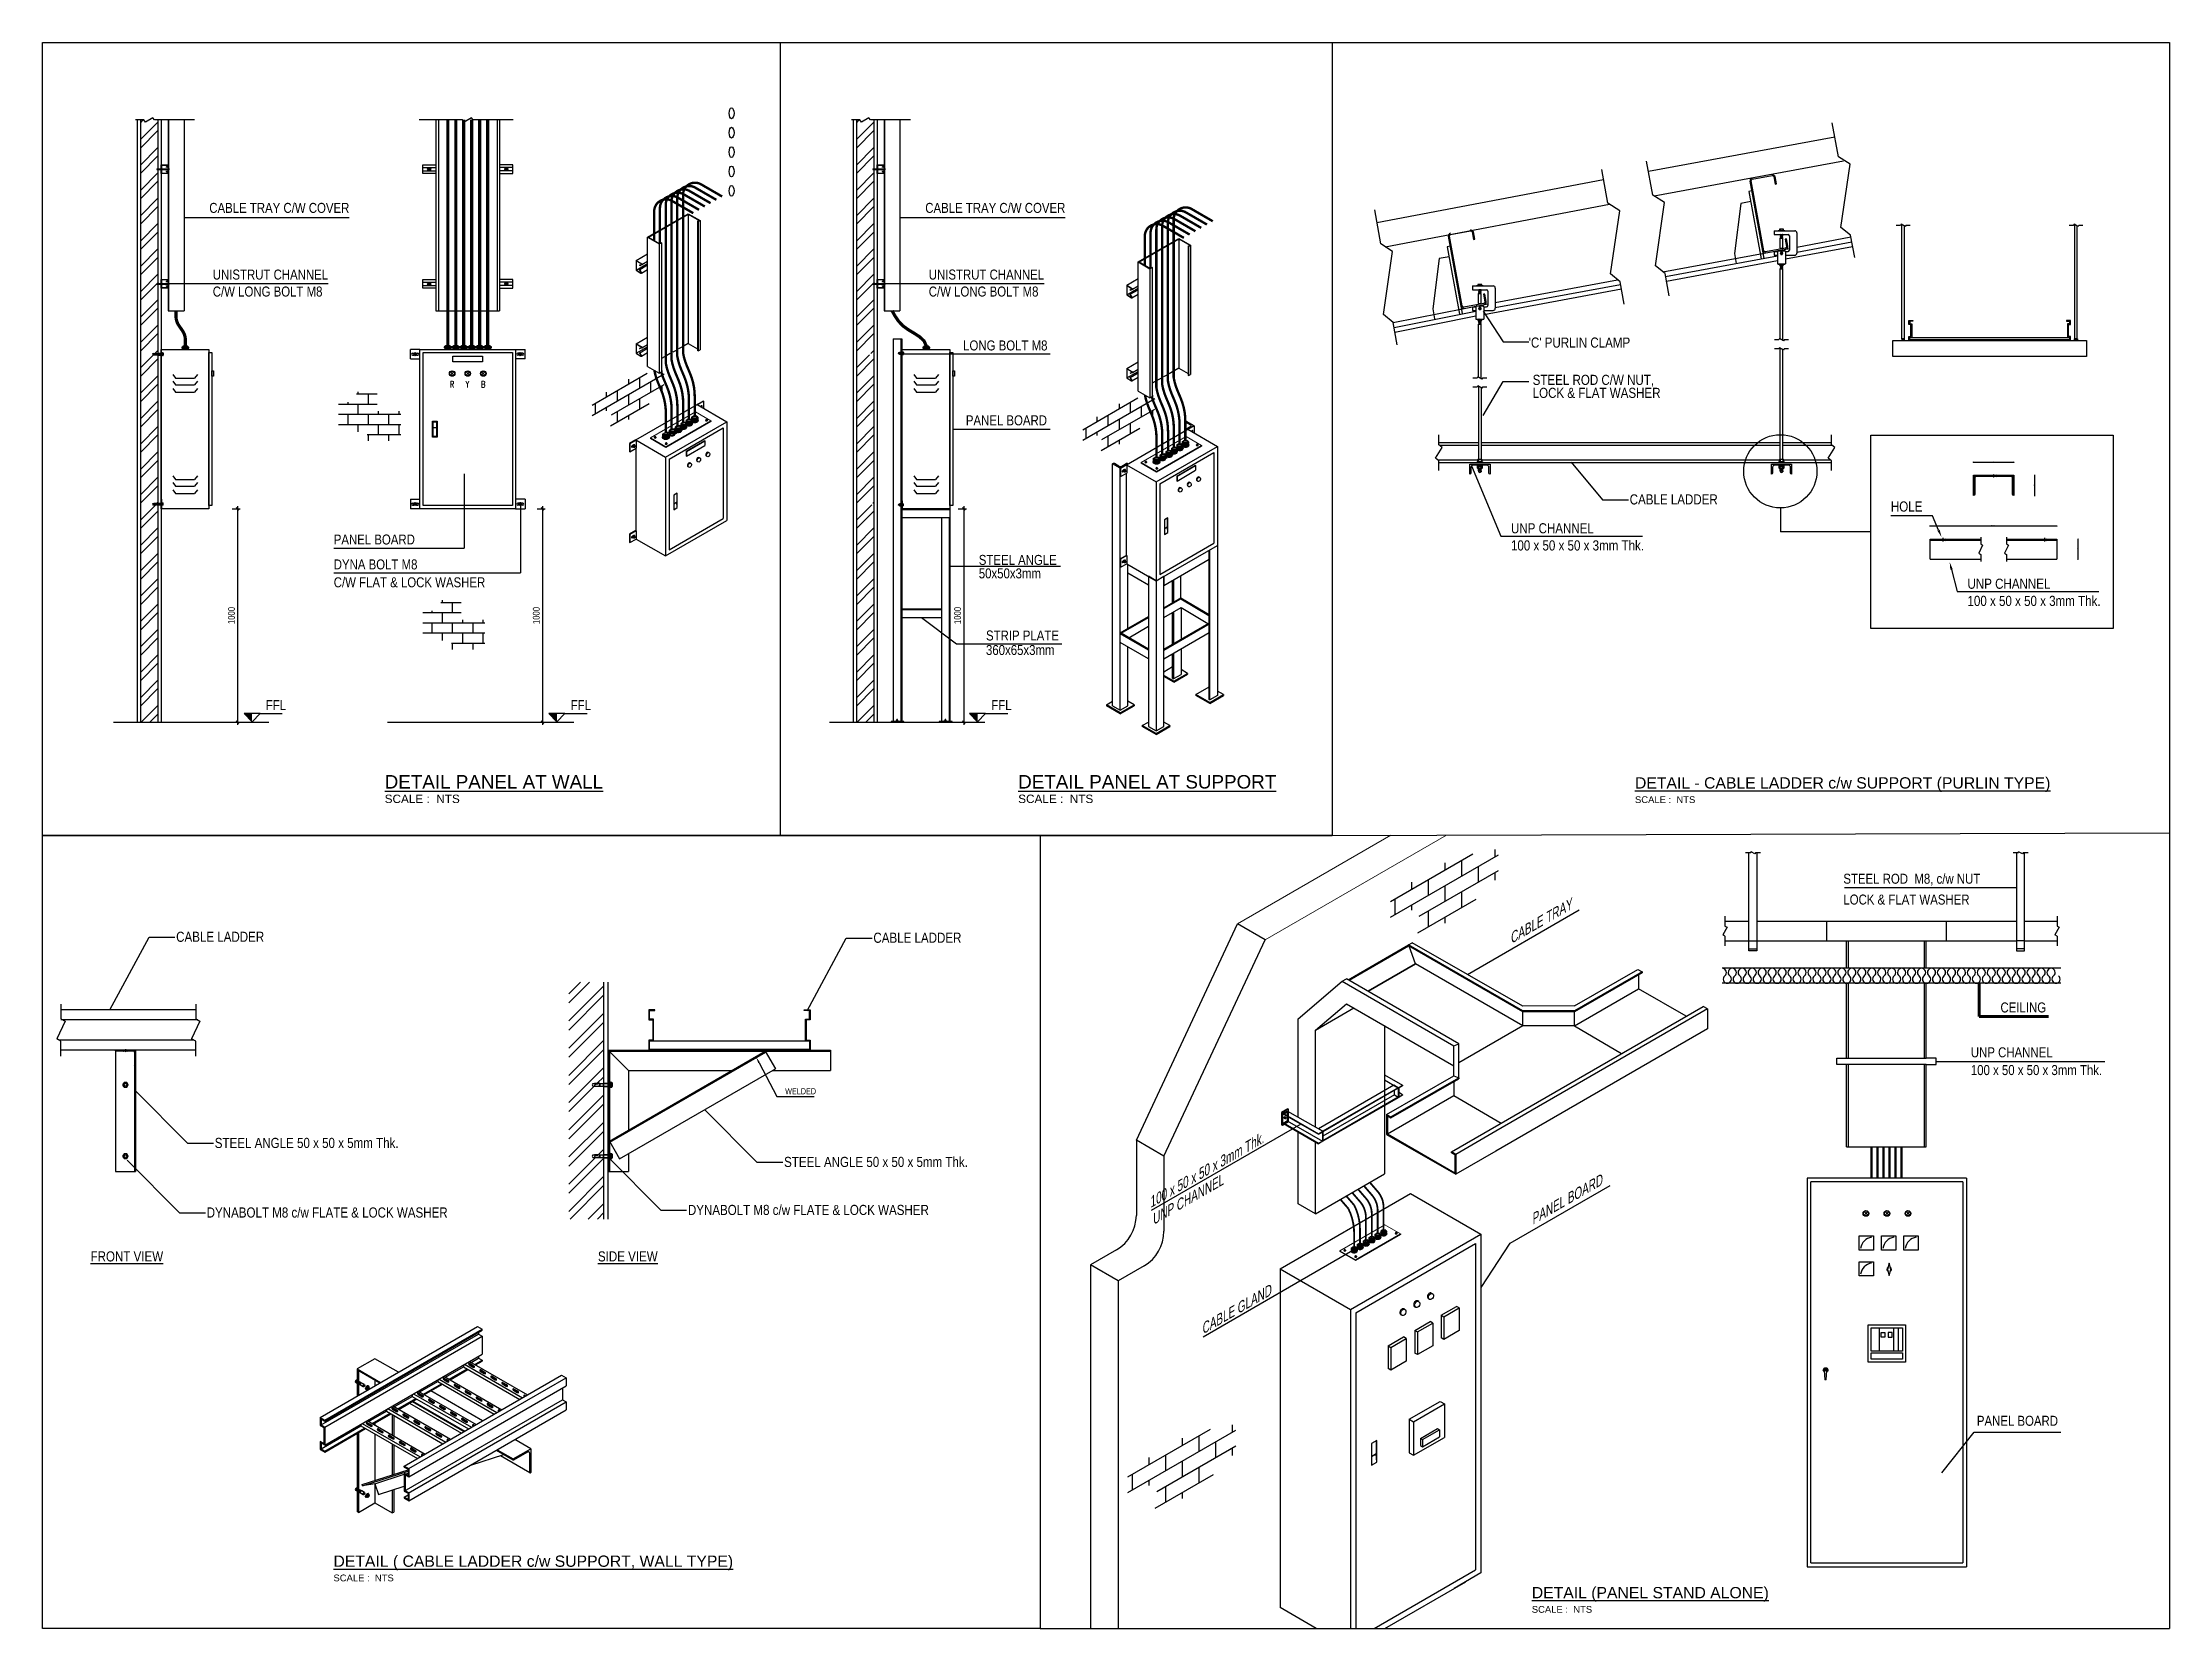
# Model space of a CAD drawing. Header units: inches. Extents: x -259 to 18436, y -3316 to 2573.
# Drawn here: x -259 to 7641, y -3316 to 2573 of the extents above; entities that cross this region are included whole.
import ezdxf
from ezdxf import colors
from ezdxf.entities.mleader import LeaderData, LeaderLine
from ezdxf.lldxf.tags import DXFTag
from ezdxf.math import Vec2, Vec3

# ---------------------------------------------------------------- set-up
doc = ezdxf.new("R2010")
doc.units = ezdxf.units.IN
doc.header["$MEASUREMENT"] = 0
doc.linetypes.add('DASHDOT2', pattern=[0.5, 0.25, -0.125, 0, -0.125])
doc.layers.get('Defpoints').update_dxf_attribs({"color": 250})
for name, color, linetype in [('ARC - CONCRETE', 4, 'Continuous'), ('ELEC-TEXT', 7, 'Continuous'), ('TID-COLUMN EXISTING', 8, 'Continuous'), ('TID-COLUMN NEW 2', 8, 'Continuous'), ('TID-CULVERT', 30, 'Continuous'), ('TID-E-GROUNDING ROD', 220, 'Continuous'), ('TID-E-LADDER', 170, 'Continuous'), ('TID-E-LIGHTING', 150, 'Continuous'), ('TID-E-SUPPORT', 30, 'Continuous'), ('TID-E-TEXT', 15, 'Continuous'), ('TID-E-TEXT-1', 15, 'Continuous'), ('TID-ELC TEXT', 15, 'Continuous'), ('TID-REVISE', 7, 'Continuous'), ('TID-WALL', 15, 'Continuous')]:
    doc.layers.add(name, color=color, linetype=linetype)
doc.styles.add('EL-ROMANS', font='romans.shx', dxfattribs={"width": 0.8})
doc.styles.add('ISO14', font='ARIALN.TTF')
doc.styles.add('ROMANS', font='romans.shx', dxfattribs={"width": 0.7})
doc.styles.get("Standard").update_dxf_attribs({"font": 'arial.ttf'})
doc.styles.add('TX-AN', font='ARIALN.TTF')
doc.styles.add('TX-AN2', font='ARIALN.TTF')
tags = doc.linetypes.add('HIDDEN', pattern=[0.375, 0.25, -0.125]).pattern_tags.tags
tags[6:7] = [DXFTag(74, 4), DXFTag(75, 0), DXFTag(340, '0'), DXFTag(46, 1.0), DXFTag(50, 0.0), DXFTag(44, 0.0), DXFTag(45, 0.0)]
tags[4:5] = [DXFTag(74, 4), DXFTag(75, 0), DXFTag(340, '0'), DXFTag(46, 1.0), DXFTag(50, 0.0), DXFTag(44, 0.0), DXFTag(45, 0.0)]
doc.dimstyles.get("Standard").update_dxf_attribs({"dimtxt": 0.18, "dimasz": 0.18, "dimexe": 0.18, "dimexo": 0.0625, "dimgap": 0.09, "dimtad": 1, "dimtih": 1, "dimtoh": 1, "dimdec": 4, "dimdsep": 46, "dimtxsty": 'Standard', "dimcen": 0.09, "dimazin": 3, "dimtfac": 1, "dimtdec": 4, "dimtmove": 0, "dimatfit": 3, "dimfxl": 1, "dimtolj": 1})
doc.dimstyles.new('TID-100', dxfattribs={"dimscale": 100, "dimtxt": 2.5, "dimasz": 1.3, "dimexe": 1, "dimexo": 0.625, "dimgap": 1, "dimtad": 1, "dimzin": 4, "dimdsep": 46, "dimtxsty": 'ISO14', "dimblk": 'OBLIQUE', "dimcen": 2.5, "dimdle": 1, "dimazin": 3, "dimtfac": 0.5, "dimtmove": 2, "dimatfit": 3, "dimfxl": 2, "dimfxlon": 1, "dimtolj": 1, "dimlwd": -1, "dimlwe": -1})
doc.dimstyles.new('TID-50', dxfattribs={"dimscale": 50, "dimtxt": 2.5, "dimasz": 1.3, "dimexe": 1, "dimexo": 0.625, "dimgap": 1, "dimtad": 1, "dimzin": 4, "dimdsep": 46, "dimtxsty": 'ISO14', "dimblk": 'OBLIQUE', "dimcen": 2.5, "dimdle": 1, "dimazin": 3, "dimtfac": 0.5, "dimtmove": 2, "dimatfit": 3, "dimfxl": 3, "dimfxlon": 1, "dimtolj": 1, "dimlwd": -1, "dimlwe": -1})
doc.dimstyles.new('TIDM -15', dxfattribs={"dimscale": 15, "dimtxt": 2.5, "dimasz": 1.8, "dimexe": 1, "dimexo": 1, "dimgap": 1, "dimtad": 1, "dimtxsty": 'ISO14', "dimblk": 'OBLIQUE', "dimblk2": 'OBLIQUE', "dimcen": 2.5, "dimazin": 3, "dimtfac": 1, "dimtmove": 0, "dimatfit": 3, "dimfxl": 3})
pattern_1 = [(45, (5138.8845, 18734.0508), (-1.05237376, 1.05237376), [])]

msp = doc.modelspace()

# ---------------------------------------------------------------- texts
at = {"layer": 'ELEC-TEXT', "linetype": 'Continuous', "style": 'EL-ROMANS', "width": 0.7}
for s, p in [('R', (1253.984, 1292.0909)), ('Y', (1311.8017, 1292.0909)), ('B', (1369.6193, 1292.0909))]:
    msp.add_text(s, height=23.68, dxfattribs=at).set_placement(p)
at = {"layer": 'TID-E-TEXT', "style": 'TX-AN'}
for s, p in [("'C' PURLIN CLAMP", (5260.9888, 1439.9641)), ('STEEL ROD C/W NUT,', (5275.5523, 1301.4906)), ('LOCK & FLAT WASHER', (5275.5523, 1253.203))]:
    msp.add_text(s, height=37.500048, dxfattribs=at).set_placement(p)
at = {"layer": 'TID-E-TEXT', "style": 'TX-AN2', "oblique": 30}
for s, p in [('CABLE TRAY', (5195.7743, -774.1341)), ('100 x 50 x 50 x 3mm Thk.', (3856.7151, -1754.5439)), ('UNP CHANNEL', (3866.5487, -1817.8006)), ('PANEL BOARD', (5275.7531, -1816.9581)), ('CABLE GLAND', (4049.995, -2224.1327))]:
    msp.add_text(s, height=37, rotation=30, dxfattribs=at).set_placement(p)
at = {"layer": 'TID-E-TEXT', "char_height": 37.500048, "attachment_point": 1, "style": 'TX-AN'}
for s, insert, width in [('CABLE LADDER', (5636.0549, 895.1976), 415.371865), ('CABLE LADDER', (236.8909, -728.7585), 415.371865), ('CABLE LADDER', (2826.7578, -732.3557), 415.371865), ('STEEL ANGLE 50 x 50 x 5mm Thk.', (380.285, -1494.1375), 701.441914), ('STEEL ANGLE 50 x 50 x 5mm Thk.', (2495.0152, -1564.6336), 701.441914), ('DYNABOLT M8 c/w FLATE & LOCK WASHER', (350.2277, -1752.4693), 944.304821), ('DYNABOLT M8 c/w FLATE & LOCK WASHER', (2137.7438, -1742.934), 944.304821), ('{\\LFRONT VIEW}', (-81.0643, -1915.3688), 415.371865), ('{\\LSIDE VIEW}', (1803.549, -1915.3688), 415.371865)]:
    msp.add_mtext(s, dxfattribs=dict(at, insert=insert, width=width))
at = {"layer": 'TID-E-TEXT-1', "style": 'TX-AN'}
for s, p in [('CABLE TRAY C/W COVER', (359.9026, 1940.2338)), ('CABLE TRAY C/W COVER', (3019.4018, 1940.2338)), ('C/W LONG BOLT M8', (372.8804, 1629.6548)), ('UNISTRUT CHANNEL', (372.8804, 1692.7374)), ('C/W LONG BOLT M8', (3032.3797, 1629.6548)), ('UNISTRUT CHANNEL', (3032.3797, 1692.7374)), ('LONG BOLT M8', (3160.0688, 1429.5312)), ('PANEL BOARD', (3170.1655, 1151.5007)), ('PANEL BOARD', (822.2497, 709.021)), ('DYNA BOLT M8', (822.2497, 616.5306)), ('STEEL ANGLE', (3218.1876, 633.2313)), ('C/W FLAT & LOCK WASHER', (822.2497, 550.0993)), ('50x50x3mm', (3218.1876, 583.2147)), ('360x65x3mm', (3244.9749, 298.864)), ('STRIP PLATE', (3244.9749, 352.5986)), ('FFL', (569.9975, 94.1407)), ('FFL', (1702.32, 94.1407)), ('FFL', (3264.6373, 94.1407))]:
    msp.add_text(s, height=37, dxfattribs=at).set_placement(p)
at = {"layer": 'TID-ELC TEXT', "style": 'TX-AN'}
for s, height, p in [('HOLE', 37.5, (6606.1069, 831.3186)), ('100 x 50 x 50 x 3mm Thk.', 37.5, (5194.9842, 686.7612)), ('UNP CHANNEL', 37.5, (5194.9842, 750.4712)), ('UNP CHANNEL', 37.5, (6890.7275, 544.5346)), ('100 x 50 x 50 x 3mm Thk.', 37.5, (6890.7275, 480.8246)), ('STEEL ROD  M8, c/w NUT', 37, (6429.6107, -550.4751)), ('LOCK & FLAT WASHER', 37, (6429.6107, -627.7587)), ('CEILING', 37, (7013.2162, -1028.4259)), ('UNP CHANNEL', 37, (6903.162, -1194.9705)), ('100 x 50 x 50 x 3mm Thk.', 37, (6903.162, -1260.8956)), ('WELDED', 22.50009, (2499.0099, -1332.1951)), ('PANEL BOARD', 37, (6925.4936, -2563.0483))]:
    msp.add_text(s, height=height, dxfattribs=at).set_placement(p)

# ---------------------------------------------------------------- blocks, each defined once
blk = doc.blocks.new('_OBLIQUE')
at = {"color": 0, "linetype": 'ByBlock'}
blk.add_line((-0.5, -0.5), (0.5, 0.5), dxfattribs=at)
blk = doc.blocks.new('*D3')
at = {"color": 7}
for p, q in [((445, 841.4), (475, 841.4)), ((465, 851.4), (465, 39.2)), ((445, 49.2), (475, 49.2))]:
    blk.add_line(p, q, dxfattribs=at)
at = {"layer": 'Defpoints', "color": 0}
for p in [(389, 841.4), (389, 49.2), (465, 49.2)]:
    blk.add_point(p, dxfattribs=at)
at = {"color": 7, "xscale": 10, "yscale": 10, "zscale": 10}
for p, rotation in [((465, 841.4), 90), ((465, 49.2), 270)]:
    blk.add_blockref('_OBLIQUE', p, dxfattribs=dict(at, rotation=rotation))
at = {"color": 15, "insert": (442.3, 445.3), "char_height": 25, "attachment_point": 5, "rotation": 90, "style": 'ISO14'}
blk.add_mtext('\\A1;1000', dxfattribs=at)
blk = doc.blocks.new('*D4')
at = {"color": 7}
for p, q in [((1577.3, 841.4), (1607.3, 841.4)), ((1597.3, 851.4), (1597.3, 39.2)), ((1577.3, 49.2), (1607.3, 49.2))]:
    blk.add_line(p, q, dxfattribs=at)
at = {"layer": 'Defpoints', "color": 0}
for p in [(1521.3, 841.4), (1521.3, 49.2), (1597.3, 49.2)]:
    blk.add_point(p, dxfattribs=at)
at = {"color": 7, "xscale": 10, "yscale": 10, "zscale": 10}
for p, rotation in [((1597.3, 841.4), 90), ((1597.3, 49.2), 270)]:
    blk.add_blockref('_OBLIQUE', p, dxfattribs=dict(at, rotation=rotation))
at = {"color": 15, "insert": (1574.6, 445.3), "char_height": 25, "attachment_point": 5, "rotation": 90, "style": 'ISO14'}
blk.add_mtext('\\A1;1000', dxfattribs=at)
blk = doc.blocks.new('D')
at = {"layer": 'TID-REVISE', "color": 8}
for p, q in [((81.1, 75.6), (81.1, 63.4)), ((-93.6, -11.2), (44.4, 68.5)), ((-93.6, -37.5), (87.3, 67)), ((-45.4, -35.9), (87.3, 40.7)), ((-2.6, 53.5), (-2.6, 41.3)), ((25.3, 57.5), (25.3, 31.1)), ((53.2, 47.3), (53.2, 21.8)), ((81.1, 37.1), (81.1, 24.6)), ((-58.4, 21.3), (-58.4, 9.1)), ((-30.5, 25.2), (-30.5, -1.1)), ((-2.6, 15), (-2.6, -10.4)), ((25.3, 4.8), (25.3, -21.5)), ((-86.3, -7), (-86.3, -33.3)), ((-58.4, -17.2), (-58.4, -25.7)), ((-47.7, -63.6), (49.8, -7.3)), ((-30.5, -27.4), (-30.5, -53.7)), ((-2.6, -37.6), (-2.6, -47.3))]:
    blk.add_line(p, q, dxfattribs=at)
blk = doc.blocks.new('*D5')
at = {"color": 7}
for p, q in [((3142.2, 841.4), (3172.2, 841.4)), ((3162.2, 851.4), (3162.2, 39.2)), ((3142.2, 49.2), (3172.2, 49.2))]:
    blk.add_line(p, q, dxfattribs=at)
at = {"layer": 'Defpoints', "color": 0}
for p in [(3086.2, 841.4), (3086.2, 49.2), (3162.2, 49.2)]:
    blk.add_point(p, dxfattribs=at)
at = {"color": 7, "xscale": 10, "yscale": 10, "zscale": 10}
for p, rotation in [((3162.2, 841.4), 90), ((3162.2, 49.2), 270)]:
    blk.add_blockref('_OBLIQUE', p, dxfattribs=dict(at, rotation=rotation))
at = {"color": 15, "insert": (3139.5, 445.3), "char_height": 25, "attachment_point": 5, "rotation": 90, "style": 'ISO14'}
blk.add_mtext('\\A1;1000', dxfattribs=at)
blk = doc.blocks.new('JUDUL')
at = {"color": 4, "style": 'TX-AN'}
blk.add_attdef('DETAIL', (0, 0), '', height=40, dxfattribs=at)
at = {"color": 15, "style": 'TX-AN'}
blk.add_attdef('SCALE', (0, -43.1), '', height=25, dxfattribs=at)
blk = doc.blocks.new('*D7')
at = {"color": 7}
for p, q in [((6911.9, 1014.8), (7064.2, 1014.8)), ((6912.9, 1012.8), (6912.9, 1015.8)), ((7063.2, 1012.8), (7063.2, 1015.8))]:
    blk.add_line(p, q, dxfattribs=at)
at = {"layer": 'Defpoints', "color": 0}
for p in [(6912.9, 966), (7063.2, 1014.8), (7063.2, 966)]:
    blk.add_point(p, dxfattribs=at)
at = {"color": 7, "rotation": 180}
blk.add_blockref('_OBLIQUE', (6912.9, 1014.8), dxfattribs=at)
at = {"color": 7}
blk.add_blockref('_OBLIQUE', (7063.2, 1014.8), dxfattribs=at)
at = {"color": 15, "insert": (6988, 1017.1), "char_height": 2.5, "attachment_point": 5, "style": 'TX-AN'}
blk.add_mtext('\\A1;1504', dxfattribs=at)
blk = doc.blocks.new('*D8')
at = {"color": 7}
for p, q in [((7138.6, 966), (7141.6, 966)), ((7140.6, 890), (7140.6, 967)), ((7138.6, 891), (7141.6, 891))]:
    blk.add_line(p, q, dxfattribs=at)
at = {"layer": 'Defpoints', "color": 0}
for p in [(7062.9, 966), (7140.6, 966), (7062.9, 891)]:
    blk.add_point(p, dxfattribs=at)
at = {"color": 7}
for p, rotation in [((7140.6, 966), 90), ((7140.6, 891), 270)]:
    blk.add_blockref('_OBLIQUE', p, dxfattribs=dict(at, rotation=rotation))
at = {"color": 15, "insert": (7138.3, 928.5), "char_height": 2.5, "attachment_point": 5, "rotation": 90, "style": 'TX-AN'}
blk.add_mtext('\\A1;750', dxfattribs=at)
blk = doc.blocks.new('*D10')
at = {"color": 7}
for p, q in [((7299.2, 729), (7302.2, 729)), ((7301.2, 653), (7301.2, 730)), ((7299.2, 654), (7302.2, 654))]:
    blk.add_line(p, q, dxfattribs=at)
at = {"layer": 'Defpoints', "color": 0}
for p in [(7223.2, 729), (7301.2, 729), (7223.2, 654)]:
    blk.add_point(p, dxfattribs=at)
at = {"color": 7}
for p, rotation in [((7301.2, 729), 90), ((7301.2, 654), 270)]:
    blk.add_blockref('_OBLIQUE', p, dxfattribs=dict(at, rotation=rotation))
at = {"color": 15, "insert": (7299, 691.5), "char_height": 2.5, "attachment_point": 5, "rotation": 90, "style": 'TX-AN'}
blk.add_mtext('\\A1;750', dxfattribs=at)
blk = doc.blocks.new('A$C3EDF478C')
for p, q in [((-6, -87), (-12, 0)), ((2, 0), (-2, 0)), ((12, 0), (6, -87)), ((-6, -87), (6, -87))]:
    blk.add_line(p, q)
blk.add_lwpolyline([(-2, -5), (-2, 5), (2, 5), (2, -5)], close=True)
blk.add_circle((0, 0), 7.32)
for radius, start, end in [(21, 300.8079, 239.1921), (14.4, 322.4781, 217.5219), (12, 352.1052, 187.8948)]:
    blk.add_arc((0, 0), radius, start, end)

# ---------------------------------------------------------------- dimensions: what is measured, and where the dimension line sits
dim = msp.add_linear_dim(base=(7063.2349, 1014.8187), p1=(6912.8599, 965.9534), p2=(7063.2349, 965.9534), dimstyle='TID-100', override={"dimscale": 1, "dimasz": 1, "dimexo": 1, "dimlfac": 10, "dimtxsty": 'TX-AN', "dimarcsym": 1})
dim.commit()
dim.dimension.update_dxf_attribs({"geometry": '*D7', "text_midpoint": (6988.0474, 1017.0951)})
for base, p1, p2, picture, middle in [((7140.567, 965.9534), (7062.8599, 890.9534), (7062.8599, 965.9534), '*D8', (7138.2906, 928.4534)), ((7301.2341, 729.043), (7223.1521, 654.043), (7223.1521, 729.043), '*D10', (7298.9577, 691.543))]:
    dim = msp.add_linear_dim(base=base, p1=p1, p2=p2, angle=90, dimstyle='TID-100', override={"dimscale": 1, "dimasz": 1, "dimexo": 1, "dimlfac": 10, "dimtxsty": 'TX-AN', "dimarcsym": 1})
    dim.commit()
    dim.dimension.update_dxf_attribs({"geometry": picture, "text_midpoint": middle})
for base, p1, p2, picture, middle in [((465.0241, 49.2467), (389.019, 841.3571), (389.019, 49.2467), '*D3', (442.2598, 445.3019)), ((1597.3466, 49.2467), (1521.3414, 841.3571), (1521.3414, 49.2467), '*D4', (1574.5823, 445.3019)), ((3162.2498, 49.2467), (3086.2447, 841.3571), (3086.2447, 49.2467), '*D5', (3139.4855, 445.3019))]:
    dim = msp.add_linear_dim(base=base, p1=p1, p2=p2, angle=90, text='1000', dimstyle='TID-100', override={"dimscale": 10, "dimasz": 1, "dimexo": 1, "dimarcsym": 1})
    dim.commit()
    dim.dimension.update_dxf_attribs({"geometry": picture, "text_midpoint": middle})
msp.add_linear_dim(base=(7223.1521, 777.9083), p1=(6752.3276, 729.043), p2=(7223.1521, 729.043), text='VARIABLE', dimstyle='TID-100', override={"dimscale": 1, "dimasz": 1, "dimexo": 1, "dimlfac": 10, "dimtxsty": 'TX-AN', "dimarcsym": 1}).render()

# ---------------------------------------------------------------- hatches: boundary and pattern name
h = msp.add_hatch()
h.set_pattern_fill('AR-B816', color=8, scale=4.736, style=0)
h.set_pattern_definition([(0, (-374.935, -3884.315), (0, 37.888), []), (90, (-374.935, -3884.315), (-37.888, 37.888), [37.888, -37.888])])
h.paths.add_polyline_path([(1071.1879, 1203.3918), (983.0622, 1203.3918), (983.0622, 1276.2904), (907.0918, 1276.2904), (907.0918, 1236.8037), (840.2378, 1236.8037), (840.2378, 1127.4558), (946.5964, 1127.4558), (946.5964, 1094.0439), (1071.1879, 1094.0439)])
h = msp.add_hatch()
h.set_pattern_fill('ANSI31', color=250, scale=0.46875)
h.set_pattern_definition([(45, (5308.1668, 18546.6834), (-1.05237376, 1.05237376), [])])
edge = h.paths.add_edge_path()
edge.add_line((6978.4849, 961.2659), (6978.4849, 965.9534))
edge.add_line((6978.4849, 965.9534), (6912.8599, 965.9534))
edge.add_line((6912.8599, 965.9534), (6912.8599, 890.9534))
edge.add_arc((6912.8599, 895.6409), 4.6875, 270, 360)
edge.add_line((6917.5474, 895.6409), (6917.5474, 956.5784))
edge.add_arc((6922.2349, 956.5784), 4.6875, 90, 180, ccw=False)
edge.add_line((6922.2349, 961.2659), (6978.4849, 961.2659))
edge = h.paths.add_edge_path()
edge.add_line((6997.2349, 965.9534), (6997.2349, 961.2659))
edge.add_line((6997.2349, 961.2659), (7053.4849, 961.2659))
edge.add_arc((7053.4849, 956.5784), 4.6875, 0, 90, ccw=False)
edge.add_line((7058.1724, 956.5784), (7058.1724, 895.6409))
edge.add_arc((7062.8599, 895.6409), 4.6875, 180, 270)
edge.add_line((7062.8599, 890.9534), (7062.8599, 965.9534))
edge.add_line((7062.8599, 965.9534), (6997.2349, 965.9534))
h = msp.add_hatch()
h.set_pattern_fill('AR-B816', color=8, scale=4.736, style=0)
h.set_pattern_definition([(0, (-62.353, -4658.743), (0, 37.888), []), (90, (-62.353, -4658.743), (-37.888, 37.888), [37.888, -37.888])])
h.paths.add_polyline_path([(1383.77, 428.964), (1295.6443, 428.964), (1295.6443, 501.8626), (1219.6739, 501.8626), (1219.6739, 462.3759), (1152.82, 462.3759), (1152.82, 353.0279), (1259.1785, 353.0279), (1259.1785, 319.616), (1383.77, 319.616)])
h = msp.add_hatch()
h.set_pattern_fill('ANSI32', color=250, scale=7.5)
h.set_pattern_definition([(45, (-5770.66, 9962.09), (-50.51394, 50.51394), []), (45, (-5736.986, 9962.09), (-50.51394, 50.51394), [])])
h.paths.add_polyline_path([(1823.484, -1302.7834), (1809.4133, -1301.7899), (1809.4133, -1302.2634), (1791.3188, -1302.2634), (1784.3698, -1301.7899, -0.362066856), (1784.3698, -1291.8541), (1791.3188, -1291.8541), (1791.3188, -1291.3805), (1806.6274, -1291.3805), (1809.4133, -1290.4711), (1809.4133, -1291.8541), (1823.484, -1291.8541), (1823.484, -1290.8605), (1826.0201, -915.5268), (1695.3473, -915.5268), (1695.3473, -1795.8328), (1826.0201, -1795.8328), (1826.0201, -1567.7932), (1823.484, -1567.7932), (1809.4133, -1566.7996), (1809.4133, -1567.2731), (1791.3188, -1567.2731), (1784.3698, -1566.7996, -0.362066856), (1784.3698, -1556.8638), (1791.3188, -1556.8638), (1791.3188, -1556.3902), (1806.6274, -1556.3902), (1809.4133, -1555.4808), (1809.4133, -1556.8638), (1823.484, -1556.8638), (1823.484, -1555.8702), (1824.4863, -1302.7834)])
h = msp.add_hatch()
h.set_pattern_fill('ANSI31', color=250, scale=0.375002)
h.set_pattern_definition([(45, (-1289.2854, 12608.2882), (-0.84190238, 0.84190238), [])])
edge = h.paths.add_edge_path()
edge.add_line((41.1095, -1172.4944), (41.1095, -1168.7444))
edge.add_line((41.1095, -1168.7444), (11.1094, -1168.7444))
edge.add_arc((14.8594, -1168.7444), 3.75, 180, 270)
edge.add_line((14.8594, -1172.4944), (41.1095, -1172.4944))
edge = h.paths.add_edge_path()
edge.add_line((56.1096, -1168.7444), (56.1096, -1172.4944))
edge.add_line((56.1096, -1172.4944), (78.6097, -1172.4944))
edge.add_arc((78.6097, -1176.2444), 3.75, 0, 90, ccw=False)
edge.add_line((82.3597, -1176.2444), (82.3597, -1240.7447))
edge.add_arc((85.3597, -1240.7447), 3, 180, 270)
edge.add_line((85.3597, -1243.7447), (86.1097, -1243.7447))
edge.add_line((86.1097, -1243.7447), (86.1097, -1168.7444))
edge.add_line((86.1097, -1168.7444), (56.1096, -1168.7444))
at = {"layer": 'ARC - CONCRETE'}
h = msp.add_hatch(dxfattribs=at)
h.set_pattern_fill('ANSI32', color=8, scale=177.6, style=0)
h.set_pattern_definition([(45, (-389.244, -3932.395), (-47.0933, 47.0933), []), (45, (-357.85, -3932.395), (-47.0933, 47.0933), [])])
edge = h.paths.add_edge_path()
edge.add_line((169.2235, 2285.2095), (104.1035, 2285.2095))
edge.add_line((104.1035, 2285.2095), (104.1035, 49.2467))
edge.add_line((104.1035, 49.2467), (169.2235, 49.2467))
edge.add_line((169.2235, 49.2467), (169.2235, 269.4229))
edge.add_line((169.2235, 269.4229), (165.6768, 269.4229))
edge.add_arc((167.1601, 270.8819), 2.0806, 82.68558112, 224.5261131, ccw=False)
edge.add_line((167.425, 272.9455), (167.425, 272.3409))
edge.add_line((167.425, 272.3409), (169.2235, 272.3409))
edge.add_line((169.2235, 272.3409), (169.2235, 562.2984))
edge.add_line((169.2235, 562.2984), (165.6768, 562.2984))
edge.add_arc((167.1601, 563.7574), 2.0806, 82.68558112, 224.5261131, ccw=False)
edge.add_line((167.425, 565.821), (167.425, 565.2163))
edge.add_line((167.425, 565.2163), (169.2235, 565.2163))
edge.add_line((169.2235, 565.2163), (169.2235, 856.4531))
edge.add_line((169.2235, 856.4531), (163.4895, 856.4531))
edge.add_line((163.4895, 856.4531), (163.4895, 855.7115))
edge.add_line((163.4895, 855.7115), (161.9956, 856.1992))
edge.add_line((161.9956, 856.1992), (152.7034, 856.1992))
edge.add_line((152.7034, 856.1992), (153.2418, 856.4531))
edge.add_line((153.2418, 856.4531), (150.0601, 856.4531))
edge.add_arc((153.2567, 859.1171), 4.1612, 140.19271469, 219.80728531, ccw=False)
edge.add_line((150.0601, 861.7811), (153.7865, 861.7811))
edge.add_line((153.7865, 861.7811), (153.7865, 862.035))
edge.add_line((153.7865, 862.035), (164.2585, 862.035))
edge.add_line((164.2585, 862.035), (164.2585, 861.7811))
edge.add_line((164.2585, 861.7811), (169.2235, 861.7811))
edge.add_line((169.2235, 861.7811), (169.2235, 1412.9331))
edge.add_line((169.2235, 1412.9331), (163.4895, 1412.9331))
edge.add_line((163.4895, 1412.9331), (163.4895, 1412.6792))
edge.add_line((163.4895, 1412.6792), (153.7865, 1412.6792))
edge.add_line((153.7865, 1412.6792), (153.7865, 1412.9331))
edge.add_line((153.7865, 1412.9331), (150.0601, 1412.9331))
edge.add_arc((153.2567, 1415.5971), 4.1612, 140.19271469, 219.80728531, ccw=False)
edge.add_line((150.0601, 1418.2611), (153.7865, 1418.2611))
edge.add_line((153.7865, 1418.2611), (153.7865, 1418.515))
edge.add_line((153.7865, 1418.515), (161.9956, 1418.515))
edge.add_line((161.9956, 1418.515), (164.2585, 1419.2537))
edge.add_line((164.2585, 1419.2537), (164.2585, 1418.2611))
edge.add_line((164.2585, 1418.2611), (169.2235, 1418.2611))
edge.add_line((169.2235, 1418.2611), (169.2235, 1675.3687))
edge.add_line((169.2235, 1675.3687), (165.6768, 1675.3687))
edge.add_arc((167.1601, 1676.8276), 2.0806, 82.68558112, 224.5261131, ccw=False)
edge.add_line((167.425, 1678.8913), (167.425, 1678.2866))
edge.add_line((167.425, 1678.2866), (169.2235, 1678.2866))
edge.add_line((169.2235, 1678.2866), (169.2235, 2100.9824))
edge.add_line((169.2235, 2100.9824), (165.6768, 2100.9824))
edge.add_arc((167.1601, 2102.4414), 2.0806, 82.68558112, 224.5261131, ccw=False)
edge.add_line((167.425, 2104.5051), (167.425, 2103.9004))
edge.add_line((167.425, 2103.9004), (169.2235, 2103.9004))
edge.add_line((169.2235, 2103.9004), (169.2235, 2285.2095))
h = msp.add_hatch(dxfattribs=at)
h.set_pattern_fill('ANSI32', color=8, scale=177.6, style=0)
h.set_pattern_definition([(45, (2270.255, -3932.395), (-47.0933, 47.0933), []), (45, (2301.65, -3932.395), (-47.0933, 47.0933), [])])
edge = h.paths.add_edge_path()
edge.add_line((2828.7228, 2285.2095), (2763.6028, 2285.2095))
edge.add_line((2763.6028, 2285.2095), (2763.6028, 49.2467))
edge.add_line((2763.6028, 49.2467), (2828.7228, 49.2467))
edge.add_line((2828.7228, 49.2467), (2828.7228, 269.4229))
edge.add_line((2828.7228, 269.4229), (2825.176, 269.4229))
edge.add_arc((2826.6593, 270.8819), 2.0806, 82.68558112, 224.5261131, ccw=False)
edge.add_line((2826.9242, 272.9455), (2826.9242, 272.3409))
edge.add_line((2826.9242, 272.3409), (2828.7228, 272.3409))
edge.add_line((2828.7228, 272.3409), (2828.7228, 562.2984))
edge.add_line((2828.7228, 562.2984), (2825.176, 562.2984))
edge.add_arc((2826.6593, 563.7574), 2.0806, 82.68558112, 224.5261131, ccw=False)
edge.add_line((2826.9242, 565.821), (2826.9242, 565.2163))
edge.add_line((2826.9242, 565.2163), (2828.7228, 565.2163))
edge.add_line((2828.7228, 565.2163), (2828.7228, 856.4531))
edge.add_line((2828.7228, 856.4531), (2822.9887, 856.4531))
edge.add_line((2822.9887, 856.4531), (2822.9887, 855.7115))
edge.add_line((2822.9887, 855.7115), (2821.4948, 856.1992))
edge.add_line((2821.4948, 856.1992), (2812.2026, 856.1992))
edge.add_line((2812.2026, 856.1992), (2812.741, 856.4531))
edge.add_line((2812.741, 856.4531), (2809.5593, 856.4531))
edge.add_arc((2812.7559, 859.1171), 4.1612, 140.19271469, 219.80728531, ccw=False)
edge.add_line((2809.5593, 861.7811), (2813.2857, 861.7811))
edge.add_line((2813.2857, 861.7811), (2813.2857, 862.035))
edge.add_line((2813.2857, 862.035), (2823.7577, 862.035))
edge.add_line((2823.7577, 862.035), (2823.7577, 861.7811))
edge.add_line((2823.7577, 861.7811), (2828.7228, 861.7811))
edge.add_line((2828.7228, 861.7811), (2828.7228, 1412.9331))
edge.add_line((2828.7228, 1412.9331), (2822.9887, 1412.9331))
edge.add_line((2822.9887, 1412.9331), (2822.9887, 1412.6792))
edge.add_line((2822.9887, 1412.6792), (2813.2857, 1412.6792))
edge.add_line((2813.2857, 1412.6792), (2813.2857, 1412.9331))
edge.add_line((2813.2857, 1412.9331), (2809.5593, 1412.9331))
edge.add_arc((2812.7559, 1415.5971), 4.1612, 140.19271469, 219.80728531, ccw=False)
edge.add_line((2809.5593, 1418.2611), (2813.2857, 1418.2611))
edge.add_line((2813.2857, 1418.2611), (2813.2857, 1418.515))
edge.add_line((2813.2857, 1418.515), (2821.4948, 1418.515))
edge.add_line((2821.4948, 1418.515), (2823.7577, 1419.2537))
edge.add_line((2823.7577, 1419.2537), (2823.7577, 1418.2611))
edge.add_line((2823.7577, 1418.2611), (2828.7228, 1418.2611))
edge.add_line((2828.7228, 1418.2611), (2828.7228, 1675.3687))
edge.add_line((2828.7228, 1675.3687), (2825.176, 1675.3687))
edge.add_arc((2826.6593, 1676.8276), 2.0806, 82.68558112, 224.5261131, ccw=False)
edge.add_line((2826.9242, 1678.8913), (2826.9242, 1678.2866))
edge.add_line((2826.9242, 1678.2866), (2828.7228, 1678.2866))
edge.add_line((2828.7228, 1678.2866), (2828.7228, 2100.9824))
edge.add_line((2828.7228, 2100.9824), (2825.176, 2100.9824))
edge.add_arc((2826.6593, 2102.4414), 2.0806, 82.68558112, 224.5261131, ccw=False)
edge.add_line((2826.9242, 2104.5051), (2826.9242, 2103.9004))
edge.add_line((2826.9242, 2103.9004), (2828.7228, 2103.9004))
edge.add_line((2828.7228, 2103.9004), (2828.7228, 2285.2095))
at = {"layer": 'TID-CULVERT', "linetype": 'HIDDEN', "ltscale": 0.05}
h = msp.add_hatch(dxfattribs=at)
h.set_pattern_fill('ANSI31', color=250, scale=0.46875)
h.set_pattern_definition(pattern_1)
h.paths.add_polyline_path([(6789.8276, 729.043), (6752.3276, 729.043), (6752.3276, 724.3555), (6789.8276, 724.3555)])
h.paths.add_polyline_path([(6939.6758, 729.043), (6808.5776, 729.043), (6808.5776, 724.3555), (6939.6758, 724.3555)])
h = msp.add_hatch(dxfattribs=at)
h.set_pattern_fill('ANSI31', color=250, scale=0.46875)
h.set_pattern_definition(pattern_1)
h.paths.add_polyline_path([(7166.9021, 729.043), (7035.8038, 729.043), (7035.8038, 724.3555), (7166.9021, 724.3555)])
h.paths.add_polyline_path([(7223.1521, 729.043), (7185.6521, 729.043), (7185.6521, 724.3555), (7223.1521, 724.3555)])

# ---------------------------------------------------------------- linework, layer by layer
for p, q in [((2480.6993, 2572.5834), (2480.6993, -371.4802)), ((4531.4391, 2572.5834), (7640.9194, 2572.5834)), ((7640.9194, 2572.5834), (7640.9194, -361.9335)), ((206.8397, 2285.2095), (206.8397, 1577.0138)), ((266.0397, 2285.2095), (266.0397, 1577.0138)), ((1201.53, 2285.2095), (1201.53, 1577.0138)), ((1438.33, 2285.2095), (1438.33, 1577.0138)), ((2866.3389, 2285.2095), (2866.3389, 1577.0138)), ((2925.5389, 2285.2095), (2925.5389, 1577.0138)), ((182.3955, 2104.0398), (206.8397, 2104.0398)), ((182.3955, 2100.843), (206.8397, 2100.843)), ((1152.9874, 2109.1283), (1201.53, 2109.1283)), ((1152.9874, 2095.7545), (1201.53, 2095.7545)), ((1486.8726, 2109.1283), (1438.33, 2109.1283)), ((1486.8726, 2095.7545), (1438.33, 2095.7545)), ((2841.8948, 2104.0398), (2866.3389, 2104.0398)), ((2841.8948, 2100.843), (2866.3389, 2100.843)), ((1945.2746, 1763.1672), (1988.0074, 1787.839)), ((1945.2746, 1763.1672), (1945.2746, 1727.2726)), ((1945.2746, 1763.1672), (1966.1499, 1751.1148)), ((1945.9406, 1759.1298), (1945.9406, 1728.6184)), ((1946.1637, 1727.7859), (1988.0074, 1751.9444)), ((1948.4381, 1760.5717), (1965.8169, 1750.5381)), ((1958.3617, 1745.8311), (1966.0973, 1750.2972)), ((1958.3617, 1745.8311), (1965.6866, 1748.7446)), ((1958.6079, 1745.2122), (1958.3617, 1745.8311)), ((1958.6079, 1745.2122), (1965.9328, 1748.1258)), ((1958.6079, 1729.8316), (1988.0074, 1746.8054)), ((1966.2146, 1748.2703), (1988.0074, 1760.8524)), ((6172.8744, 1796.9805), (6172.8744, 1783.0977)), ((6185.1551, 1796.6065), (6185.1551, 1751.3322)), ((6185.1551, 1751.3322), (6214.6839, 1751.3322)), ((6188.4112, 1799.8626), (6211.4279, 1799.8626)), ((6196.3929, 1807.4112), (6195.2155, 1808.5886)), ((6195.2155, 1808.5886), (6204.6235, 1808.5886)), ((6196.3929, 1807.4112), (6203.4462, 1807.4112)), ((6203.4462, 1807.4112), (6204.6235, 1808.5886)), ((6214.6839, 1796.6065), (6214.6839, 1751.3322)), ((182.3955, 1678.426), (206.8397, 1678.426)), ((182.3955, 1675.2292), (206.8397, 1675.2292)), ((1152.9874, 1683.5145), (1201.53, 1683.5145)), ((1152.9874, 1670.1407), (1201.53, 1670.1407)), ((1486.8726, 1683.5145), (1438.33, 1683.5145)), ((1486.8726, 1670.1407), (1438.33, 1670.1407)), ((1945.2746, 1727.2726), (1963.1694, 1716.941)), ((1946.7731, 1727.1765), (1963.5024, 1717.5178)), ((1958.6079, 1729.8316), (1958.048, 1729.471)), ((1964.8417, 1718.924), (1958.048, 1729.471)), ((1965.4016, 1719.2846), (1958.6079, 1729.8316)), ((1964.8511, 1716.9508), (1988.0074, 1730.3201)), ((2841.8948, 1678.426), (2866.3389, 1678.426)), ((2841.8948, 1675.2292), (2866.3389, 1675.2292)), ((3767.6729, 1671.3579), (3810.4057, 1696.0297)), ((3767.6729, 1671.3579), (3767.6729, 1635.4633)), ((3767.6729, 1671.3579), (3788.5482, 1659.3056)), ((3768.3389, 1667.3205), (3768.3389, 1636.8091)), ((3768.562, 1635.9766), (3810.4057, 1660.1351)), ((3770.8364, 1668.7625), (3788.2152, 1658.7288)), ((3788.6129, 1656.461), (3810.4057, 1669.0431)), ((3767.6729, 1635.4633), (3785.5676, 1625.1318)), ((3769.1714, 1635.3672), (3785.9006, 1625.7086)), ((3781.0061, 1638.0224), (3780.4462, 1637.6617)), ((3787.24, 1627.1147), (3780.4462, 1637.6617)), ((3780.76, 1654.0218), (3788.4956, 1658.488)), ((3780.76, 1654.0218), (3788.0849, 1656.9354)), ((3781.0061, 1653.403), (3780.76, 1654.0218)), ((3781.0061, 1653.403), (3788.3311, 1656.3165)), ((3781.0061, 1638.0224), (3810.4057, 1654.9962)), ((3787.7999, 1627.4753), (3781.0061, 1638.0224)), ((3787.2494, 1625.1416), (3810.4057, 1638.5109)), ((5052.4139, 1591.7295), (5052.4139, 1577.8467)), ((5064.6946, 1591.3556), (5064.6946, 1546.0812)), ((5067.9507, 1594.6117), (5090.9674, 1594.6117)), ((5075.9324, 1602.1603), (5074.755, 1603.3376)), ((5074.755, 1603.3376), (5084.163, 1603.3376)), ((5075.9324, 1602.1603), (5082.9857, 1602.1603)), ((5082.9857, 1602.1603), (5084.163, 1603.3376)), ((5094.2234, 1591.3556), (5094.2234, 1546.0812)), ((206.8397, 1577.0138), (266.0397, 1577.0138)), ((1201.53, 1577.0138), (1438.33, 1577.0138)), ((2866.3389, 1577.0138), (2925.5389, 1577.0138)), ((5064.6946, 1546.0812), (5094.2234, 1546.0812)), ((262.9628, 1441.968), (262.9628, 1446.1774)), ((262.9628, 1446.1774), (278.9488, 1446.1774)), ((262.9628, 1437.5665), (262.9628, 1433.3571)), ((264.1241, 1438.0725), (264.1241, 1441.4621)), ((277.7875, 1438.0725), (277.7875, 1441.4621)), ((278.9488, 1441.968), (278.9488, 1446.1774)), ((278.9488, 1437.5665), (278.9488, 1433.3571)), ((1142.33, 1433.3571), (1106.81, 1433.3571)), ((1106.81, 1397.8371), (1106.81, 1433.3571)), ((1237.1377, 1442.8291), (1237.1377, 1447.4595)), ((1237.1377, 1447.4595), (1254.7224, 1447.4595)), ((1237.1377, 1437.9874), (1237.1377, 1433.3571)), ((1238.4152, 1438.544), (1238.4152, 1442.2726)), ((1253.4449, 1438.544), (1253.4449, 1442.2726)), ((1254.7224, 1442.8291), (1254.7224, 1447.4595)), ((1254.7224, 1437.9874), (1254.7224, 1433.3571)), ((1266.7377, 1442.8291), (1266.7377, 1447.4595)), ((1266.7377, 1447.4595), (1284.3224, 1447.4595)), ((1266.7377, 1437.9874), (1266.7377, 1433.3571)), ((1268.0152, 1438.544), (1268.0152, 1442.2726)), ((1283.0449, 1438.544), (1283.0449, 1442.2726)), ((1284.3224, 1442.8291), (1284.3224, 1447.4595)), ((1284.3224, 1437.9874), (1284.3224, 1433.3571)), ((1296.3377, 1442.8291), (1296.3377, 1447.4595)), ((1296.3377, 1447.4595), (1313.9224, 1447.4595)), ((1296.3377, 1437.9874), (1296.3377, 1433.3571)), ((1297.6152, 1438.544), (1297.6152, 1442.2726)), ((1312.6449, 1438.544), (1312.6449, 1442.2726)), ((1313.9224, 1442.8291), (1313.9224, 1447.4595)), ((1313.9224, 1437.9874), (1313.9224, 1433.3571)), ((1325.9377, 1442.8291), (1325.9377, 1447.4595)), ((1325.9377, 1447.4595), (1343.5224, 1447.4595)), ((1325.9377, 1437.9874), (1325.9377, 1433.3571)), ((1327.2152, 1438.544), (1327.2152, 1442.2726)), ((1342.2449, 1438.544), (1342.2449, 1442.2726)), ((1343.5224, 1442.8291), (1343.5224, 1447.4595)), ((1343.5224, 1437.9874), (1343.5224, 1433.3571)), ((1355.5377, 1442.8291), (1355.5377, 1447.4595)), ((1355.5377, 1447.4595), (1373.1224, 1447.4595)), ((1355.5377, 1437.9874), (1355.5377, 1433.3571)), ((1356.8152, 1438.544), (1356.8152, 1442.2726)), ((1371.8449, 1438.544), (1371.8449, 1442.2726)), ((1373.1224, 1442.8291), (1373.1224, 1447.4595)), ((1373.1224, 1437.9874), (1373.1224, 1433.3571)), ((1385.1377, 1442.8291), (1385.1377, 1447.4595)), ((1385.1377, 1447.4595), (1402.7224, 1447.4595)), ((1385.1377, 1437.9874), (1385.1377, 1433.3571)), ((1386.4152, 1438.544), (1386.4152, 1442.2726)), ((1401.4449, 1438.544), (1401.4449, 1442.2726)), ((1402.7224, 1442.8291), (1402.7224, 1447.4595)), ((1402.7224, 1437.9874), (1402.7224, 1433.3571)), ((1497.53, 1433.3571), (1533.05, 1433.3571)), ((1533.05, 1397.8371), (1533.05, 1433.3571)), ((1945.2746, 1454.4442), (1988.0074, 1479.116)), ((1945.2746, 1454.4442), (1945.2746, 1418.5496)), ((1945.2746, 1454.4442), (1966.1499, 1442.3918)), ((1945.9406, 1450.4068), (1945.9406, 1419.8954)), ((1946.1637, 1419.0629), (1988.0074, 1443.2214)), ((1948.4381, 1451.8487), (1965.8169, 1441.8151)), ((1958.3617, 1437.1081), (1966.0973, 1441.5742)), ((1958.3617, 1437.1081), (1965.6866, 1440.0216)), ((1958.6079, 1436.4892), (1958.3617, 1437.1081)), ((1958.6079, 1436.4892), (1965.9328, 1439.4028)), ((1958.6079, 1421.1086), (1988.0074, 1438.0824)), ((1966.2146, 1439.5473), (1988.0074, 1452.1294)), ((2899.8784, 1472.026), (2899.8784, 51.7134)), ((2899.8784, 1472.026), (2931.9451, 1472.026)), ((2928.9851, 1472.026), (2928.9851, 51.7134)), ((2931.9451, 1472.026), (2931.9451, 51.7134)), ((3015.5206, 1441.968), (3015.5206, 1446.1774)), ((3015.5206, 1446.1774), (3031.5067, 1446.1774)), ((3015.5206, 1437.5665), (3015.5206, 1433.3571)), ((3016.6819, 1438.0725), (3016.6819, 1441.4621)), ((3030.3453, 1438.0725), (3030.3453, 1441.4621)), ((3031.5067, 1441.968), (3031.5067, 1446.1774)), ((3031.5067, 1437.5665), (3031.5067, 1433.3571)), ((6648.9166, 1472.8129), (6648.9166, 1469.0765)), ((6651.3237, 1466.4879), (6651.0878, 1467.2133)), ((6652.547, 1468.588), (6652.7829, 1467.8625)), ((6654.9541, 1472.8129), (6654.9541, 1469.0765)), ((7290.9166, 1472.8129), (7290.9166, 1469.0765)), ((7293.3237, 1468.588), (7293.0878, 1467.8625)), ((7294.547, 1466.4879), (7294.7829, 1467.2133)), ((7296.9541, 1472.8129), (7296.9541, 1469.0765)), ((183.707, 1416.179), (184.3972, 1416.4035)), ((185.705, 1415.0152), (185.0149, 1414.7907)), ((185.6547, 1417.9519), (188.3311, 1417.9519)), ((185.6547, 1413.2423), (188.3311, 1413.2423)), ((1106.81, 1397.8371), (1142.33, 1397.8371)), ((1114.8987, 1419.1491), (1120.1011, 1419.1491)), ((1114.8987, 1412.0451), (1120.1011, 1412.0451)), ((1129.0389, 1419.1491), (1134.2413, 1419.1491)), ((1129.0389, 1412.0451), (1134.2413, 1412.0451)), ((1255.7981, 1350.0138), (1268.4267, 1337.3852)), ((1268.4267, 1350.0138), (1255.7981, 1337.3852)), ((1313.6157, 1350.0138), (1326.2443, 1337.3852)), ((1326.2443, 1350.0138), (1313.6157, 1337.3852)), ((1371.4334, 1350.0138), (1384.062, 1337.3852)), ((1384.062, 1350.0138), (1371.4334, 1337.3852)), ((1533.05, 1397.8371), (1497.53, 1397.8371)), ((1510.8211, 1419.1491), (1505.6187, 1419.1491)), ((1510.8211, 1412.0451), (1505.6187, 1412.0451)), ((1524.9613, 1419.1491), (1519.7589, 1419.1491)), ((1524.9613, 1412.0451), (1519.7589, 1412.0451)), ((1945.2746, 1418.5496), (1963.1694, 1408.218)), ((1946.7731, 1418.4535), (1963.5024, 1408.7948)), ((1958.6079, 1421.1086), (1958.048, 1420.748)), ((1964.8417, 1410.201), (1958.048, 1420.748)), ((1965.4016, 1410.5616), (1958.6079, 1421.1086)), ((1964.8511, 1408.2278), (1988.0074, 1421.5971)), ((2923.539, 1420.3167), (2919.6138, 1420.3167)), ((2923.539, 1416.7975), (2919.6138, 1416.7975)), ((2926.1596, 1420.5194), (2923.9292, 1420.5194)), ((2926.1596, 1416.5948), (2923.9292, 1416.5948)), ((2926.7935, 1418.0722), (2927.3686, 1417.8851)), ((2928.4585, 1419.042), (2927.8834, 1419.2291)), ((2934.148, 1419.042), (2934.7231, 1419.2291)), ((2935.813, 1418.0722), (2935.2379, 1417.8851)), ((2935.7711, 1420.5194), (2938.0014, 1420.5194)), ((2935.7711, 1416.5948), (2938.0014, 1416.5948)), ((3767.6729, 1362.6349), (3810.4057, 1387.3067)), ((3767.6729, 1362.6349), (3767.6729, 1326.7403)), ((3767.6729, 1362.6349), (3788.5482, 1350.5826)), ((3768.3389, 1358.5975), (3768.3389, 1328.0861)), ((3768.562, 1327.2536), (3810.4057, 1351.4121)), ((3770.8364, 1360.0395), (3788.2152, 1350.0058)), ((3780.76, 1345.2988), (3788.4956, 1349.765)), ((3780.76, 1345.2988), (3788.0849, 1348.2124)), ((3781.0061, 1344.68), (3780.76, 1345.2988)), ((3781.0061, 1344.68), (3788.3311, 1347.5935)), ((3781.0061, 1329.2994), (3810.4057, 1346.2732)), ((3788.6129, 1347.738), (3810.4057, 1360.3201)), ((3767.6729, 1326.7403), (3785.5676, 1316.4088)), ((3769.1714, 1326.6442), (3785.9006, 1316.9856)), ((3781.0061, 1329.2994), (3780.4462, 1328.9387)), ((3787.24, 1318.3917), (3780.4462, 1328.9387)), ((3787.7999, 1318.7523), (3781.0061, 1329.2994)), ((3787.2494, 1316.4186), (3810.4057, 1329.7879)), ((5074.755, 1296.0456), (5074.755, 1024.1507)), ((5084.163, 1290.4126), (5084.163, 1024.1507)), ((1944.4535, 1097.0301), (2171.9755, 1228.39)), ((2151.1209, 1181.9805), (2157.962, 1187.2357)), ((2157.962, 1187.2357), (2168.2321, 1187.2357)), ((2175.0732, 1181.9805), (2168.2321, 1187.2357)), ((2195.1031, 1241.7427), (2171.9755, 1228.39)), ((2171.9755, 1228.39), (2282.0954, 1164.8122)), ((2195.9881, 1241.2318), (2172.8604, 1227.879)), ((2187.9423, 1223.3921), (2184.2872, 1221.2818)), ((2188.8333, 1220.8269), (2186.9542, 1219.742)), ((2189.7183, 1220.3159), (2187.8392, 1219.231)), ((2195.9881, 1241.2318), (2195.1031, 1241.7427)), ((2195.9881, 1241.2318), (2195.9881, 1214.5263)), ((1191.4547, 1143.3113), (1204.4787, 1143.3113)), ((2012.7929, 1106.6047), (2012.7929, 1106.2595)), ((2013.7678, 1107.9839), (2013.7678, 1106.6047)), ((2017.837, 1109.2633), (2014.2286, 1107.1597)), ((2017.837, 1108.6413), (2014.2286, 1106.5377)), ((2014.2286, 1107.1597), (2014.2286, 1106.5377)), ((2018.7299, 1108.8081), (2015.1215, 1106.7045)), ((2015.1215, 1106.7045), (2015.1215, 1106.0826)), ((2017.837, 1109.2633), (2017.837, 1108.6413)), ((2019.1906, 1107.9839), (2019.1906, 1106.6047)), ((2020.1655, 1106.6047), (2020.1655, 1106.2595)), ((2042.7624, 1108.3039), (2042.7624, 1107.0765)), ((2043.8932, 1120.0725), (2050.7343, 1114.8173)), ((2043.8932, 1120.0725), (2043.8932, 1115.1687)), ((2043.8932, 1115.1687), (2050.7343, 1109.9135)), ((2043.8932, 1113.2077), (2045.1697, 1114.1882)), ((2043.8932, 1113.2077), (2050.7343, 1107.9525)), ((2043.8932, 1113.2077), (2043.8932, 1108.3039)), ((2043.8932, 1108.3039), (2050.7343, 1103.0486)), ((2047.1196, 1120.2338), (2053.9607, 1125.489)), ((2050.7343, 1114.8173), (2061.0044, 1114.8173)), ((2050.7343, 1114.8173), (2050.7343, 1109.9135)), ((2050.7343, 1109.9135), (2061.0044, 1109.9135)), ((2050.7343, 1107.9525), (2061.0044, 1107.9525)), ((2050.7343, 1107.9525), (2050.7343, 1103.0486)), ((2053.9607, 1125.489), (2064.2308, 1125.489)), ((2054.5735, 1033.4523), (2282.0954, 1164.8122)), ((2067.8455, 1120.0725), (2061.0044, 1114.8173)), ((2067.8455, 1115.1687), (2061.0044, 1109.9135)), ((2061.0044, 1114.8173), (2061.0044, 1109.9135)), ((2067.8455, 1113.2077), (2061.0044, 1107.9525)), ((2067.8455, 1108.3039), (2061.0044, 1103.0486)), ((2061.0044, 1107.9525), (2061.0044, 1103.0486)), ((2071.0718, 1120.2338), (2064.2308, 1125.489)), ((2067.8455, 1113.2077), (2066.5691, 1114.1882)), ((2067.8455, 1120.0725), (2067.8455, 1115.1687)), ((2067.8455, 1118.7598), (2072.1799, 1115.4302)), ((2067.8455, 1113.2077), (2067.8455, 1108.3039)), ((2067.8935, 1025.762), (2268.7754, 1141.7412)), ((2068.5651, 1132.6153), (2075.4062, 1137.8706)), ((2068.5651, 1132.6153), (2075.4062, 1127.3601)), ((2068.5651, 1132.6153), (2068.5651, 1127.7115)), ((2068.5651, 1127.7115), (2075.4062, 1122.4563)), ((2068.5651, 1125.7505), (2069.8415, 1126.731)), ((2068.5651, 1125.7505), (2075.4062, 1120.4953)), ((2068.5651, 1125.7505), (2068.5651, 1122.1594)), ((2068.9763, 1108.3039), (2068.9763, 1107.0765)), ((2072.1799, 1120.3341), (2072.1799, 1115.4302)), ((2072.1799, 1115.4302), (2082.4499, 1115.4302)), ((2075.4062, 1137.8706), (2085.6763, 1137.8706)), ((2075.4062, 1127.3601), (2085.6763, 1127.3601)), ((2075.4062, 1127.3601), (2075.4062, 1122.4563)), ((2075.4062, 1122.4563), (2085.6763, 1122.4563)), ((2075.4062, 1120.4953), (2085.6763, 1120.4953)), ((2089.291, 1120.6855), (2082.4499, 1115.4302)), ((2082.4499, 1120.3341), (2082.4499, 1115.4302)), ((2092.5174, 1132.6153), (2085.6763, 1137.8706)), ((2092.5174, 1132.6153), (2085.6763, 1127.3601)), ((2092.5174, 1127.7115), (2085.6763, 1122.4563)), ((2085.6763, 1127.3601), (2085.6763, 1122.4563)), ((2092.5174, 1125.7505), (2085.6763, 1120.4953)), ((2090.0107, 1144.9969), (2096.8517, 1150.2521)), ((2090.0107, 1144.9969), (2096.8517, 1139.7417)), ((2090.0107, 1144.9969), (2090.0107, 1140.0931)), ((2090.0107, 1140.0931), (2096.8517, 1134.8379)), ((2090.0107, 1138.1321), (2091.2871, 1139.1126)), ((2090.0107, 1138.1321), (2096.8517, 1132.8769)), ((2090.0107, 1138.1321), (2090.0107, 1134.541)), ((2092.5174, 1125.7505), (2091.241, 1126.731)), ((2092.5174, 1132.6153), (2092.5174, 1127.7115)), ((2092.5174, 1131.3026), (2096.8517, 1127.973)), ((2092.5174, 1125.7505), (2092.5174, 1120.8467)), ((2093.6482, 1120.8467), (2093.6482, 1119.6193)), ((2096.8517, 1150.2521), (2107.1218, 1150.2521)), ((2096.8517, 1139.7417), (2107.1218, 1139.7417)), ((2096.8517, 1139.7417), (2096.8517, 1134.8379)), ((2096.8517, 1134.8379), (2107.1218, 1134.8379)), ((2096.8517, 1132.8769), (2107.1218, 1132.8769)), ((2096.8517, 1132.8769), (2096.8517, 1127.973)), ((2096.8517, 1127.973), (2107.1218, 1127.973)), ((2113.9629, 1144.9969), (2107.1218, 1150.2521)), ((2113.9629, 1144.9969), (2107.1218, 1139.7417)), ((2113.9629, 1140.0931), (2107.1218, 1134.8379)), ((2107.1218, 1139.7417), (2107.1218, 1134.8379)), ((2113.9629, 1138.1321), (2107.1218, 1132.8769)), ((2113.9629, 1133.2283), (2107.1218, 1127.973)), ((2107.1218, 1132.8769), (2107.1218, 1127.973)), ((2111.4562, 1157.3785), (2118.2973, 1162.6337)), ((2111.4562, 1157.3785), (2118.2973, 1152.1233)), ((2111.4562, 1157.3785), (2111.4562, 1152.4747)), ((2111.4562, 1152.4747), (2118.2973, 1147.2195)), ((2111.4562, 1150.5137), (2112.7326, 1151.4942)), ((2111.4562, 1150.5137), (2118.2973, 1145.2584)), ((2111.4562, 1150.5137), (2111.4562, 1146.9225)), ((2113.9629, 1138.1321), (2112.6865, 1139.1126)), ((2113.9629, 1144.9969), (2113.9629, 1140.0931)), ((2113.9629, 1143.6842), (2118.2973, 1140.3546)), ((2113.9629, 1138.1321), (2113.9629, 1133.2283)), ((2115.0937, 1133.2283), (2115.0937, 1132.0008)), ((2118.2973, 1162.6337), (2128.5674, 1162.6337)), ((2118.2973, 1152.1233), (2128.5674, 1152.1233)), ((2118.2973, 1152.1233), (2118.2973, 1147.2195)), ((2118.2973, 1147.2195), (2128.5674, 1147.2195)), ((2118.2973, 1145.2584), (2128.5674, 1145.2584)), ((2118.2973, 1145.2584), (2118.2973, 1140.3546)), ((2118.2973, 1140.3546), (2128.5674, 1140.3546)), ((2132.1821, 1157.2173), (2125.341, 1162.4725)), ((2132.1821, 1157.2173), (2125.341, 1151.9621)), ((2132.1821, 1152.3135), (2125.341, 1147.0583)), ((2132.1821, 1150.3524), (2125.341, 1145.0972)), ((2132.1821, 1145.4486), (2125.341, 1140.1934)), ((2128.5674, 1152.1233), (2128.5674, 1147.2195)), ((2128.5674, 1145.2584), (2128.5674, 1140.3546)), ((2129.6754, 1169.5989), (2136.5165, 1174.8541)), ((2129.6754, 1169.5989), (2136.5165, 1164.3437)), ((2129.6754, 1164.6951), (2136.5165, 1159.4399)), ((2129.6754, 1162.734), (2136.5165, 1157.4788)), ((2132.1821, 1150.3524), (2130.9057, 1151.333)), ((2132.1821, 1157.2173), (2132.1821, 1152.3135)), ((2132.1821, 1155.9046), (2136.5165, 1152.575)), ((2132.1821, 1150.3524), (2132.1821, 1145.4486)), ((2132.9017, 1169.7601), (2132.9017, 1164.8563)), ((2132.9017, 1162.8952), (2134.1782, 1163.8758)), ((2132.9017, 1162.8952), (2132.9017, 1159.3041)), ((2133.3129, 1145.4486), (2133.3129, 1144.2212)), ((2136.5165, 1174.8541), (2146.7866, 1174.8541)), ((2136.5165, 1164.3437), (2146.7866, 1164.3437)), ((2136.5165, 1164.3437), (2136.5165, 1159.4399)), ((2136.5165, 1159.4399), (2146.7866, 1159.4399)), ((2136.5165, 1157.4788), (2146.7866, 1157.4788)), ((2136.5165, 1157.4788), (2136.5165, 1152.575)), ((2136.5165, 1152.575), (2146.7866, 1152.575)), ((2153.6276, 1169.5989), (2146.7866, 1174.8541)), ((2153.6276, 1169.5989), (2146.7866, 1164.3437)), ((2153.6276, 1164.6951), (2146.7866, 1159.4399)), ((2146.7866, 1164.3437), (2146.7866, 1159.4399)), ((2153.6276, 1162.734), (2146.7866, 1157.4788)), ((2153.6276, 1157.8302), (2146.7866, 1152.575)), ((2146.7866, 1157.4788), (2146.7866, 1152.575)), ((2151.1209, 1181.9805), (2157.962, 1176.7253)), ((2151.1209, 1181.9805), (2151.1209, 1177.0767)), ((2151.1209, 1177.0767), (2157.962, 1171.8214)), ((2151.1209, 1175.1156), (2152.3973, 1176.0961)), ((2151.1209, 1175.1156), (2157.962, 1169.8604)), ((2151.1209, 1175.1156), (2151.1209, 1171.5245)), ((2153.6276, 1162.734), (2152.3512, 1163.7146)), ((2153.6276, 1169.5989), (2153.6276, 1164.6951)), ((2153.6276, 1168.2862), (2157.962, 1164.9566)), ((2153.6276, 1162.734), (2153.6276, 1157.8302)), ((2154.7584, 1157.8302), (2154.7584, 1156.6028)), ((2157.962, 1176.7253), (2168.2321, 1176.7253)), ((2157.962, 1176.7253), (2157.962, 1171.8214)), ((2157.962, 1171.8214), (2168.2321, 1171.8214)), ((2157.962, 1169.8604), (2168.2321, 1169.8604)), ((2157.962, 1169.8604), (2157.962, 1164.9566)), ((2157.962, 1164.9566), (2168.2321, 1164.9566)), ((2175.0732, 1181.9805), (2168.2321, 1176.7253)), ((2175.0732, 1177.0767), (2168.2321, 1171.8214)), ((2168.2321, 1176.7253), (2168.2321, 1171.8214)), ((2175.0732, 1175.1156), (2168.2321, 1169.8604)), ((2175.0732, 1170.2118), (2168.2321, 1164.9566)), ((2168.2321, 1169.8604), (2168.2321, 1164.9566)), ((2175.0732, 1175.1156), (2173.7968, 1176.0961)), ((2175.0732, 1181.9805), (2175.0732, 1177.0767)), ((2175.0732, 1175.1156), (2175.0732, 1170.2118)), ((2176.204, 1170.2118), (2176.204, 1168.9844)), ((2203.2414, 1169.9498), (2203.2414, 1169.6046)), ((2204.2164, 1171.329), (2204.2164, 1169.9498)), ((2208.2855, 1172.6084), (2204.6771, 1170.5048)), ((2208.2855, 1171.9865), (2204.6771, 1169.8829)), ((2204.6771, 1170.5048), (2204.6771, 1169.8829)), ((2209.1784, 1172.1533), (2205.57, 1170.0497)), ((2205.57, 1170.0497), (2205.57, 1169.4278)), ((2208.2855, 1172.6084), (2208.2855, 1171.9865)), ((2209.6392, 1171.329), (2209.6392, 1169.9498)), ((2210.6141, 1169.9498), (2210.6141, 1169.6046)), ((2223.4377, 1168.4267), (2223.4377, 1165.6834)), ((2268.7754, 1141.7412), (2268.7754, 805.3272)), ((2282.0954, 1164.8122), (2282.0954, 797.6369)), ((3766.8518, 1005.2208), (3994.3738, 1136.5807)), ((4017.5014, 1149.9335), (3976.2575, 1126.1213)), ((3984.7465, 1135.9557), (4005.9966, 1148.2245)), ((3989.0188, 1133.489), (3984.7465, 1135.9557)), ((4005.9966, 1151.6424), (3985.6314, 1163.4003)), ((4017.5014, 1149.9335), (3989.0188, 1133.489)), ((4018.3864, 1149.4225), (3989.9038, 1165.867)), ((4017.5014, 1149.9335), (3994.3738, 1136.5807)), ((3994.3738, 1136.5807), (4104.4937, 1073.0029)), ((4018.3864, 1149.4225), (3995.2587, 1136.0698)), ((4010.3406, 1131.5828), (4006.6855, 1129.4725)), ((4011.2316, 1129.0176), (4009.3525, 1127.9327)), ((4012.1166, 1128.5067), (4010.2375, 1127.4218)), ((4018.3864, 1149.4225), (4018.3864, 1122.717)), ((1944.4535, 1097.0301), (1921.3259, 1083.6773)), ((1921.3259, 1083.6773), (1921.3259, 1053.1869)), ((1922.2108, 1083.1664), (1921.3259, 1083.6773)), ((1922.2108, 1052.6759), (1921.3259, 1053.1869)), ((1945.3385, 1096.5192), (1922.2108, 1083.1664)), ((1922.2108, 1083.1664), (1922.2108, 1052.6759)), ((1922.2108, 1052.6759), (1945.3385, 1066.0287)), ((1932.3868, 1075.847), (1929.8515, 1074.3832)), ((1931.7143, 1072.3791), (1930.7425, 1071.818)), ((1932.3183, 1071.706), (1931.6275, 1071.3071)), ((1932.7273, 1071.4698), (1932.3129, 1071.709)), ((1933.3283, 1075.6993), (1933.0997, 1075.9821)), ((1933.3283, 1075.6993), (1934.0877, 1075.4052)), ((1933.9612, 1071.1989), (1933.5528, 1071.3571)), ((1934.2533, 1074.87), (1936.2872, 1076.8207)), ((1935.9003, 1073.9191), (1934.2533, 1074.87)), ((1934.2533, 1071.6027), (1934.2533, 1074.87)), ((1935.9003, 1070.6518), (1934.2533, 1071.6027)), ((1934.2903, 1075.3268), (1934.8726, 1075.5944)), ((1934.2903, 1075.3268), (1934.4821, 1075.0895)), ((1934.8726, 1075.5944), (1934.932, 1075.5209)), ((1936.1985, 1076.7356), (1935.8357, 1076.9451)), ((1935.9003, 1073.9191), (1937.9342, 1075.8698)), ((1935.9003, 1070.6518), (1935.9003, 1073.9191)), ((1935.9003, 1070.6518), (1937.9342, 1070.3845)), ((1936.2872, 1076.8207), (1938.7786, 1076.9079)), ((1937.9342, 1075.8698), (1936.2872, 1076.8207)), ((1936.8273, 1078.5996), (1936.4189, 1078.7577)), ((1937.0115, 1078.9369), (1936.6494, 1079.146)), ((1939.4058, 1070.2824), (1937.4758, 1071.3967)), ((1937.9342, 1075.8698), (1940.4256, 1075.957)), ((1937.9342, 1070.3845), (1938.4958, 1070.8078)), ((1940.4256, 1075.957), (1938.7786, 1076.9079)), ((1941.3983, 1073.7335), (1939.4683, 1074.8478)), ((1940.4256, 1075.957), (1940.4256, 1074.2951)), ((1944.4535, 1097.0301), (2054.5735, 1033.4523)), ((1944.4535, 1065.5178), (1944.4535, 760.3453)), ((1945.3385, 1096.5192), (1945.3385, 1066.0287)), ((2050.7343, 1103.0486), (2061.0044, 1103.0486)), ((2053.1587, 1083.2995), (2053.1587, 1082.9543)), ((2054.1336, 1084.6787), (2054.1336, 1083.2995)), ((2054.5735, 1033.4523), (2054.5735, 666.277)), ((2058.2027, 1085.9581), (2054.5943, 1083.8545)), ((2058.2027, 1085.3362), (2054.5943, 1083.2326)), ((2054.5943, 1083.8545), (2054.5943, 1083.2326)), ((2059.0956, 1085.5029), (2055.4872, 1083.3993)), ((2055.4872, 1083.3993), (2055.4872, 1082.7774)), ((2058.2027, 1085.9581), (2058.2027, 1085.3362)), ((2059.5564, 1084.6787), (2059.5564, 1083.2995)), ((2060.5313, 1083.2995), (2060.5313, 1082.9543)), ((2131.7444, 1055.0792), (2200.4555, 1094.7496)), ((2131.7444, 1055.0792), (2131.7444, 1036.815)), ((2132.2739, 1054.7735), (2131.7444, 1055.0792)), ((2132.2739, 1036.5093), (2131.7444, 1036.815)), ((2132.2739, 1054.7735), (2200.985, 1094.4439)), ((2132.2739, 1036.5093), (2200.985, 1076.1796)), ((2132.2739, 1054.7735), (2132.2739, 1036.5093)), ((2182.6141, 1029.9574), (2180.2322, 1031.3326)), ((2200.985, 1094.4439), (2200.4555, 1094.7496)), ((2200.985, 1094.4439), (2200.985, 1076.1796)), ((2209.2111, 1035.3465), (2206.8233, 1036.7251)), ((2216.6786, 1049.6245), (2214.2967, 1050.9997)), ((3866.2915, 1028.4245), (3873.1326, 1033.6797)), ((3866.2915, 1028.2633), (3873.1326, 1023.0081)), ((3866.2915, 1028.2633), (3866.2915, 1023.3595)), ((3873.1326, 1033.6797), (3883.4027, 1033.6797)), ((3876.9718, 941.6431), (4104.4937, 1073.0029)), ((3890.2438, 1028.4245), (3883.4027, 1033.6797)), ((3890.2438, 1028.2633), (3883.4027, 1023.0081)), ((3890.2438, 1028.2633), (3890.2438, 1023.3595)), ((3890.2918, 933.9527), (4091.1737, 1049.932)), ((3890.9634, 1040.8061), (3897.8045, 1046.0613)), ((3890.9634, 1040.8061), (3897.8045, 1035.5509)), ((3890.9634, 1040.8061), (3890.9634, 1035.9023)), ((3890.9634, 1035.9023), (3897.8045, 1030.647)), ((3890.9634, 1033.9412), (3892.2398, 1034.9217)), ((3890.9634, 1033.9412), (3897.8045, 1028.686)), ((3890.9634, 1033.9412), (3890.9634, 1030.3501)), ((3894.5781, 1028.5248), (3894.5781, 1023.621)), ((3897.8045, 1046.0613), (3908.0746, 1046.0613)), ((3897.8045, 1035.5509), (3908.0746, 1035.5509)), ((3897.8045, 1035.5509), (3897.8045, 1030.647)), ((3897.8045, 1030.647), (3908.0746, 1030.647)), ((3897.8045, 1028.686), (3908.0746, 1028.686)), ((3911.6893, 1028.8762), (3904.8482, 1023.621)), ((3904.8482, 1028.5248), (3904.8482, 1023.621)), ((3914.9157, 1040.8061), (3908.0746, 1046.0613)), ((3914.9157, 1040.8061), (3908.0746, 1035.5509)), ((3914.9157, 1035.9023), (3908.0746, 1030.647)), ((3908.0746, 1035.5509), (3908.0746, 1030.647)), ((3914.9157, 1033.9412), (3908.0746, 1028.686)), ((3912.409, 1053.1877), (3919.25, 1058.4429)), ((3912.409, 1053.1877), (3919.25, 1047.9325)), ((3912.409, 1053.1877), (3912.409, 1048.2838)), ((3912.409, 1048.2838), (3919.25, 1043.0286)), ((3912.409, 1046.3228), (3913.6854, 1047.3033)), ((3912.409, 1046.3228), (3919.25, 1041.0676)), ((3912.409, 1046.3228), (3912.409, 1042.7317)), ((3914.9157, 1033.9412), (3913.6393, 1034.9217)), ((3914.9157, 1040.8061), (3914.9157, 1035.9023)), ((3914.9157, 1039.4934), (3919.25, 1036.1638)), ((3914.9157, 1033.9412), (3914.9157, 1029.0374)), ((3916.0465, 1029.0374), (3916.0465, 1027.81)), ((3919.25, 1058.4429), (3929.5201, 1058.4429)), ((3919.25, 1047.9325), (3929.5201, 1047.9325)), ((3919.25, 1047.9325), (3919.25, 1043.0286)), ((3919.25, 1043.0286), (3929.5201, 1043.0286)), ((3919.25, 1041.0676), (3929.5201, 1041.0676)), ((3919.25, 1041.0676), (3919.25, 1036.1638)), ((3919.25, 1036.1638), (3929.5201, 1036.1638)), ((3936.3612, 1053.1877), (3929.5201, 1058.4429)), ((3936.3612, 1053.1877), (3929.5201, 1047.9325)), ((3936.3612, 1048.2838), (3929.5201, 1043.0286)), ((3929.5201, 1047.9325), (3929.5201, 1043.0286)), ((3936.3612, 1046.3228), (3929.5201, 1041.0676)), ((3936.3612, 1041.419), (3929.5201, 1036.1638)), ((3929.5201, 1041.0676), (3929.5201, 1036.1638)), ((3933.8545, 1065.5693), (3940.6956, 1070.8245)), ((3933.8545, 1065.5693), (3940.6956, 1060.314)), ((3933.8545, 1065.5693), (3933.8545, 1060.6654)), ((3933.8545, 1060.6654), (3940.6956, 1055.4102)), ((3933.8545, 1058.7044), (3935.1309, 1059.6849)), ((3933.8545, 1058.7044), (3940.6956, 1053.4492)), ((3933.8545, 1058.7044), (3933.8545, 1055.1133)), ((3936.3612, 1046.3228), (3935.0848, 1047.3033)), ((3936.3612, 1053.1877), (3936.3612, 1048.2838)), ((3936.3612, 1051.875), (3940.6956, 1048.5454)), ((3936.3612, 1046.3228), (3936.3612, 1041.419)), ((3937.492, 1041.419), (3937.492, 1040.1916)), ((3940.6956, 1070.8245), (3950.9657, 1070.8245)), ((3940.6956, 1060.314), (3950.9657, 1060.314)), ((3940.6956, 1060.314), (3940.6956, 1055.4102)), ((3940.6956, 1055.4102), (3950.9657, 1055.4102)), ((3940.6956, 1053.4492), (3950.9657, 1053.4492)), ((3940.6956, 1053.4492), (3940.6956, 1048.5454)), ((3940.6956, 1048.5454), (3950.9657, 1048.5454)), ((3954.5804, 1065.408), (3947.7393, 1070.6633)), ((3954.5804, 1065.408), (3947.7393, 1060.1528)), ((3954.5804, 1060.5042), (3947.7393, 1055.249)), ((3954.5804, 1058.5432), (3947.7393, 1053.288)), ((3954.5804, 1053.6394), (3947.7393, 1048.3841)), ((3950.9657, 1060.314), (3950.9657, 1055.4102)), ((3950.9657, 1053.4492), (3950.9657, 1048.5454)), ((3952.0737, 1077.7896), (3958.9148, 1083.0448)), ((3952.0737, 1077.7896), (3958.9148, 1072.5344)), ((3952.0737, 1072.8858), (3958.9148, 1067.6306)), ((3952.0737, 1070.9248), (3958.9148, 1065.6696)), ((3954.5804, 1058.5432), (3953.304, 1059.5237)), ((3954.5804, 1065.408), (3954.5804, 1060.5042)), ((3954.5804, 1064.0953), (3958.9148, 1060.7657)), ((3954.5804, 1058.5432), (3954.5804, 1053.6394)), ((3955.3, 1077.9508), (3955.3, 1073.047)), ((3955.3, 1071.086), (3956.5764, 1072.0665)), ((3955.3, 1071.086), (3955.3, 1067.4949)), ((3955.7112, 1053.6394), (3955.7112, 1052.412)), ((3958.9148, 1083.0448), (3969.1849, 1083.0448)), ((3958.9148, 1072.5344), (3969.1849, 1072.5344)), ((3958.9148, 1072.5344), (3958.9148, 1067.6306)), ((3958.9148, 1067.6306), (3969.1849, 1067.6306)), ((3958.9148, 1065.6696), (3969.1849, 1065.6696)), ((3958.9148, 1065.6696), (3958.9148, 1060.7657)), ((3958.9148, 1060.7657), (3969.1849, 1060.7657)), ((3976.0259, 1077.7896), (3969.1849, 1083.0448)), ((3976.0259, 1077.7896), (3969.1849, 1072.5344)), ((3976.0259, 1072.8858), (3969.1849, 1067.6306)), ((3969.1849, 1072.5344), (3969.1849, 1067.6306)), ((3976.0259, 1070.9248), (3969.1849, 1065.6696)), ((3976.0259, 1066.021), (3969.1849, 1060.7657)), ((3969.1849, 1065.6696), (3969.1849, 1060.7657)), ((3973.5192, 1090.1712), (3980.3603, 1095.4264)), ((3973.5192, 1090.1712), (3980.3603, 1084.916)), ((3973.5192, 1090.1712), (3973.5192, 1085.2674)), ((3973.5192, 1085.2674), (3980.3603, 1080.0122)), ((3973.5192, 1083.3064), (3974.7956, 1084.2869)), ((3973.5192, 1083.3064), (3980.3603, 1078.0511)), ((3973.5192, 1083.3064), (3973.5192, 1079.7152)), ((3976.0259, 1070.9248), (3974.7495, 1071.9053)), ((3976.0259, 1077.7896), (3976.0259, 1072.8858)), ((3976.0259, 1076.4769), (3980.3603, 1073.1473)), ((3976.0259, 1070.9248), (3976.0259, 1066.021)), ((3977.1567, 1066.021), (3977.1567, 1064.7935)), ((3980.3603, 1095.4264), (3990.6304, 1095.4264)), ((3980.3603, 1084.916), (3990.6304, 1084.916)), ((3980.3603, 1084.916), (3980.3603, 1080.0122)), ((3980.3603, 1080.0122), (3990.6304, 1080.0122)), ((3980.3603, 1078.0511), (3990.6304, 1078.0511)), ((3980.3603, 1078.0511), (3980.3603, 1073.1473)), ((3980.3603, 1073.1473), (3990.6304, 1073.1473)), ((3997.4715, 1090.1712), (3990.6304, 1095.4264)), ((3997.4715, 1090.1712), (3990.6304, 1084.916)), ((3997.4715, 1085.2674), (3990.6304, 1080.0122)), ((3990.6304, 1084.916), (3990.6304, 1080.0122)), ((3997.4715, 1083.3064), (3990.6304, 1078.0511)), ((3997.4715, 1078.4025), (3990.6304, 1073.1473)), ((3990.6304, 1078.0511), (3990.6304, 1073.1473)), ((3997.4715, 1083.3064), (3996.1951, 1084.2869)), ((3997.4715, 1090.1712), (3997.4715, 1085.2674)), ((3997.4715, 1083.3064), (3997.4715, 1078.4025)), ((3998.6023, 1078.4025), (3998.6023, 1077.1751)), ((4025.6397, 1078.1406), (4025.6397, 1077.7954)), ((4026.6147, 1079.5198), (4026.6147, 1078.1406)), ((4030.6838, 1080.7991), (4027.0754, 1078.6955)), ((4030.6838, 1080.1772), (4027.0754, 1078.0736)), ((4027.0754, 1078.6955), (4027.0754, 1078.0736)), ((4031.5767, 1080.344), (4027.9683, 1078.2404)), ((4027.9683, 1078.2404), (4027.9683, 1077.6185)), ((4030.6838, 1080.7991), (4030.6838, 1080.1772)), ((4032.0374, 1079.5198), (4032.0374, 1078.1406)), ((4033.0124, 1078.1406), (4033.0124, 1077.7954)), ((4045.836, 1076.6174), (4045.836, 1073.8742)), ((4091.1737, 1049.932), (4091.1737, 713.5179)), ((4104.4937, 1073.0029), (4104.4937, 705.8276)), ((2067.8935, 1025.762), (2067.8935, 689.3479)), ((2141.0821, 996.0121), (2138.6943, 997.3907)), ((2148.5495, 1010.2902), (2146.1676, 1011.6654)), ((2175.1466, 1015.6793), (2172.7588, 1017.0579)), ((3715.2415, 1008.3125), (3717.0473, 1009.3551)), ((3743.7242, 991.8681), (3715.2415, 1008.3125)), ((3715.2415, 110.3681), (3715.2415, 1008.3125)), ((3737.8042, 1000.2193), (3721.9806, 1009.3551)), ((3766.8518, 1005.2208), (3743.7242, 991.8681)), ((3743.7242, 991.8681), (3743.7242, 961.3776)), ((3744.6091, 991.3571), (3743.7242, 991.8681)), ((3743.7242, 93.9236), (3743.7242, 991.8681)), ((3744.6091, 960.8667), (3743.7242, 961.3776)), ((3767.7368, 1004.7099), (3744.6091, 991.3571)), ((3744.6091, 991.3571), (3744.6091, 960.8667)), ((3744.6091, 960.8667), (3767.7368, 974.2194)), ((3749.6442, 1000.2193), (3765.4677, 1009.3551)), ((3754.7851, 984.0378), (3752.2497, 982.574)), ((3754.1126, 980.5699), (3753.1408, 980.0088)), ((3754.7166, 979.8967), (3754.0257, 979.4979)), ((3755.1256, 979.6605), (3754.7112, 979.8998)), ((3755.7266, 983.8901), (3755.498, 984.1729)), ((3755.7266, 983.8901), (3756.486, 983.596)), ((3756.3595, 979.3896), (3755.9511, 979.5478)), ((3756.6516, 983.0607), (3758.6855, 985.0114)), ((3758.2986, 982.1098), (3756.6516, 983.0607)), ((3756.6516, 979.7934), (3756.6516, 983.0607)), ((3758.2986, 978.8425), (3756.6516, 979.7934)), ((3756.6886, 983.5175), (3757.2709, 983.7851)), ((3756.6886, 983.5175), (3756.8804, 983.2803)), ((3757.2709, 983.7851), (3757.3303, 983.7117)), ((3758.5968, 984.9264), (3758.234, 985.1358)), ((3758.2986, 982.1098), (3760.3325, 984.0605)), ((3758.2986, 978.8425), (3758.2986, 982.1098)), ((3758.2986, 978.8425), (3760.3325, 978.5753)), ((3758.6855, 985.0114), (3761.1769, 985.0987)), ((3760.3325, 984.0605), (3758.6855, 985.0114)), ((3759.2256, 986.7903), (3758.8172, 986.9485)), ((3759.4098, 987.1277), (3759.0477, 987.3367)), ((3761.8041, 978.4732), (3759.8741, 979.5874)), ((3760.3325, 984.0605), (3762.8239, 984.1477)), ((3760.3325, 978.5753), (3760.8941, 978.9985)), ((3762.8239, 984.1477), (3761.1769, 985.0987)), ((3763.7966, 981.9243), (3761.8666, 983.0385)), ((3762.8239, 984.1477), (3762.8239, 982.4858)), ((3765.9669, 974.2194), (3765.9669, 669.0469)), ((3766.8518, 1005.2208), (3876.9718, 941.6431)), ((3767.7368, 1004.7099), (3767.7368, 974.2194)), ((3772.2068, 1008.3125), (3770.4011, 1009.3551)), ((3835.1912, 1014.7954), (3835.1912, 1014.4502)), ((3836.1661, 1016.1746), (3836.1661, 1014.7954)), ((3840.2353, 1017.454), (3836.6269, 1015.3504)), ((3840.2353, 1016.8321), (3836.6269, 1014.7285)), ((3836.6269, 1015.3504), (3836.6269, 1014.7285)), ((3841.1282, 1016.9989), (3837.5198, 1014.8953)), ((3837.5198, 1014.8953), (3837.5198, 1014.2733)), ((3840.2353, 1017.454), (3840.2353, 1016.8321)), ((3841.5889, 1016.1746), (3841.5889, 1014.7954)), ((3842.5638, 1014.7954), (3842.5638, 1014.4502)), ((3865.1607, 1016.4946), (3865.1607, 1015.2672)), ((3866.2915, 1023.3595), (3873.1326, 1018.1042)), ((3866.2915, 1021.3984), (3867.5679, 1022.3789)), ((3866.2915, 1021.3984), (3873.1326, 1016.1432)), ((3866.2915, 1021.3984), (3866.2915, 1016.4946)), ((3866.2915, 1016.4946), (3873.1326, 1011.2394)), ((3873.1326, 1023.0081), (3883.4027, 1023.0081)), ((3873.1326, 1023.0081), (3873.1326, 1018.1042)), ((3873.1326, 1018.1042), (3883.4027, 1018.1042)), ((3873.1326, 1016.1432), (3883.4027, 1016.1432)), ((3873.1326, 1016.1432), (3873.1326, 1011.2394)), ((3873.1326, 1011.2394), (3883.4027, 1011.2394)), ((3875.557, 991.4902), (3875.557, 991.145)), ((3876.5319, 992.8694), (3876.5319, 991.4902)), ((3880.601, 994.1488), (3876.9926, 992.0452)), ((3880.601, 993.5269), (3876.9926, 991.4233)), ((3876.9926, 992.0452), (3876.9926, 991.4233)), ((3881.4939, 993.6937), (3877.8855, 991.5901)), ((3877.8855, 991.5901), (3877.8855, 990.9682)), ((3880.601, 994.1488), (3880.601, 993.5269)), ((3881.9547, 992.8694), (3881.9547, 991.4902)), ((3882.9296, 991.4902), (3882.9296, 991.145)), ((3890.2438, 1023.3595), (3883.4027, 1018.1042)), ((3883.4027, 1023.0081), (3883.4027, 1018.1042)), ((3890.2438, 1021.3984), (3883.4027, 1016.1432)), ((3890.2438, 1016.4946), (3883.4027, 1011.2394)), ((3883.4027, 1016.1432), (3883.4027, 1011.2394)), ((3890.2438, 1021.3984), (3888.9674, 1022.3789)), ((3890.2438, 1026.9506), (3894.5781, 1023.621)), ((3890.2438, 1021.3984), (3890.2438, 1016.4946)), ((3891.3746, 1016.4946), (3891.3746, 1015.2672)), ((3894.5781, 1023.621), (3904.8482, 1023.621)), ((3954.1427, 963.2699), (4022.8538, 1002.9403)), ((3954.1427, 963.2699), (3954.1427, 945.0057)), ((3954.6722, 962.9642), (3954.1427, 963.2699)), ((3954.6722, 962.9642), (4023.3833, 1002.6346)), ((3954.6722, 944.7), (4023.3833, 984.3704)), ((3954.6722, 962.9642), (3954.6722, 944.7)), ((4023.3833, 1002.6346), (4022.8538, 1002.9403)), ((4023.3833, 1002.6346), (4023.3833, 984.3704)), ((4039.0769, 957.8153), (4036.695, 959.1905)), ((5074.3875, 1023.5408), (5074.3875, 1017.2637)), ((5074.3875, 991.7974), (5074.3875, 998.0745)), ((5074.755, 988.9224), (5074.4148, 990.445)), ((5074.4148, 990.445), (5084.163, 989.6237)), ((5074.755, 987.4284), (5074.4148, 988.951)), ((5074.4148, 988.951), (5084.5033, 988.1011)), ((5074.755, 985.9345), (5074.4148, 987.4571)), ((5074.4148, 987.4571), (5084.5033, 986.6071)), ((5074.755, 984.4405), (5074.4148, 985.9631)), ((5074.4148, 985.9631), (5084.5033, 985.1132)), ((5074.755, 982.9466), (5074.4148, 984.4692)), ((5074.4148, 984.4692), (5084.5033, 983.6193)), ((5074.755, 991.1875), (5074.755, 990.4163)), ((5074.755, 982.9466), (5074.755, 978.5361)), ((5074.755, 982.9466), (5084.5033, 982.1253)), ((5078.4315, 1012.9148), (5078.0352, 1014.1335)), ((5078.4315, 1002.2345), (5078.0352, 1001.0158)), ((5080.4866, 1016.4429), (5080.8829, 1015.2242)), ((5080.4866, 998.7064), (5080.8829, 999.9251)), ((5084.163, 991.1875), (5084.163, 989.6237)), ((5084.5033, 988.1011), (5084.163, 989.6237)), ((5084.5033, 986.6071), (5084.163, 988.1298)), ((5084.5033, 985.1132), (5084.163, 986.6358)), ((5084.5033, 983.6193), (5084.163, 985.1419)), ((5084.5033, 982.1253), (5084.163, 983.6479)), ((5084.163, 982.154), (5084.163, 978.5361)), ((5084.5305, 1023.5408), (5084.5305, 1017.2637)), ((5084.5305, 991.7974), (5084.5305, 998.0745)), ((6194.848, 1023.5408), (6194.848, 1017.2637)), ((6194.848, 991.7974), (6194.848, 998.0745)), ((6195.2155, 988.9224), (6194.8753, 990.445)), ((6194.8753, 990.445), (6204.6235, 989.6237)), ((6195.2155, 987.4284), (6194.8753, 988.951)), ((6194.8753, 988.951), (6204.9638, 988.1011)), ((6195.2155, 985.9345), (6194.8753, 987.4571)), ((6194.8753, 987.4571), (6204.9638, 986.6071)), ((6195.2155, 984.4405), (6194.8753, 985.9631)), ((6194.8753, 985.9631), (6204.9638, 985.1132)), ((6195.2155, 982.9466), (6194.8753, 984.4692)), ((6194.8753, 984.4692), (6204.9638, 983.6193)), ((6195.2155, 991.1875), (6195.2155, 990.4163)), ((6195.2155, 982.9466), (6195.2155, 978.5361)), ((6195.2155, 982.9466), (6204.9638, 982.1253)), ((6198.892, 1012.9148), (6198.4957, 1014.1335)), ((6198.892, 1002.2345), (6198.4957, 1001.0158)), ((6200.9471, 1016.4429), (6201.3434, 1015.2242)), ((6200.9471, 998.7064), (6201.3434, 999.9251)), ((6204.6235, 991.1875), (6204.6235, 989.6237)), ((6204.9638, 988.1011), (6204.6235, 989.6237)), ((6204.9638, 986.6071), (6204.6235, 988.1298)), ((6204.9638, 985.1132), (6204.6235, 986.6358)), ((6204.9638, 983.6193), (6204.6235, 985.1419)), ((6204.9638, 982.1253), (6204.6235, 983.6479)), ((6204.6235, 982.154), (6204.6235, 978.5361)), ((6204.991, 1023.5408), (6204.991, 1017.2637)), ((6204.991, 991.7974), (6204.991, 998.0745)), ((1106.81, 876.8771), (1142.33, 876.8771)), ((1106.81, 876.8771), (1106.81, 841.3571)), ((1533.05, 876.8771), (1497.53, 876.8771)), ((1533.05, 876.8771), (1533.05, 841.3571)), ((2097.9413, 899.9999), (2085.032, 892.5467)), ((2085.032, 892.5467), (2085.032, 838.2672)), ((2097.3775, 867.6313), (2097.3775, 899.6744)), ((2097.9413, 845.7204), (2097.9413, 899.9999)), ((3876.9718, 941.6431), (3876.9718, 574.4678)), ((3890.2918, 933.9527), (3890.2918, 597.5387)), ((3954.6722, 944.7), (3954.1427, 945.0057)), ((3963.4803, 904.2029), (3961.0925, 905.5815)), ((3970.9478, 918.4809), (3968.5659, 919.8561)), ((3997.5449, 923.87), (3995.1571, 925.2486)), ((4005.0124, 938.1481), (4002.6305, 939.5233)), ((4031.6094, 943.5372), (4029.2216, 944.9158)), ((183.707, 858.5352), (184.3972, 858.3107)), ((185.705, 859.699), (185.0149, 859.9235)), ((185.6547, 861.4719), (188.3311, 861.4719)), ((185.6547, 856.7623), (188.3311, 856.7623)), ((1142.33, 841.3571), (1106.81, 841.3571)), ((1114.8987, 862.6691), (1120.1011, 862.6691)), ((1114.8987, 855.5651), (1120.1011, 855.5651)), ((1129.0389, 862.6691), (1134.2413, 862.6691)), ((1129.0389, 855.5651), (1134.2413, 855.5651)), ((1497.53, 841.3571), (1533.05, 841.3571)), ((1510.8211, 862.6691), (1505.6187, 862.6691)), ((1510.8211, 855.5651), (1505.6187, 855.5651)), ((1524.9613, 862.6691), (1519.7589, 862.6691)), ((1524.9613, 855.5651), (1519.7589, 855.5651)), ((2054.5735, 666.277), (2282.0954, 797.6369)), ((2067.8935, 689.3479), (2268.7754, 805.3272)), ((2085.032, 860.5036), (2097.3775, 867.6313)), ((2096.8017, 865.6158), (2085.032, 858.8205)), ((2085.032, 838.2672), (2097.9413, 845.7204)), ((2096.8017, 865.6158), (2095.3441, 866.4573)), ((2097.9413, 845.7204), (2096.8017, 865.6158)), ((2923.539, 857.9167), (2919.6138, 857.9167)), ((2923.539, 854.3975), (2919.6138, 854.3975)), ((2926.1596, 858.1194), (2923.9292, 858.1194)), ((2926.1596, 854.1948), (2923.9292, 854.1948)), ((2926.7935, 856.642), (2927.3686, 856.8291)), ((2928.4585, 855.6722), (2927.8834, 855.4851)), ((2931.9451, 841.3571), (3089.8118, 841.3571)), ((2931.9451, 809.2904), (3111.2214, 809.2904)), ((2934.148, 855.6722), (2934.7231, 855.4851)), ((2935.813, 856.642), (2935.2379, 856.8291)), ((2935.7711, 858.1194), (2938.0014, 858.1194)), ((2935.7711, 854.1948), (2938.0014, 854.1948)), ((3079.1547, 809.2904), (3079.1547, 51.7134)), ((3111.2214, 841.3571), (3111.2214, 51.7134)), ((3920.3396, 808.1907), (3907.4303, 800.7374)), ((3907.4303, 800.7374), (3907.4303, 746.4579)), ((3919.7758, 775.822), (3919.7758, 807.8651)), ((3920.3396, 753.9112), (3920.3396, 808.1907)), ((1944.4535, 760.3453), (1921.3259, 746.9925)), ((1921.3259, 746.9925), (1921.3259, 716.502)), ((1922.2108, 746.4816), (1921.3259, 746.9925)), ((1922.2108, 715.9911), (1921.3259, 716.502)), ((1945.3385, 759.8343), (1922.2108, 746.4816)), ((1922.2108, 746.4816), (1922.2108, 715.9911)), ((1922.2108, 715.9911), (1945.3385, 729.3439)), ((1932.3868, 739.1622), (1929.8515, 737.6984)), ((1931.7143, 735.6943), (1930.7425, 735.1332)), ((1932.3183, 735.0211), (1931.6275, 734.6223)), ((1932.7273, 734.785), (1932.3129, 735.0242)), ((1933.3283, 739.0145), (1933.0997, 739.2973)), ((1933.3283, 739.0145), (1934.0877, 738.7204)), ((1933.9612, 734.514), (1933.5528, 734.6722)), ((1934.2533, 738.1852), (1936.2872, 740.1359)), ((1935.9003, 737.2343), (1934.2533, 738.1852)), ((1934.2533, 734.9179), (1934.2533, 738.1852)), ((1935.9003, 733.9669), (1934.2533, 734.9179)), ((1934.2903, 738.6419), (1934.8726, 738.9096)), ((1934.2903, 738.6419), (1934.4821, 738.4047)), ((1934.8726, 738.9096), (1934.932, 738.8361)), ((1936.1985, 740.0508), (1935.8357, 740.2602)), ((1935.9003, 737.2343), (1937.9342, 739.185)), ((1935.9003, 733.9669), (1935.9003, 737.2343)), ((1935.9003, 733.9669), (1937.9342, 733.6997)), ((1936.2872, 740.1359), (1938.7786, 740.2231)), ((1937.9342, 739.185), (1936.2872, 740.1359)), ((1936.8273, 741.9147), (1936.4189, 742.0729)), ((1937.0115, 742.2521), (1936.6494, 742.4612)), ((1939.4058, 733.5976), (1937.4758, 734.7119)), ((1937.9342, 739.185), (1940.4256, 739.2722)), ((1937.9342, 733.6997), (1938.4958, 734.123)), ((1940.4256, 739.2722), (1938.7786, 740.2231)), ((1941.3983, 737.0487), (1939.4683, 738.163)), ((1940.4256, 739.2722), (1940.4256, 737.6102)), ((1945.3385, 759.8343), (1944.4535, 760.3453)), ((1945.3385, 759.8343), (1945.3385, 729.3439)), ((1945.3385, 729.3439), (2054.5735, 666.277)), ((3890.2918, 597.5387), (4091.1737, 713.5179)), ((3907.4303, 768.6943), (3919.7758, 775.822)), ((3919.2, 773.8065), (3907.4303, 767.0112)), ((3907.4303, 746.4579), (3920.3396, 753.9112)), ((3919.2, 773.8065), (3917.7424, 774.648)), ((3920.3396, 753.9112), (3919.2, 773.8065)), ((5156.7568, 739.7909), (5683.1949, 739.7909)), ((823.1497, 695.6961), (1306.8286, 695.6961)), ((3766.8518, 668.536), (3743.7242, 655.1832)), ((3743.7242, 655.1832), (3743.7242, 624.6928)), ((3744.6091, 654.6723), (3743.7242, 655.1832)), ((3767.7368, 668.0251), (3744.6091, 654.6723)), ((3744.6091, 654.6723), (3744.6091, 624.1819)), ((3744.6091, 624.1819), (3767.7368, 637.5346)), ((3754.7851, 647.3529), (3752.2497, 645.8891)), ((3754.1126, 643.8851), (3753.1408, 643.324)), ((3754.7166, 643.2119), (3754.0257, 642.813)), ((3755.1256, 642.9757), (3754.7112, 643.2149)), ((3755.7266, 647.2052), (3755.498, 647.488)), ((3755.7266, 647.2052), (3756.486, 646.9111)), ((3756.3595, 642.7048), (3755.9511, 642.863)), ((3756.6516, 646.3759), (3758.6855, 648.3266)), ((3758.2986, 645.425), (3756.6516, 646.3759)), ((3756.6516, 643.1086), (3756.6516, 646.3759)), ((3758.2986, 642.1577), (3756.6516, 643.1086)), ((3756.6886, 646.8327), (3757.2709, 647.1003)), ((3756.6886, 646.8327), (3756.8804, 646.5954)), ((3757.2709, 647.1003), (3757.3303, 647.0269)), ((3758.5968, 648.2415), (3758.234, 648.451)), ((3758.2986, 645.425), (3760.3325, 647.3757)), ((3758.2986, 642.1577), (3758.2986, 645.425)), ((3758.2986, 642.1577), (3760.3325, 641.8904)), ((3758.6855, 648.3266), (3761.1769, 648.4138)), ((3760.3325, 647.3757), (3758.6855, 648.3266)), ((3759.2256, 650.1055), (3758.8172, 650.2637)), ((3759.4098, 650.4429), (3759.0477, 650.6519)), ((3761.8041, 641.7884), (3759.8741, 642.9026)), ((3760.3325, 647.3757), (3762.8239, 647.4629)), ((3760.3325, 641.8904), (3760.8941, 642.3137)), ((3762.8239, 647.4629), (3761.1769, 648.4138)), ((3763.7966, 645.2394), (3761.8666, 646.3537)), ((3762.8239, 647.4629), (3762.8239, 645.801)), ((3767.7368, 668.0251), (3766.8518, 668.536)), ((3767.7368, 668.0251), (3767.7368, 637.5346)), ((3767.7368, 637.5346), (3876.9718, 574.4678)), ((3772.2068, 397.4557), (3772.2068, 634.9539)), ((3876.9718, 574.4678), (4104.4937, 705.8276)), ((3905.4544, 557.3283), (4074.1232, 654.7093)), ((4074.1232, 133.8933), (4074.1232, 688.2932)), ((4076.0111, 131.9085), (4076.0111, 689.3832)), ((4104.4937, 705.8276), (4104.4937, 148.3529)), ((823.1497, 603.2056), (1515.7208, 603.2056)), ((3744.6091, 624.1819), (3743.7242, 624.6928)), ((3848.4892, 558.0233), (3772.2068, 602.065)), ((3876.9718, 574.4678), (3848.4892, 590.9122)), ((3848.4892, 590.9122), (3848.4892, 33.4375)), ((3876.9718, 574.4678), (3905.4544, 590.9122)), ((3876.9718, 574.4678), (3876.9718, 16.9931)), ((3905.4544, 33.4375), (3905.4544, 590.9122)), ((3905.4544, 590.2172), (3905.4544, 557.3283)), ((3938.0906, 493.2288), (3938.0906, 576.1708)), ((3942.5833, 495.8226), (3942.5833, 578.7647)), ((3968.8427, 510.9835), (3968.8427, 593.9255)), ((3905.4544, 474.3863), (3968.8427, 510.9835)), ((3905.4544, 471.0974), (3968.8427, 507.6946)), ((3905.4544, 438.2085), (3969.7616, 475.3362)), ((3968.8427, 510.9835), (4074.1232, 448.6489)), ((3968.8427, 507.6946), (4073.0856, 445.9368)), ((3969.7616, 475.3362), (4069.6072, 415.2988)), ((3969.7616, 475.3362), (3969.7616, 357.6529)), ((2931.9451, 470.5782), (3079.1547, 470.5782)), ((2931.9451, 438.5115), (3079.1547, 438.5115)), ((3743.7242, 381.0113), (3848.4892, 441.4974)), ((3746.5724, 379.3668), (3848.4892, 438.2085)), ((3775.055, 362.9224), (3848.4892, 405.3196)), ((3905.4544, 320.5251), (4073.0856, 417.3071)), ((3905.4544, 317.2363), (4074.1232, 414.6172)), ((3938.0906, 339.3677), (3938.0906, 457.051)), ((3942.5833, 341.9615), (3942.5833, 459.6449)), ((3848.4892, 317.2363), (3743.7242, 377.7224)), ((3848.4892, 284.3474), (3743.7242, 344.8335)), ((3848.4892, 320.5251), (3746.5724, 379.3668)), ((3772.2068, 110.3681), (3772.2068, 328.389)), ((3905.4544, 284.3474), (4074.1232, 381.7283)), ((3969.7616, 321.4751), (3969.7616, 226.5333)), ((3905.4544, 236.632), (3938.0906, 255.4745)), ((3938.0906, 211.5369), (3938.0906, 303.1899)), ((3942.5833, 210.8419), (3942.5833, 305.7837)), ((3993.852, 230.5752), (3969.7616, 244.4838)), ((3942.5833, 200.9752), (3905.4544, 222.4116)), ((3942.5833, 197.6863), (3905.4544, 219.1227)), ((3938.0906, 211.5369), (3939.2944, 210.8419)), ((3942.5833, 200.9752), (3993.852, 230.5752)), ((3942.5833, 197.6863), (3993.852, 227.2863)), ((3942.5833, 210.8419), (3969.7616, 226.5333)), ((3942.5833, 210.8419), (3969.7616, 226.5333)), ((3942.5833, 210.8419), (3969.7616, 226.5333)), ((3942.5833, 200.9752), (3942.5833, 197.6863)), ((3993.852, 230.5752), (3993.852, 227.2863)), ((4024.7424, 151.6418), (4074.1232, 180.1518)), ((4127.2798, 151.6418), (4104.4937, 164.7974)), ((548.6246, 81.1835), (631.1409, 81.1835)), ((1680.9471, 81.1835), (1763.4634, 81.1835)), ((3243.2645, 81.1835), (3325.7807, 81.1835)), ((3692.4555, 113.657), (3715.2415, 126.8125)), ((3743.7242, 84.057), (3692.4555, 113.657)), ((3692.4555, 113.657), (3692.4555, 110.3681)), ((3743.7242, 80.7681), (3692.4555, 110.3681)), ((3715.2415, 110.3681), (3743.7242, 93.9236)), ((3715.2415, 110.3681), (3743.7242, 93.9236)), ((3743.7242, 84.057), (3794.9929, 113.657)), ((3743.7242, 93.9236), (3772.2068, 110.3681)), ((3743.7242, 93.9236), (3772.2068, 110.3681)), ((3743.7242, 80.7681), (3794.9929, 110.3681)), ((3743.7242, 84.057), (3743.7242, 80.7681)), ((3794.9929, 113.657), (3772.2068, 126.8125)), ((3794.9929, 113.657), (3794.9929, 110.3681)), ((4076.0111, 122.0418), (4024.7424, 151.6418)), ((4024.7424, 151.6418), (4024.7424, 148.3529)), ((4076.0111, 118.7529), (4024.7424, 148.3529)), ((4076.0111, 131.9085), (4074.7174, 132.7558)), ((4076.0111, 122.0418), (4127.2798, 151.6418)), ((4104.4937, 148.3529), (4076.0111, 131.9085)), ((4076.0111, 118.7529), (4127.2798, 148.3529)), ((4076.0111, 122.0418), (4076.0111, 118.7529)), ((4127.2798, 151.6418), (4127.2798, 148.3529)), ((4.7679, 49.2467), (581.1626, 49.2467)), ((1021.5541, 49.2467), (1713.4851, 49.2467)), ((2664.2671, 49.2467), (3240.6618, 49.2467)), ((2913.6624, 53.8325), (2913.6624, 55.5053)), ((2913.8145, 55.798), (2913.8145, 58.7419)), ((2914.7705, 53.3571), (2914.6302, 52.9258)), ((2915.4979, 52.1083), (2915.6382, 52.5397)), ((2916.4539, 55.798), (2916.4539, 58.7419)), ((2916.6059, 53.8325), (2916.6059, 55.5053)), ((3825.7031, 36.7264), (3848.4892, 49.882)), ((3876.9718, 7.1264), (3825.7031, 36.7264)), ((3825.7031, 36.7264), (3825.7031, 33.4375)), ((3876.9718, 3.8375), (3825.7031, 33.4375)), ((3848.4892, 33.4375), (3876.9718, 16.9931)), ((3876.9718, 7.1264), (3928.2405, 36.7264)), ((3876.9718, 16.9931), (3905.4544, 33.4375)), ((3876.9718, 3.8375), (3928.2405, 33.4375)), ((3876.9718, 7.1264), (3876.9718, 3.8375)), ((3928.2405, 36.7264), (3905.4544, 49.882)), ((3928.2405, 36.7264), (3928.2405, 33.4375)), ((3445.6581, -371.4802), (3445.6581, -3315.5438)), ((4531.4391, -371.4802), (7640.9194, -361.9335)), ((7640.9194, -361.9335), (7640.9194, -3315.5438)), ((3803.4379, -1502.448), (4179.4907, -699.738)), ((3906.0437, -1561.6875), (4282.0965, -758.9775)), ((4590.2505, -907.1657), (4814.5511, -777.6657)), ((4593.5771, -909.0863), (4814.6734, -781.4363)), ((4814.5511, -777.6657), (4827.9485, -769.9307)), ((5239.0502, -1022.7503), (4814.5511, -777.6657)), ((5239.0585, -1026.4503), (4814.6734, -781.4363)), ((4840.4867, -848.1396), (4816.2801, -782.3639)), ((5238.8102, -1004.6875), (4827.9485, -769.9307)), ((4840.4867, -848.1396), (4664.2505, -949.8896)), ((4664.2505, -949.8896), (4840.4867, -848.1396)), ((5239.0585, -1078.2551), (4840.4867, -848.1396)), ((5431.3161, -1004.2551), (5665.7647, -868.8962)), ((5665.7647, -868.8962), (5681.7862, -878.1462)), ((4404.3874, -1051.8174), (4567.9439, -912.7869)), ((4567.9439, -912.7869), (4583.9653, -903.5369)), ((4567.9439, -912.7869), (4982.715, -1152.2551)), ((5001.215, -1144.4361), (4583.9653, -903.5369)), ((5681.7862, -878.1462), (5431.316, -1022.7552)), ((5681.7862, -881.8462), (5431.316, -1026.4552)), ((5431.3161, -1078.2551), (5668.969, -941.0462)), ((5668.969, -889.2462), (5668.969, -941.0462)), ((5845.2052, -1042.7962), (5668.969, -941.0462)), ((5681.7862, -878.1462), (5681.7862, -881.8462)), ((4468.4733, -1094.4642), (4584.1432, -996.1396)), ((4468.4733, -1094.4642), (4611.4599, -1011.9109)), ((4584.1432, -996.1396), (4982.715, -1226.2551)), ((4584.1432, -996.1396), (4686.8542, -1055.4399)), ((4973.5673, -1546.0365), (5909.2911, -1005.7962)), ((5925.3125, -1015.0462), (5139.0537, -1468.9929)), ((5431.3161, -1004.2551), (5238.8102, -1004.6875)), ((5431.316, -1022.7552), (5239.0502, -1022.7503)), ((5239.0585, -1078.2551), (5239.0585, -1022.7503)), ((5431.3243, -1026.4552), (5239.0585, -1026.4503)), ((5431.3161, -1078.2551), (5431.3161, -1026.4551)), ((5925.3125, -1015.0462), (5909.2911, -1005.7962)), ((5925.3125, -1015.0462), (5925.3125, -1089.0462)), ((4404.3874, -1416.8602), (4404.3874, -1051.8174)), ((4468.4733, -1453.8602), (4468.4733, -1094.4642)), ((4724.8168, -1077.3576), (4724.8168, -1627.9029)), ((5239.0585, -1078.2551), (5001.215, -1215.5741)), ((5925.3125, -1089.0462), (5139.0537, -1542.9929)), ((5431.3161, -1078.2551), (5239.0585, -1078.2551)), ((5431.3161, -1078.2551), (5605.5061, -1181.1865)), ((4982.715, -1152.2551), (5001.215, -1144.4361)), ((4982.715, -1263.2551), (4982.715, -1152.2551)), ((5001.215, -1271.0741), (5001.215, -1144.4361)), ((4724.8168, -1259.8545), (4792.2328, -1298.7771)), ((4733.2453, -1407.2865), (4982.715, -1263.2551)), ((4982.715, -1263.2551), (5001.215, -1271.0741)), ((4760.1898, -1298.7771), (4480.0257, -1460.5299)), ((4776.2113, -1308.0271), (4496.0472, -1469.7799)), ((4776.2113, -1309.8771), (4496.0472, -1471.6299)), ((4761.792, -1334.8521), (4496.0472, -1488.2799)), ((4724.8168, -1278.3545), (4776.2113, -1308.0271)), ((4724.8168, -1315.3545), (4728.1469, -1317.2771)), ((4736.4496, -1479.4365), (4982.715, -1337.2551)), ((4749.2668, -1416.5365), (5001.215, -1271.0741)), ((4749.2668, -1420.2365), (5001.215, -1274.7741)), ((4776.2113, -1308.0271), (4760.1898, -1298.7771)), ((4761.792, -1334.8521), (4761.792, -1318.2021)), ((4761.792, -1334.8521), (4776.2113, -1343.1771)), ((4776.2113, -1308.0271), (4792.2328, -1298.7771)), ((4776.2113, -1308.0271), (4776.2113, -1309.8771)), ((4776.2113, -1308.0271), (4776.2113, -1309.8771)), ((4776.2113, -1309.8771), (4776.2113, -1343.1771)), ((4792.2328, -1335.7771), (4776.2113, -1345.0271)), ((4778.1339, -1308.7671), (4792.2328, -1300.6271)), ((4778.1339, -1308.7671), (4778.1339, -1342.0671)), ((4792.2328, -1333.9271), (4778.1339, -1325.7871)), ((4778.1339, -1342.0671), (4792.2328, -1333.9271)), ((4792.2328, -1298.7771), (4792.2328, -1300.6271)), ((4792.2328, -1298.7771), (4792.2328, -1300.6271)), ((4792.2328, -1333.9271), (4792.2328, -1335.7771)), ((4792.2328, -1335.7771), (4792.2328, -1333.9271)), ((4982.715, -1285.4551), (4982.715, -1337.2551)), ((4982.715, -1337.2551), (5158.9511, -1439.0051)), ((5001.215, -1271.0741), (5001.215, -1274.7741)), ((4342.5731, -1399.6716), (4345.7774, -1401.5216)), ((4349.4774, -1403.6578), (4365.4989, -1394.4078)), ((4349.4774, -1405.5078), (4363.8967, -1397.1828)), ((4349.4774, -1403.6578), (4349.4774, -1405.5078)), ((4349.4774, -1403.6578), (4480.0257, -1479.0299)), ((4349.4774, -1405.5078), (4480.0257, -1480.8799)), ((4352.532, -1421.5204), (4352.2212, -1421.341)), ((4352.9828, -1418.3482), (4352.8113, -1418.1361)), ((4352.9828, -1418.3482), (4353.5523, -1418.5688)), ((4353.4574, -1421.7236), (4353.1511, -1421.6049)), ((4353.6765, -1418.9702), (4355.2019, -1417.5072)), ((4354.9117, -1419.6834), (4353.6765, -1418.9702)), ((4353.6765, -1421.4207), (4353.6765, -1418.9702)), ((4354.9117, -1422.1339), (4353.6765, -1421.4207)), ((4353.7043, -1418.6277), (4354.141, -1418.4269)), ((4353.7043, -1418.6277), (4353.8481, -1418.8056)), ((4354.141, -1418.4269), (4354.1855, -1418.482)), ((4355.1354, -1417.571), (4354.8633, -1417.4139)), ((4354.9117, -1419.6834), (4356.4372, -1418.2204)), ((4354.9117, -1422.1339), (4354.9117, -1419.6834)), ((4355.2019, -1417.5072), (4357.0705, -1417.4418)), ((4356.4372, -1418.2204), (4355.2019, -1417.5072)), ((4355.607, -1416.1731), (4355.3007, -1416.0544)), ((4355.7451, -1415.92), (4355.4736, -1415.7632)), ((4357.5409, -1422.4109), (4356.0934, -1421.5752)), ((4356.4372, -1418.2204), (4358.3057, -1418.155)), ((4356.4372, -1422.3343), (4356.8584, -1422.0169)), ((4358.3057, -1418.155), (4357.0705, -1417.4418)), ((4359.0352, -1419.8226), (4357.5877, -1418.9869)), ((4358.3057, -1418.155), (4358.3057, -1419.4014)), ((4363.8967, -1397.1828), (4363.8967, -1430.4828)), ((4365.4989, -1394.4078), (4365.4989, -1431.4078)), ((4365.4989, -1394.4078), (4496.0472, -1469.7799)), ((4365.9946, -1386.1492), (4369.1989, -1387.9992)), ((4776.2113, -1343.1771), (4496.0472, -1504.9299)), ((4776.2113, -1345.0271), (4496.0472, -1506.7799)), ((4733.2453, -1407.2865), (4733.2453, -1481.2865)), ((4733.2453, -1407.2865), (4749.2668, -1416.5365)), ((4736.4496, -1412.8365), (4736.4496, -1479.4365)), ((4736.4496, -1412.8365), (4749.2668, -1420.2365)), ((4749.2668, -1416.5365), (4749.2668, -1420.2365)), ((4776.2113, -1345.0271), (4776.2113, -1343.1771)), ((4776.2113, -1345.0271), (4776.2113, -1343.1771)), ((4342.5731, -1445.2164), (4345.7774, -1447.0664)), ((4349.4774, -1438.8078), (4363.8967, -1430.4828)), ((4365.4989, -1431.4078), (4349.4774, -1440.6578)), ((4349.4774, -1440.6578), (4349.4774, -1438.8078)), ((4349.4774, -1438.8078), (4480.0257, -1514.1799)), ((4349.4774, -1440.6578), (4480.0257, -1516.0299)), ((4354.9117, -1422.1339), (4356.4372, -1422.3343)), ((4363.8967, -1430.4828), (4494.4451, -1505.8549)), ((4404.3874, -1738.9029), (4404.3874, -1472.3602)), ((4496.0472, -1469.7799), (4480.0257, -1460.5299)), ((4480.0257, -1479.0299), (4496.0472, -1469.7799)), ((4480.0257, -1480.8799), (4494.4451, -1472.5549)), ((4480.0257, -1479.0299), (4480.0257, -1480.8799)), ((4494.4451, -1472.5549), (4494.4451, -1505.8549)), ((4496.0472, -1469.7799), (4496.0472, -1506.7799)), ((4496.0472, -1469.7799), (4496.0472, -1471.6299)), ((4733.2453, -1481.2865), (4989.5888, -1629.2865)), ((4736.4496, -1479.4365), (4986.3845, -1623.7365)), ((4749.2668, -1486.8365), (4749.2668, -1490.5365)), ((5139.0537, -1468.9929), (4989.5888, -1555.2865)), ((3803.4379, -1502.448), (3803.4379, -1781.789)), ((3906.0437, -1561.6875), (3906.0437, -1841.0285)), ((4404.3874, -1738.9029), (4404.3874, -1556.0234)), ((4468.4733, -1775.9029), (4468.4733, -1509.3602)), ((4480.0257, -1514.1799), (4494.4451, -1505.8549)), ((4496.0472, -1506.7799), (4480.0257, -1516.0299)), ((4480.0257, -1516.0299), (4480.0257, -1514.1799)), ((4496.0472, -1506.7799), (4496.0472, -1504.9299)), ((4989.5888, -1555.2865), (4973.5673, -1546.0365)), ((4973.5673, -1549.7365), (4973.5673, -1546.0365)), ((4986.3845, -1557.1365), (4973.5673, -1549.7365)), ((4986.3845, -1557.1365), (4986.3845, -1623.7365)), ((5139.0537, -1542.9929), (4989.5888, -1629.2865)), ((4989.5888, -1555.2865), (4989.5888, -1629.2865)), ((4468.4733, -1775.9029), (4724.8168, -1627.9029)), ((4337.4486, -1980.7391), (4821.8508, -1701.0694)), ((4821.8508, -1701.0694), (5083.584, -1852.1811)), ((4468.4733, -1775.9029), (4404.3874, -1738.9029)), ((4599.1818, -2131.8509), (5083.584, -1852.1811)), ((4619.1618, -2143.3863), (5063.604, -1886.7875)), ((4623.6727, -1890.5239), (4629.7536, -1885.8526)), ((4623.6727, -1890.5239), (4629.7536, -1895.1952)), ((4623.6727, -1890.5239), (4623.6727, -1894.8829)), ((4623.6727, -1894.8829), (4629.7536, -1899.5542)), ((4623.6727, -1896.626), (4624.8073, -1895.7544)), ((4629.7536, -1885.8526), (4638.8826, -1885.8526)), ((4629.7536, -1895.1952), (4638.8826, -1895.1952)), ((4629.7536, -1895.1952), (4629.7536, -1899.5542)), ((4644.9635, -1890.5239), (4638.8826, -1885.8526)), ((4644.9635, -1890.5239), (4638.8826, -1895.1952)), ((4644.9635, -1894.8829), (4638.8826, -1899.5542)), ((4638.8826, -1895.1952), (4638.8826, -1899.5542)), ((4644.9635, -1896.626), (4643.829, -1895.7544)), ((4644.5112, -1888.3735), (4644.5112, -1889.4646)), ((4644.9635, -1890.5239), (4644.9635, -1894.8829)), ((4645.5163, -1877.9125), (4651.5973, -1873.2412)), ((4645.5163, -1877.9125), (4651.5973, -1882.5838)), ((4645.5163, -1877.9125), (4645.5163, -1882.2714)), ((4645.5163, -1882.2714), (4651.5973, -1886.9427)), ((4645.5163, -1884.0146), (4646.6509, -1883.143)), ((4645.5163, -1884.0146), (4651.5973, -1888.6859)), ((4645.5163, -1884.0146), (4645.5163, -1888.3735)), ((4645.5163, -1888.3735), (4651.5973, -1893.0448)), ((4651.5973, -1873.2412), (4660.7263, -1873.2412)), ((4651.5973, -1882.5838), (4660.7263, -1882.5838)), ((4651.5973, -1882.5838), (4651.5973, -1886.9427)), ((4651.5973, -1886.9427), (4660.7263, -1886.9427)), ((4651.5973, -1888.6859), (4660.7263, -1888.6859)), ((4651.5973, -1888.6859), (4651.5973, -1893.0448)), ((4651.5973, -1893.0448), (4660.7263, -1893.0448)), ((4666.8072, -1877.9125), (4660.7263, -1873.2412)), ((4666.8072, -1877.9125), (4660.7263, -1882.5838)), ((4666.8072, -1882.2714), (4660.7263, -1886.9427)), ((4660.7263, -1882.5838), (4660.7263, -1886.9427)), ((4666.8072, -1884.0146), (4660.7263, -1888.6859)), ((4666.8072, -1888.3735), (4660.7263, -1893.0448)), ((4660.7263, -1888.6859), (4660.7263, -1893.0448)), ((4666.8072, -1884.0146), (4665.6726, -1883.143)), ((4666.3548, -1875.7621), (4666.3548, -1876.8531)), ((4666.8072, -1877.9125), (4666.8072, -1882.2714)), ((4666.8072, -1884.0146), (4666.8072, -1888.3735)), ((4667.36, -1865.301), (4673.4409, -1860.6297)), ((4667.36, -1865.301), (4673.4409, -1869.9723)), ((4667.36, -1865.301), (4667.36, -1869.66)), ((4667.36, -1869.66), (4673.4409, -1874.3313)), ((4667.36, -1871.4031), (4668.4946, -1870.5316)), ((4667.36, -1871.4031), (4673.4409, -1876.0744)), ((4667.36, -1871.4031), (4667.36, -1875.7621)), ((4667.36, -1875.7621), (4673.4409, -1880.4334)), ((4667.8124, -1888.3735), (4667.8124, -1889.4646)), ((4673.4409, -1860.6297), (4682.5699, -1860.6297)), ((4673.4409, -1869.9723), (4682.5699, -1869.9723)), ((4673.4409, -1869.9723), (4673.4409, -1874.3313)), ((4673.4409, -1874.3313), (4682.5699, -1874.3313)), ((4673.4409, -1876.0744), (4682.5699, -1876.0744)), ((4673.4409, -1876.0744), (4673.4409, -1880.4334)), ((4673.4409, -1880.4334), (4682.5699, -1880.4334)), ((4688.6509, -1865.301), (4682.5699, -1860.6297)), ((4688.6509, -1865.301), (4682.5699, -1869.9723)), ((4688.6509, -1869.66), (4682.5699, -1874.3313)), ((4682.5699, -1869.9723), (4682.5699, -1874.3313)), ((4688.6509, -1871.4031), (4682.5699, -1876.0744)), ((4688.6509, -1875.7621), (4682.5699, -1880.4334)), ((4682.5699, -1876.0744), (4682.5699, -1880.4334)), ((4688.6509, -1871.4031), (4687.5163, -1870.5316)), ((4688.1985, -1863.1506), (4688.1985, -1864.2417)), ((4688.6509, -1865.301), (4688.6509, -1869.66)), ((4688.6509, -1871.4031), (4688.6509, -1875.7621)), ((4689.2036, -1852.6896), (4695.2846, -1848.0183)), ((4689.2036, -1852.6896), (4695.2846, -1857.3609)), ((4689.2036, -1852.6896), (4689.2036, -1857.0485)), ((4689.2036, -1857.0485), (4695.2846, -1861.7198)), ((4689.2036, -1858.7917), (4690.3382, -1857.9201)), ((4689.2036, -1858.7917), (4695.2846, -1863.463)), ((4689.2036, -1858.7917), (4689.2036, -1863.1506)), ((4689.2036, -1863.1506), (4695.2846, -1867.8219)), ((4689.656, -1875.7621), (4689.656, -1876.8531)), ((4695.2846, -1848.0183), (4704.4136, -1848.0183)), ((4695.2846, -1857.3609), (4704.4136, -1857.3609)), ((4695.2846, -1857.3609), (4695.2846, -1861.7198)), ((4695.2846, -1861.7198), (4704.4136, -1861.7198)), ((4695.2846, -1863.463), (4704.4136, -1863.463)), ((4695.2846, -1863.463), (4695.2846, -1867.8219)), ((4695.2846, -1867.8219), (4704.4136, -1867.8219)), ((4710.4945, -1852.6896), (4704.4136, -1848.0183)), ((4710.4945, -1852.6896), (4704.4136, -1857.3609)), ((4710.4945, -1857.0485), (4704.4136, -1861.7198)), ((4704.4136, -1857.3609), (4704.4136, -1861.7198)), ((4710.4945, -1858.7917), (4704.4136, -1863.463)), ((4710.4945, -1863.1506), (4704.4136, -1867.8219)), ((4704.4136, -1863.463), (4704.4136, -1867.8219)), ((4710.4945, -1858.7917), (4709.3599, -1857.9201)), ((4710.0421, -1850.5392), (4710.0421, -1851.6302)), ((4710.4945, -1852.6896), (4710.4945, -1857.0485)), ((4710.4945, -1858.7917), (4710.4945, -1863.1506)), ((4711.0473, -1840.0781), (4717.1283, -1835.4068)), ((4711.0473, -1840.0781), (4717.1283, -1844.7494)), ((4711.0473, -1840.0781), (4711.0473, -1844.4371)), ((4711.0473, -1844.4371), (4717.1283, -1849.1084)), ((4711.0473, -1846.1802), (4712.1819, -1845.3087)), ((4711.0473, -1846.1802), (4717.1283, -1850.8515)), ((4711.0473, -1846.1802), (4711.0473, -1850.5392)), ((4711.0473, -1850.5392), (4717.1283, -1855.2105)), ((4711.4997, -1863.1506), (4711.4997, -1864.2417)), ((4717.1283, -1835.4068), (4726.2572, -1835.4068)), ((4717.1283, -1844.7494), (4726.2572, -1844.7494)), ((4717.1283, -1844.7494), (4717.1283, -1849.1084)), ((4717.1283, -1849.1084), (4726.2572, -1849.1084)), ((4717.1283, -1850.8515), (4726.2572, -1850.8515)), ((4717.1283, -1850.8515), (4717.1283, -1855.2105)), ((4717.1283, -1855.2105), (4726.2572, -1855.2105)), ((4732.3382, -1840.0781), (4726.2572, -1835.4068)), ((4732.3382, -1840.0781), (4726.2572, -1844.7494)), ((4732.3382, -1844.4371), (4726.2572, -1849.1084)), ((4726.2572, -1844.7494), (4726.2572, -1849.1084)), ((4732.3382, -1846.1802), (4726.2572, -1850.8515)), ((4732.3382, -1850.5392), (4726.2572, -1855.2105)), ((4726.2572, -1850.8515), (4726.2572, -1855.2105)), ((4732.3382, -1846.1802), (4731.2036, -1845.3087)), ((4732.3382, -1840.0781), (4732.3382, -1844.4371)), ((4732.3382, -1846.1802), (4732.3382, -1850.5392)), ((4733.3433, -1850.5392), (4733.3433, -1851.6302)), ((4764.5386, -1848.6059), (4764.5386, -1848.9511)), ((4765.5136, -1847.2267), (4765.5136, -1848.6059)), ((4769.5827, -1845.9473), (4765.9743, -1848.0509)), ((4769.5827, -1846.5692), (4765.9743, -1848.6728)), ((4765.9743, -1848.0509), (4765.9743, -1848.6728)), ((4770.4756, -1846.4025), (4766.8672, -1848.5061)), ((4766.8672, -1848.5061), (4766.8672, -1849.128)), ((4769.5827, -1845.9473), (4769.5827, -1846.5692)), ((4770.9364, -1847.2267), (4770.9364, -1848.6059)), ((4771.9113, -1848.6059), (4771.9113, -1848.9511)), ((4784.7349, -1850.1291), (4784.7349, -1852.8723)), ((5063.604, -1886.7875), (5063.604, -3098.1406)), ((5083.584, -1852.1811), (5083.584, -3109.676)), ((3729.4379, -1909.9607), (3632.9816, -1965.6498)), ((3632.9816, -1965.6498), (3632.9816, -3315.5438)), ((3735.5875, -2024.8893), (3632.9816, -1965.6498)), ((3832.0437, -1969.2002), (3735.5875, -2024.8893)), ((4574.0901, -1911.951), (4574.0901, -1912.2963)), ((4575.065, -1910.5718), (4575.065, -1911.951)), ((4579.1342, -1909.2925), (4575.5258, -1911.3961)), ((4579.1342, -1909.9144), (4575.5258, -1912.018)), ((4575.5258, -1911.3961), (4575.5258, -1912.018)), ((4580.0271, -1909.7476), (4576.4187, -1911.8512)), ((4576.4187, -1911.8512), (4576.4187, -1912.4731)), ((4579.1342, -1909.2925), (4579.1342, -1909.9144)), ((4580.4878, -1910.5718), (4580.4878, -1911.951)), ((4581.4628, -1911.951), (4581.4628, -1912.2963)), ((4600.8239, -1913.5964), (4600.8239, -1914.6874)), ((4601.829, -1903.1354), (4607.91, -1898.4641)), ((4601.829, -1903.1354), (4607.91, -1907.8067)), ((4601.829, -1903.1354), (4601.829, -1907.4943)), ((4601.829, -1907.4943), (4607.91, -1912.1656)), ((4601.829, -1909.2375), (4602.9636, -1908.3659)), ((4601.829, -1909.2375), (4607.91, -1913.9088)), ((4601.829, -1909.2375), (4601.829, -1913.5964)), ((4601.829, -1913.5964), (4607.91, -1918.2677)), ((4607.91, -1898.4641), (4617.0389, -1898.4641)), ((4607.91, -1907.8067), (4617.0389, -1907.8067)), ((4607.91, -1907.8067), (4607.91, -1912.1656)), ((4607.91, -1912.1656), (4617.0389, -1912.1656)), ((4607.91, -1913.9088), (4617.0389, -1913.9088)), ((4607.91, -1913.9088), (4607.91, -1918.2677)), ((4607.91, -1918.2677), (4617.0389, -1918.2677)), ((4614.4559, -1935.2562), (4614.4559, -1935.6014)), ((4615.4308, -1933.877), (4615.4308, -1935.2562)), ((4619.4999, -1932.5977), (4615.8915, -1934.7013)), ((4619.4999, -1933.2196), (4615.8915, -1935.3232)), ((4615.8915, -1934.7013), (4615.8915, -1935.3232)), ((4620.3928, -1933.0528), (4616.7844, -1935.1564)), ((4616.7844, -1935.1564), (4616.7844, -1935.7783)), ((4623.1199, -1903.1354), (4617.0389, -1898.4641)), ((4623.1199, -1903.1354), (4617.0389, -1907.8067)), ((4623.1199, -1907.4943), (4617.0389, -1912.1656)), ((4617.0389, -1907.8067), (4617.0389, -1912.1656)), ((4623.1199, -1909.2375), (4617.0389, -1913.9088)), ((4623.1199, -1913.5964), (4617.0389, -1918.2677)), ((4617.0389, -1913.9088), (4617.0389, -1918.2677)), ((4619.4999, -1932.5977), (4619.4999, -1933.2196)), ((4620.8536, -1933.877), (4620.8536, -1935.2562)), ((4621.8285, -1935.2562), (4621.8285, -1935.6014)), ((4623.1199, -1909.2375), (4621.9853, -1908.3659)), ((4622.6675, -1900.985), (4622.6675, -1902.076)), ((4623.1199, -1903.1354), (4623.1199, -1907.4943)), ((4623.1199, -1909.2375), (4623.1199, -1913.5964)), ((4623.6727, -1896.626), (4629.7536, -1901.2973)), ((4623.6727, -1896.626), (4623.6727, -1900.985)), ((4623.6727, -1900.985), (4629.7536, -1905.6563)), ((4624.125, -1913.5964), (4624.125, -1914.6874)), ((4629.7536, -1899.5542), (4638.8826, -1899.5542)), ((4629.7536, -1901.2973), (4638.8826, -1901.2973)), ((4629.7536, -1901.2973), (4629.7536, -1905.6563)), ((4629.7536, -1905.6563), (4638.8826, -1905.6563)), ((4644.9635, -1896.626), (4638.8826, -1901.2973)), ((4644.9635, -1900.985), (4638.8826, -1905.6563)), ((4638.8826, -1901.2973), (4638.8826, -1905.6563)), ((4644.9635, -1896.626), (4644.9635, -1900.985)), ((4645.9687, -1900.985), (4645.9687, -1902.076)), ((3735.5875, -2024.8893), (3735.5875, -3315.5438)), ((4337.4486, -1980.7391), (4599.1818, -2131.8509)), ((4337.4486, -1980.7391), (4337.4486, -3238.2341)), ((4599.1818, -2131.8509), (4599.1818, -3315.5438)), ((4801.2647, -2131.3071), (4797.6918, -2129.2443)), ((4841.1602, -2123.2234), (4837.5785, -2121.1555)), ((4852.3615, -2101.8063), (4848.7886, -2099.7435)), ((4892.2571, -2093.7227), (4888.6754, -2091.6548)), ((4936.1954, -2152.5683), (4993.1785, -2119.6691)), ((4945.9873, -2158.2216), (5002.9704, -2125.3224)), ((5002.9704, -2125.3224), (4993.1785, -2119.6691)), ((5002.9704, -2125.3224), (5002.9704, -2209.4291)), ((4619.1618, -2143.3863), (4619.1618, -3315.5438)), ((4790.0634, -2152.7242), (4786.4817, -2150.6563)), ((4838.0727, -2209.2195), (4895.0558, -2176.3203)), ((4838.0727, -2209.2195), (4847.8645, -2214.8728)), ((4838.0727, -2209.2195), (4838.0727, -2293.4131)), ((4847.8645, -2214.8728), (4904.8476, -2181.9736)), ((4904.8476, -2181.9736), (4895.0558, -2176.3203)), ((4904.8476, -2181.9736), (4904.8476, -2266.0803)), ((4936.1954, -2152.5683), (4945.9873, -2158.2216)), ((4936.1954, -2152.5683), (4936.1954, -2236.7619)), ((5002.9704, -2209.4291), (4945.912, -2242.3718)), ((4945.9873, -2158.2216), (4945.9873, -2242.3283)), ((4739.2093, -2266.2983), (4796.1924, -2233.3991)), ((4739.2093, -2266.2983), (4749.0012, -2271.9516)), ((4739.2093, -2266.2983), (4739.2093, -2350.4919)), ((4749.0012, -2271.9516), (4805.9843, -2239.0524)), ((4749.0012, -2271.9516), (4749.0012, -2356.0583)), ((4805.9843, -2239.0524), (4796.1924, -2233.3991)), ((4805.9843, -2239.0524), (4805.9843, -2323.1591)), ((4904.8476, -2266.0803), (4847.7893, -2299.023)), ((4847.8645, -2214.8728), (4847.8645, -2298.9795)), ((4945.912, -2242.3718), (4936.1954, -2236.7619)), ((4748.9259, -2356.1017), (4739.2093, -2350.4919)), ((4805.9843, -2323.1591), (4748.9259, -2356.1017)), ((4847.7893, -2299.023), (4838.0727, -2293.4131)), ((902.9516, -2401.2181), (906.1407, -2403.0593)), ((906.148, -2401.1303), (906.7512, -2400.782)), ((906.148, -2401.1303), (909.2622, -2401.8367)), ((906.7512, -2400.782), (909.2622, -2401.3515)), ((909.2622, -2405.6767), (907.0503, -2404.3996)), ((907.1145, -2394.0077), (909.2622, -2395.2476)), ((909.2957, -2399.578), (908.6241, -2396.8307)), ((4817.3546, -2539.0753), (4931.7557, -2473.0258)), ((4833.0753, -2548.1516), (4947.4764, -2482.1021)), ((4931.7557, -2473.0258), (4947.4764, -2482.1021)), ((4947.4764, -2482.1021), (4947.4764, -2605.9982)), ((4817.3546, -2539.0753), (4817.3546, -2662.9713)), ((4817.3546, -2539.0753), (4833.0753, -2548.1516)), ((4833.0753, -2548.1516), (4833.0753, -2672.0477)), ((4833.0753, -2672.0477), (4947.4764, -2605.9982)), ((4858.7097, -2610.2085), (4921.8421, -2573.759)), ((4865.8193, -2614.3132), (4928.9517, -2577.8637)), ((4865.8193, -2641.0283), (4928.9517, -2604.5788)), ((4921.8421, -2573.759), (4928.9517, -2577.8637)), ((4928.9517, -2577.8637), (4928.9517, -2604.5788)), ((6915.5241, -2586.2324), (7237.0003, -2586.2324)), ((4696.2711, -2617.1376), (4676.9071, -2628.3174)), ((4676.9071, -2628.3174), (4676.9071, -2709.7367)), ((4676.9071, -2676.3821), (4695.4254, -2665.6905)), ((4694.5617, -2668.7139), (4676.9071, -2678.9068)), ((4694.5617, -2668.7139), (4692.3753, -2667.4515)), ((4696.2711, -2698.5568), (4694.5617, -2668.7139)), ((4695.4254, -2665.6905), (4695.4254, -2617.6259)), ((4696.2711, -2698.5568), (4696.2711, -2617.1376)), ((4817.3546, -2662.9713), (4833.0753, -2672.0477)), ((4858.7097, -2610.2085), (4858.7097, -2636.9236)), ((4858.7097, -2610.2085), (4865.8193, -2614.3132)), ((4858.7097, -2636.9236), (4865.8193, -2641.0283)), ((4865.8193, -2614.3132), (4865.8193, -2641.0283)), ((4676.9071, -2709.7367), (4696.2711, -2698.5568)), ((902.9516, -2801.8434), (906.1407, -2803.6846)), ((906.148, -2801.7556), (906.7512, -2801.4073)), ((906.148, -2801.7556), (909.2622, -2802.462)), ((906.7512, -2801.4073), (909.2622, -2801.9768)), ((909.2622, -2806.302), (907.0503, -2805.0249)), ((907.1145, -2794.633), (909.2622, -2795.8729)), ((909.2957, -2800.2034), (908.6241, -2797.456)), ((4687.0506, -3315.5438), (5063.604, -3098.1406)), ((4727.0106, -3315.5438), (5027.1485, -3142.2591)), ((5083.584, -3109.676), (4984.4246, -3166.9258)), ((4471.353, -3315.5438), (4337.4486, -3238.2341)), ((3445.6581, -3315.5438), (7640.9194, -3315.5438))]:
    msp.add_line(p, q)
at = {"color": 8, "linetype": 'HIDDEN', "ltscale": 0.25}
for p, q in [((208.0237, 2285.2095), (208.0237, 1577.0138)), ((2867.5229, 2285.2095), (2867.5229, 1577.0138)), ((165.5618, 2103.7734), (167.425, 2103.7734)), ((165.5618, 2101.1094), (167.425, 2101.1094)), ((167.425, 2102.7906), (167.425, 2103.9004)), ((167.425, 2103.9004), (172.2765, 2103.9004)), ((168.6719, 2102.2025), (167.425, 2102.7906)), ((168.6719, 2101.826), (167.425, 2101.2379)), ((167.425, 2100.9824), (167.425, 2101.2379)), ((167.425, 2100.9824), (171.5296, 2100.9824)), ((170.8677, 2102.0143), (168.6719, 2102.2025)), ((170.8677, 2102.0143), (168.6719, 2101.826)), ((172.2765, 2103.346), (171.5296, 2103.1021)), ((172.2765, 2102.8583), (171.5296, 2103.1021)), ((172.2765, 2100.7386), (171.5296, 2100.9824)), ((172.2765, 2100.7386), (172.2765, 2103.9004)), ((172.2765, 2103.7734), (181.0635, 2103.7734)), ((172.661, 2103.4364), (172.2765, 2103.4364)), ((172.661, 2101.4302), (172.2765, 2101.4302)), ((172.2765, 2101.1094), (181.0635, 2101.1094)), ((172.661, 2101.1094), (172.661, 2103.7734)), ((176.0492, 2104.0398), (181.0635, 2104.0398)), ((176.0492, 2100.843), (176.0492, 2104.0398)), ((176.0492, 2100.843), (181.0635, 2100.843)), ((182.3955, 2103.7734), (206.8397, 2103.7734)), ((182.3955, 2101.1094), (206.8397, 2101.1094)), ((208.3396, 2102.1505), (208.6847, 2102.0382)), ((209.3386, 2102.7324), (208.9935, 2102.8446)), ((209.3135, 2103.6188), (210.537, 2103.6188)), ((209.3135, 2101.264), (210.537, 2101.264)), ((2825.061, 2103.7734), (2826.9242, 2103.7734)), ((2825.061, 2101.1094), (2826.9242, 2101.1094)), ((2826.9242, 2102.7906), (2826.9242, 2103.9004)), ((2826.9242, 2103.9004), (2831.7757, 2103.9004)), ((2828.1711, 2102.2025), (2826.9242, 2102.7906)), ((2828.1711, 2101.826), (2826.9242, 2101.2379)), ((2826.9242, 2100.9824), (2826.9242, 2101.2379)), ((2826.9242, 2100.9824), (2831.0288, 2100.9824)), ((2830.3669, 2102.0143), (2828.1711, 2102.2025)), ((2830.3669, 2102.0143), (2828.1711, 2101.826)), ((2831.7757, 2103.346), (2831.0288, 2103.1021)), ((2831.7757, 2102.8583), (2831.0288, 2103.1021)), ((2831.7757, 2100.7386), (2831.0288, 2100.9824)), ((2831.7757, 2100.7386), (2831.7757, 2103.9004)), ((2831.7757, 2103.7734), (2840.5628, 2103.7734)), ((2832.1602, 2103.4364), (2831.7757, 2103.4364)), ((2832.1602, 2101.4302), (2831.7757, 2101.4302)), ((2831.7757, 2101.1094), (2840.5628, 2101.1094)), ((2832.1602, 2101.1094), (2832.1602, 2103.7734)), ((2835.5484, 2104.0398), (2840.5628, 2104.0398)), ((2835.5484, 2100.843), (2835.5484, 2104.0398)), ((2835.5484, 2100.843), (2840.5628, 2100.843)), ((2841.8948, 2103.7734), (2866.3389, 2103.7734)), ((2841.8948, 2101.1094), (2866.3389, 2101.1094)), ((2867.8388, 2102.1505), (2868.1839, 2102.0382)), ((2868.8379, 2102.7324), (2868.4928, 2102.8446)), ((2868.8127, 2103.6188), (2870.0362, 2103.6188)), ((2868.8127, 2101.264), (2870.0362, 2101.264)), ((165.5618, 1678.1596), (167.425, 1678.1596)), ((165.5618, 1675.4956), (167.425, 1675.4956)), ((167.425, 1677.1768), (167.425, 1678.2866)), ((167.425, 1678.2866), (172.2765, 1678.2866)), ((168.6719, 1676.5887), (167.425, 1677.1768)), ((168.6719, 1676.2123), (167.425, 1675.6241)), ((167.425, 1675.3687), (167.425, 1675.6241)), ((167.425, 1675.3687), (171.5296, 1675.3687)), ((170.8677, 1676.4005), (168.6719, 1676.5887)), ((170.8677, 1676.4005), (168.6719, 1676.2123)), ((172.2765, 1677.7322), (171.5296, 1677.4883)), ((172.2765, 1677.2445), (171.5296, 1677.4883)), ((172.2765, 1675.1248), (171.5296, 1675.3687)), ((172.2765, 1675.1248), (172.2765, 1678.2866)), ((172.2765, 1678.1596), (181.0635, 1678.1596)), ((172.661, 1677.8226), (172.2765, 1677.8226)), ((172.661, 1675.8164), (172.2765, 1675.8164)), ((172.2765, 1675.4956), (181.0635, 1675.4956)), ((172.661, 1675.4956), (172.661, 1678.1596)), ((176.0492, 1678.426), (181.0635, 1678.426)), ((176.0492, 1675.2292), (176.0492, 1678.426)), ((176.0492, 1675.2292), (181.0635, 1675.2292)), ((182.3955, 1678.1596), (206.8397, 1678.1596)), ((182.3955, 1675.4956), (206.8397, 1675.4956)), ((208.3396, 1676.5367), (208.6847, 1676.4244)), ((209.3386, 1677.1186), (208.9935, 1677.2308)), ((209.3135, 1678.005), (210.537, 1678.005)), ((209.3135, 1675.6502), (210.537, 1675.6502)), ((2825.061, 1678.1596), (2826.9242, 1678.1596)), ((2825.061, 1675.4956), (2826.9242, 1675.4956)), ((2826.9242, 1677.1768), (2826.9242, 1678.2866)), ((2826.9242, 1678.2866), (2831.7757, 1678.2866)), ((2828.1711, 1676.5887), (2826.9242, 1677.1768)), ((2828.1711, 1676.2123), (2826.9242, 1675.6241)), ((2826.9242, 1675.3687), (2826.9242, 1675.6241)), ((2826.9242, 1675.3687), (2831.0288, 1675.3687)), ((2830.3669, 1676.4005), (2828.1711, 1676.5887)), ((2830.3669, 1676.4005), (2828.1711, 1676.2123)), ((2831.7757, 1677.7322), (2831.0288, 1677.4883)), ((2831.7757, 1677.2445), (2831.0288, 1677.4883)), ((2831.7757, 1675.1248), (2831.0288, 1675.3687)), ((2831.7757, 1675.1248), (2831.7757, 1678.2866)), ((2831.7757, 1678.1596), (2840.5628, 1678.1596)), ((2832.1602, 1677.8226), (2831.7757, 1677.8226)), ((2832.1602, 1675.8164), (2831.7757, 1675.8164)), ((2831.7757, 1675.4956), (2840.5628, 1675.4956)), ((2832.1602, 1675.4956), (2832.1602, 1678.1596)), ((2835.5484, 1678.426), (2840.5628, 1678.426)), ((2835.5484, 1675.2292), (2835.5484, 1678.426)), ((2835.5484, 1675.2292), (2840.5628, 1675.2292)), ((2841.8948, 1678.1596), (2866.3389, 1678.1596)), ((2841.8948, 1675.4956), (2866.3389, 1675.4956)), ((2867.8388, 1676.5367), (2868.1839, 1676.4244)), ((2868.8379, 1677.1186), (2868.4928, 1677.2308)), ((2868.8127, 1678.005), (2870.0362, 1678.005)), ((2868.8127, 1675.6502), (2870.0362, 1675.6502)), ((150.0601, 1418.2611), (153.7865, 1418.2611)), ((150.0601, 1412.9331), (153.7865, 1412.9331)), ((153.7865, 1418.515), (153.7865, 1418.0042)), ((153.7865, 1418.515), (161.9956, 1418.515)), ((156.2803, 1416.8279), (153.7865, 1418.0042)), ((156.2803, 1416.075), (153.7865, 1414.8987)), ((153.7865, 1414.8987), (153.7865, 1412.6792)), ((153.7865, 1412.6792), (163.4895, 1412.6792)), ((160.6718, 1416.4514), (156.2803, 1416.8279)), ((160.6718, 1416.4514), (156.2803, 1416.075)), ((163.4895, 1419.0027), (161.9956, 1418.515)), ((163.4895, 1414.7633), (161.9956, 1414.2757)), ((163.4895, 1413.788), (161.9956, 1414.2757)), ((163.4895, 1419.0027), (163.4895, 1412.6792)), ((163.4895, 1418.2611), (181.0635, 1418.2611)), ((164.2585, 1417.6196), (163.4895, 1417.6196)), ((164.2585, 1413.6072), (163.4895, 1413.6072)), ((163.4895, 1412.9331), (181.0635, 1412.9331)), ((164.2585, 1418.2611), (164.2585, 1412.9331)), ((171.0348, 1418.7939), (181.0635, 1418.7939)), ((171.0348, 1418.7939), (171.0348, 1412.4003)), ((171.0348, 1412.4003), (181.0635, 1412.4003)), ((150.0601, 861.7811), (153.7865, 861.7811)), ((150.0601, 856.4531), (153.7865, 856.4531)), ((153.7865, 859.8155), (153.7865, 862.035)), ((153.7865, 862.035), (163.4895, 862.035)), ((156.2803, 858.6392), (153.7865, 859.8155)), ((156.2803, 857.8863), (153.7865, 856.71)), ((153.7865, 856.1992), (153.7865, 856.71)), ((153.7865, 856.1992), (161.9956, 856.1992)), ((160.6718, 858.2628), (156.2803, 858.6392)), ((160.6718, 858.2628), (156.2803, 857.8863)), ((163.4895, 860.9262), (161.9956, 860.4385)), ((163.4895, 859.9509), (161.9956, 860.4385)), ((163.4895, 855.7115), (161.9956, 856.1992)), ((163.4895, 855.7115), (163.4895, 862.035)), ((163.4895, 861.7811), (181.0635, 861.7811)), ((164.2585, 861.107), (163.4895, 861.107)), ((164.2585, 857.0946), (163.4895, 857.0946)), ((163.4895, 856.4531), (181.0635, 856.4531)), ((164.2585, 856.4531), (164.2585, 861.7811)), ((171.0348, 862.3139), (181.0635, 862.3139)), ((171.0348, 855.9203), (171.0348, 862.3139)), ((171.0348, 855.9203), (181.0635, 855.9203))]:
    msp.add_line(p, q, dxfattribs=at)
at = {"color": 8, "linetype": 'HIDDEN'}
for p, q in [((1211.002, 2285.2095), (1211.002, 1577.0138)), ((1428.858, 2285.2095), (1428.858, 1577.0138)), ((2931.9451, 838.3971), (3111.2214, 838.3971)), ((3108.2614, 809.2904), (3108.2614, 51.7134)), ((2931.9451, 467.6182), (3079.1547, 467.6182)), ((3092.9387, 53.8325), (3092.9387, 55.5053)), ((3093.0908, 55.798), (3093.0908, 58.7419)), ((3094.0467, 53.3571), (3093.9065, 52.9258)), ((3094.7741, 52.1083), (3094.9144, 52.5397)), ((3095.7301, 55.798), (3095.7301, 58.7419)), ((3095.8822, 53.8325), (3095.8822, 55.5053)), ((6448.812, -864.6177), (6448.812, -763.1471)), ((6730.604, -864.6177), (6730.604, -763.1471)), ((6448.812, -1198.7126), (6448.812, -920.1177)), ((6730.604, -1198.7126), (6730.604, -920.1177)), ((6448.812, -1527.4903), (6448.812, -1222.0652)), ((6730.604, -1527.4903), (6730.604, -1222.0652))]:
    msp.add_line(p, q, dxfattribs=at)
at = {"color": 8}
for p, q in [((224.6004, 1340.2389), (234.8721, 1327.0384)), ((224.6004, 1315.2304), (234.8721, 1302.0299)), ((224.6004, 1287.5894), (234.8721, 1274.3889)), ((234.8721, 1327.0384), (305.3066, 1327.0384)), ((234.8721, 1302.0299), (305.3066, 1302.0299)), ((234.8721, 1274.3889), (305.3066, 1274.3889)), ((315.5783, 1340.2389), (305.3066, 1327.0384)), ((315.5783, 1315.2304), (305.3066, 1302.0299)), ((315.5783, 1287.5894), (305.3066, 1274.3889)), ((2977.1583, 1340.2389), (2987.43, 1327.0384)), ((2977.1583, 1315.2304), (2987.43, 1302.0299)), ((2977.1583, 1287.5894), (2987.43, 1274.3889)), ((2987.43, 1327.0384), (3057.8645, 1327.0384)), ((2987.43, 1302.0299), (3057.8645, 1302.0299)), ((2987.43, 1274.3889), (3057.8645, 1274.3889)), ((3068.1362, 1340.2389), (3057.8645, 1327.0384)), ((3068.1362, 1315.2304), (3057.8645, 1302.0299)), ((3068.1362, 1287.5894), (3057.8645, 1274.3889)), ((224.6004, 964.0415), (234.8721, 950.841)), ((234.8721, 950.841), (305.3066, 950.841)), ((315.5783, 964.0415), (305.3066, 950.841)), ((2977.1583, 964.0415), (2987.43, 950.841)), ((2987.43, 950.841), (3057.8645, 950.841)), ((3068.1362, 964.0415), (3057.8645, 950.841)), ((224.6004, 939.033), (234.8721, 925.8325)), ((224.6004, 911.392), (234.8721, 898.1915)), ((234.8721, 925.8325), (305.3066, 925.8325)), ((234.8721, 898.1915), (305.3066, 898.1915)), ((315.5783, 939.033), (305.3066, 925.8325)), ((315.5783, 911.392), (305.3066, 898.1915)), ((2977.1583, 939.033), (2987.43, 925.8325)), ((2977.1583, 911.392), (2987.43, 898.1915)), ((2987.43, 925.8325), (3057.8645, 925.8325)), ((2987.43, 898.1915), (3057.8645, 898.1915)), ((3068.1362, 939.033), (3057.8645, 925.8325)), ((3068.1362, 911.392), (3057.8645, 898.1915))]:
    msp.add_line(p, q, dxfattribs=at)
at = {"lineweight": 0}
for p, q in [((1998.3959, 1105.3888), (2165.5092, 1201.8717)), ((2165.5092, 1201.8717), (2223.4377, 1168.4267)), ((2056.3244, 1071.9438), (2223.4377, 1168.4267)), ((2056.3244, 1069.2005), (2223.4377, 1165.6834)), ((3820.7942, 1013.5796), (3987.9075, 1110.0624)), ((3987.9075, 1110.0624), (4045.836, 1076.6174)), ((1998.3959, 1105.3888), (2056.3244, 1071.9438)), ((1998.3959, 1105.3888), (1998.3959, 1102.6456)), ((1998.3959, 1102.6456), (2056.3244, 1069.2005)), ((2056.3244, 1071.9438), (2056.3244, 1069.2005)), ((3878.7227, 980.1345), (4045.836, 1076.6174)), ((3878.7227, 977.3913), (4045.836, 1073.8742)), ((3820.7942, 1013.5796), (3878.7227, 980.1345)), ((3820.7942, 1013.5796), (3820.7942, 1010.8363)), ((3820.7942, 1010.8363), (3878.7227, 977.3913)), ((3878.7227, 980.1345), (3878.7227, 977.3913)), ((4179.4907, -699.738), (4749.2079, -370.8116)), ((4282.0965, -758.9775), (4955.5166, -370.1782)), ((4559.6931, -1913.1669), (4726.8064, -1816.684)), ((4726.8064, -1816.684), (4784.7349, -1850.1291)), ((4617.6216, -1946.612), (4784.7349, -1850.1291)), ((4617.6216, -1949.3552), (4784.7349, -1852.8723)), ((4559.6931, -1913.1669), (4617.6216, -1946.612)), ((4559.6931, -1913.1669), (4559.6931, -1915.9101)), ((4559.6931, -1915.9101), (4617.6216, -1949.3552)), ((4617.6216, -1946.612), (4617.6216, -1949.3552))]:
    msp.add_line(p, q, dxfattribs=at)
at = {"color": 170}
for p, q in [((5074.755, 1086.799), (4927.011, 1086.799)), ((6195.2155, 1086.799), (5084.163, 1086.799)), ((6385.7104, 1086.799), (6204.6235, 1086.799)), ((6385.7104, 1011.799), (4927.011, 1011.799))]:
    msp.add_line(p, q, dxfattribs=at)
at = {"color": 170, "ltscale": 0.5}
for p, q in [((5074.755, 1076.0476), (4930.2559, 1076.0476)), ((6195.2155, 1076.0476), (5084.163, 1076.0476)), ((6388.9553, 1076.0476), (6204.6235, 1076.0476)), ((5070.4185, 1022.5503), (4923.7661, 1022.5503)), ((6190.879, 1022.5503), (5088.4995, 1022.5503)), ((6382.4655, 1022.5503), (6208.96, 1022.5503))]:
    msp.add_line(p, q, dxfattribs=at)
at = {"linetype": 'HIDDEN', "ltscale": 50}
for p in [(6195.608, 844.6605), (6531.3024, 755.9286)]:
    msp.add_line(p, (6195.608, 755.9286), dxfattribs=at)
at = {"ltscale": 100}
for p, q in [((6084.5858, -435.6591), (6066.0681, -435.6591)), ((6084.5858, -435.6591), (6086.6434, -431.5416)), ((6101.0105, -439.7767), (6086.6434, -431.5416)), ((6103.0681, -435.6591), (6101.0105, -439.7767)), ((6121.5858, -435.6591), (6103.0681, -435.6591)), ((7078.5679, -435.6591), (7060.0502, -435.6591)), ((7078.5679, -435.6591), (7080.6255, -431.5416)), ((7094.9926, -439.7767), (7080.6255, -431.5416)), ((7097.0502, -435.6591), (7094.9926, -439.7767)), ((7115.5679, -435.6591), (7097.0502, -435.6591)), ((4282.0965, -758.9775), (4179.4907, -699.738)), ((3906.0437, -1561.6875), (3803.4379, -1502.448)), ((6886.818, -1643.4838), (6294.818, -1643.4838)), ((6294.818, -1643.4838), (6294.818, -3086.7281)), ((6873.9737, -1657.7552), (6309.0894, -1657.7552)), ((6309.0894, -3072.4567), (6309.0894, -1657.7552)), ((6873.9737, -1657.7552), (6873.9737, -3072.4567)), ((6886.818, -1643.4838), (6886.818, -3086.7281)), ((6506.9005, -1767.982), (6520.0553, -1781.1368)), ((6520.0553, -1767.982), (6506.9005, -1781.1368)), ((6584.9541, -1767.982), (6598.1089, -1781.1368)), ((6598.1089, -1767.982), (6584.9541, -1781.1368)), ((6676.1626, -1767.982), (6663.0078, -1781.1368)), ((6663.0078, -1767.982), (6676.1626, -1781.1368)), ((6562.426, -2199.1283), (6562.426, -2286.3236)), ((6615.8531, -2199.1283), (6615.8531, -2286.3236)), ((6632.7249, -2199.1283), (6632.7249, -2286.3236)), ((6309.0894, -3072.4567), (6873.9737, -3072.4567)), ((6294.818, -3086.7281), (6886.818, -3086.7281))]:
    msp.add_line(p, q, dxfattribs=at)
at = {"color": 5}
for p, q in [((5989.9675, -670.6294), (5989.9675, -707.6648)), ((5989.9675, -689.1471), (6079.0269, -689.1471)), ((5989.9675, -707.6648), (5998.2026, -711.78)), ((6108.6269, -689.1471), (7073.009, -689.1471)), ((7102.609, -689.1471), (7223.4675, -689.1471)), ((7223.4675, -670.6294), (7223.4675, -707.6648)), ((7223.4675, -707.6648), (7231.7027, -711.78)), ((5998.2026, -711.78), (5981.7323, -740.5142)), ((5989.9675, -744.6294), (5981.7323, -740.5142)), ((5989.9675, -744.6294), (5989.9675, -781.6648)), ((5989.9675, -763.1471), (6079.0269, -763.1471)), ((6108.6269, -763.1471), (7073.009, -763.1471)), ((6441.708, -864.6177), (6441.708, -763.1471)), ((6737.708, -864.6177), (6737.708, -763.1471)), ((7102.609, -763.1471), (7223.4675, -763.1471)), ((7231.7027, -711.78), (7215.2323, -740.5142)), ((7223.4675, -744.6294), (7215.2323, -740.5142)), ((7223.4675, -744.6294), (7223.4675, -781.6648)), ((6441.708, -1198.7126), (6441.708, -920.1177)), ((6737.708, -1198.7126), (6737.708, -920.1177)), ((6441.708, -1527.4903), (6441.708, -1222.0652)), ((6737.708, -1527.4903), (6737.708, -1222.0652)), ((6441.708, -1527.4903), (6737.708, -1527.4903))]:
    msp.add_line(p, q, dxfattribs=at)
at = {"color": 250}
for p, q in [((1826.0201, -1795.8328), (1826.0201, -915.5268)), ((1842.1858, -1795.8328), (1842.1858, -915.5268))]:
    msp.add_line(p, q, dxfattribs=at)
at = {"ltscale": 5}
for p, q in [((942.553, -2428.8127), (941.5756, -2428.2484)), ((943.3927, -2423.4595), (946.5967, -2417.91)), ((943.3927, -2423.4595), (944.3201, -2426.9206)), ((946.861, -2425.4619), (943.3927, -2423.4595)), ((947.7884, -2428.923), (944.3201, -2426.9206)), ((946.5967, -2417.91), (950.0578, -2416.9826)), ((950.065, -2419.9124), (946.5967, -2417.91)), ((946.861, -2425.4619), (950.065, -2419.9124)), ((946.861, -2425.4619), (947.7884, -2428.923)), ((951.1538, -2428.0212), (947.7884, -2428.923)), ((950.8129, -2414.5062), (949.8355, -2413.9419)), ((953.5261, -2418.985), (950.0578, -2416.9826)), ((950.065, -2419.9124), (953.5261, -2418.985)), ((951.1538, -2428.0212), (954.4278, -2422.3504)), ((954.4278, -2422.3504), (953.5261, -2418.985)), ((942.553, -2829.4381), (941.5756, -2828.8738)), ((943.3927, -2824.0848), (946.5967, -2818.5353)), ((943.3927, -2824.0848), (944.3201, -2827.5459)), ((946.861, -2826.0873), (943.3927, -2824.0848)), ((947.7884, -2829.5483), (944.3201, -2827.5459)), ((946.5967, -2818.5353), (950.0578, -2817.6079)), ((950.065, -2820.5377), (946.5967, -2818.5353)), ((946.861, -2826.0873), (950.065, -2820.5377)), ((946.861, -2826.0873), (947.7884, -2829.5483)), ((951.1538, -2828.6465), (947.7884, -2829.5483)), ((950.8129, -2815.1315), (949.8355, -2814.5672)), ((953.5261, -2819.6103), (950.0578, -2817.6079)), ((950.065, -2820.5377), (953.5261, -2819.6103)), ((951.1538, -2828.6465), (954.4278, -2822.9757)), ((954.4278, -2822.9757), (953.5261, -2819.6103))]:
    msp.add_line(p, q, dxfattribs=at)
for points in [[(-259.4178, 2572.5834), (4531.4391, 2572.5834), (4531.4391, -371.4802), (-259.4178, -371.4802)], [(1181.4689, 2102.4414), (1179.1141, 2106.52), (1174.4046, 2106.52), (1172.0498, 2102.4414), (1174.4046, 2098.3628), (1179.1141, 2098.3628)], [(1458.3911, 2102.4414), (1460.7459, 2106.52), (1465.4555, 2106.52), (1467.8103, 2102.4414), (1465.4555, 2098.3628), (1460.7459, 2098.3628)], [(6187.5718, 1875.0481), (6212.2673, 1875.0481), (6212.2673, 1874.0607), (6187.5718, 1874.0607)], [(6204.6962, 1790.0391), (6202.4232, 1793.976), (6197.8773, 1793.976), (6195.6043, 1790.0391), (6197.8773, 1786.1022), (6202.4232, 1786.1022)], [(1181.4689, 1676.8276), (1179.1141, 1680.9062), (1174.4046, 1680.9062), (1172.0498, 1676.8276), (1174.4046, 1672.749), (1179.1141, 1672.749)], [(1458.3911, 1676.8276), (1460.7459, 1680.9062), (1465.4555, 1680.9062), (1467.8103, 1676.8276), (1465.4555, 1672.749), (1460.7459, 1672.749)], [(5067.1113, 1669.7971), (5091.8068, 1669.7971), (5091.8068, 1668.8098), (5067.1113, 1668.8098)], [(5084.2357, 1584.7881), (5081.9627, 1588.725), (5077.4168, 1588.725), (5075.1438, 1584.7881), (5077.4168, 1580.8512), (5081.9627, 1580.8512)], [(181.0635, 1433.3571), (358.6635, 1433.3571), (358.6635, 841.3571), (181.0635, 841.3571)], [(181.0635, 1397.8371), (183.0751, 1397.8371), (183.0751, 1433.3571), (181.0635, 1433.3571)], [(1142.33, 1433.3571), (1497.53, 1433.3571), (1497.53, 841.3571), (1142.33, 841.3571)], [(2928.3508, 1423.3142), (2928.3508, 1413.8), (2928.9851, 1413.8), (2928.9851, 1423.3142)], [(2931.9451, 1403.7571), (2933.6214, 1403.7571), (2933.6214, 1433.3571), (2931.9451, 1433.3571)], [(2933.6214, 1433.3571), (3111.2214, 1433.3571), (3111.2214, 841.3571), (2933.6214, 841.3571)], [(2934.2557, 1423.3142), (2934.2557, 1413.8), (2933.6214, 1413.8), (2933.6214, 1423.3142)], [(183.8362, 1421.3057), (183.8362, 1409.8885), (183.0751, 1409.8885), (183.0751, 1421.3057)], [(358.6635, 1421.5171), (369.0792, 1421.5171), (369.0792, 853.1971), (358.6635, 853.1971)], [(369.0792, 1353.8133), (375.5407, 1353.8133), (375.5407, 1333.5857), (369.0792, 1333.5857)], [(1129.2796, 1415.5971), (1126.9248, 1419.6757), (1122.2152, 1419.6757), (1119.8605, 1415.5971), (1122.2152, 1411.5185), (1126.9248, 1411.5185)], [(1154.17, 1421.5171), (1485.69, 1421.5171), (1485.69, 853.1971), (1154.17, 853.1971)], [(1265.0968, 1408.621), (1374.7633, 1408.621), (1374.7633, 1387.6648), (1265.0968, 1387.6648)], [(1510.5805, 1415.5971), (1512.9352, 1419.6757), (1517.6448, 1419.6757), (1519.9996, 1415.5971), (1517.6448, 1411.5185), (1512.9352, 1411.5185)], [(3111.2214, 1421.5171), (3121.637, 1421.5171), (3121.637, 853.1971), (3111.2214, 853.1971)], [(3121.637, 1353.8133), (3128.0986, 1353.8133), (3128.0986, 1333.5857), (3121.637, 1333.5857)], [(1189.0867, 1166.9571), (1206.8467, 1166.9571), (1206.8467, 1107.7571), (1189.0867, 1107.7571)], [(1191.4547, 1164.5891), (1204.4787, 1164.5891), (1204.4787, 1110.1251), (1191.4547, 1110.1251)], [(181.0635, 876.8771), (183.0751, 876.8771), (183.0751, 841.3571), (181.0635, 841.3571)], [(2931.9451, 870.9571), (2933.6214, 870.9571), (2933.6214, 841.3571), (2931.9451, 841.3571)], [(183.8362, 853.4085), (183.8362, 864.8257), (183.0751, 864.8257), (183.0751, 853.4085)], [(1129.2796, 859.1171), (1126.9248, 855.0385), (1122.2152, 855.0385), (1119.8605, 859.1171), (1122.2152, 863.1957), (1126.9248, 863.1957)], [(1510.5805, 859.1171), (1512.9352, 855.0385), (1517.6448, 855.0385), (1519.9996, 859.1171), (1517.6448, 863.1957), (1512.9352, 863.1957)], [(2928.3508, 851.4), (2928.3508, 860.9142), (2928.9851, 860.9142), (2928.9851, 851.4)], [(2934.2557, 851.4), (2934.2557, 860.9142), (2933.6214, 860.9142), (2933.6214, 851.4)], [(518.9243, 50.8785), (548.6246, 81.1835), (489.2239, 81.1835)], [(1651.2468, 50.8785), (1680.9471, 81.1835), (1621.5464, 81.1835)], [(3213.5641, 50.8785), (3243.2645, 81.1835), (3183.8637, 81.1835)], [(2892.2806, 49.2467), (2939.5429, 49.2467), (2939.5429, 51.7134), (2892.2806, 51.7134)], [(2918.702, 52.1891), (2911.5663, 52.1891), (2911.5663, 51.7134), (2918.702, 51.7134)], [(3071.5569, 49.2467), (3118.8192, 49.2467), (3118.8192, 51.7134), (3071.5569, 51.7134)], [(4369.1989, -1387.9992), (4345.7774, -1401.5216), (4345.7774, -1447.0664), (4369.1989, -1433.544)]]:
    msp.add_lwpolyline(points, close=True)
for points in [[(304.8391, 2285.2095), (156.1787, 2285.2095), (150.2587, 2293.3495), (123.0684, 2277.0695), (117.1484, 2285.2095), (85.5087, 2285.2095)], [(1488.1961, 2285.2095), (1339.5357, 2285.2095), (1333.6157, 2293.3495), (1306.4254, 2277.0695), (1300.5054, 2285.2095), (1139.3722, 2285.2095)], [(2964.3383, 2285.2095), (2815.6779, 2285.2095), (2809.7579, 2293.3495), (2782.5676, 2277.0695), (2776.6476, 2285.2095), (2745.0079, 2285.2095)], [(1201.53, 2086.873), (1152.9874, 2086.873), (1152.9874, 2118.0098), (1201.53, 2118.0098)], [(1438.33, 2086.873), (1486.8726, 2086.873), (1486.8726, 2118.0098), (1438.33, 2118.0098)], [(6677.5032, 1893.6479), (6662.285, 1893.6479), (6659.1454, 1889.3309), (6644.7252, 1897.9649), (6641.5856, 1893.6479), (6626.3674, 1893.6479)], [(7319.5032, 1893.6479), (7304.2851, 1893.6479), (7301.1454, 1889.3309), (7286.7253, 1897.9649), (7283.5856, 1893.6479), (7268.3674, 1893.6479)], [(6187.5718, 1751.3322), (6187.5718, 1750.3448), (6212.2673, 1750.3448), (6212.2673, 1751.3322)], [(1201.53, 1661.2593), (1152.9874, 1661.2593), (1152.9874, 1692.396), (1201.53, 1692.396)], [(1438.33, 1661.2593), (1486.8726, 1661.2593), (1486.8726, 1692.396), (1438.33, 1692.396)], [(5067.1113, 1546.0812), (5067.1113, 1545.0939), (5091.8068, 1545.0939), (5091.8068, 1546.0812)], [(258.1503, 1441.4621), (258.1503, 1441.4621), (258.1503, 1438.0725)], [(261.1372, 1441.968), (280.7744, 1441.968)], [(261.1372, 1437.5665), (280.7744, 1437.5665)], [(283.7613, 1438.0725), (283.7613, 1441.4621)], [(1231.844, 1442.2726), (1231.844, 1442.2726), (1231.844, 1438.544)], [(1235.1296, 1442.8291), (1256.7305, 1442.8291)], [(1235.1296, 1437.9874), (1256.7305, 1437.9874)], [(1260.0161, 1438.544), (1260.0161, 1442.2726)], [(1261.444, 1442.2726), (1261.444, 1442.2726), (1261.444, 1438.544)], [(1264.7296, 1442.8291), (1286.3305, 1442.8291)], [(1264.7296, 1437.9874), (1286.3305, 1437.9874)], [(1289.6161, 1438.544), (1289.6161, 1442.2726)], [(1291.044, 1442.2726), (1291.044, 1442.2726), (1291.044, 1438.544)], [(1294.3296, 1442.8291), (1315.9305, 1442.8291)], [(1294.3296, 1437.9874), (1315.9305, 1437.9874)], [(1319.2161, 1438.544), (1319.2161, 1442.2726)], [(1320.644, 1442.2726), (1320.644, 1442.2726), (1320.644, 1438.544)], [(1323.9296, 1442.8291), (1345.5305, 1442.8291)], [(1323.9296, 1437.9874), (1345.5305, 1437.9874)], [(1348.8161, 1438.544), (1348.8161, 1442.2726)], [(1350.244, 1442.2726), (1350.244, 1442.2726), (1350.244, 1438.544)], [(1353.5296, 1442.8291), (1375.1305, 1442.8291)], [(1353.5296, 1437.9874), (1375.1305, 1437.9874)], [(1378.4161, 1438.544), (1378.4161, 1442.2726)], [(1379.844, 1442.2726), (1379.844, 1442.2726), (1379.844, 1438.544)], [(1383.1296, 1442.8291), (1404.7305, 1442.8291)], [(1383.1296, 1437.9874), (1404.7305, 1437.9874)], [(1408.0161, 1438.544), (1408.0161, 1442.2726)], [(2923.9292, 1422.4817), (2926.1596, 1422.4817)], [(2927.9431, 1419.2096), (2927.9431, 1423.3142), (2927.3089, 1423.3142), (2927.3089, 1421.0842)], [(2934.6634, 1419.2096), (2934.6634, 1423.3142), (2935.2976, 1423.3142), (2935.2976, 1421.0842)], [(2938.0014, 1422.4817), (2935.7711, 1422.4817), (2935.7711, 1414.6325), (2938.0014, 1414.6325)], [(3010.7081, 1441.4621), (3010.7081, 1441.4621), (3010.7081, 1438.0725)], [(3013.695, 1441.968), (3033.3322, 1441.968)], [(3013.695, 1437.5665), (3033.3322, 1437.5665)], [(3036.3191, 1438.0725), (3036.3191, 1441.4621)], [(6225.4874, 1469.0268), (6210.2693, 1469.0268), (6207.1296, 1464.7098), (6192.7095, 1473.3438), (6189.5698, 1469.0268), (6174.3516, 1469.0268)], [(6225.4874, 1435.3745), (6210.2693, 1435.3745), (6207.1296, 1431.0575), (6192.7095, 1439.6915), (6189.5698, 1435.3745), (6174.3516, 1435.3745)], [(6651.1123, 1467.1379), (6645.9353, 1467.1379), (6645.9353, 1467.9379), (6648.748, 1467.9379)], [(6645.9353, 1465.8237), (6645.9353, 1466.6237), (6657.9353, 1466.6237), (6657.9353, 1465.8237)], [(6646.5541, 1472.8129), (6646.5541, 1469.0765)], [(6656.1353, 1473.176), (6647.7353, 1473.176)], [(6647.7353, 1468.7134), (6656.1353, 1468.7134)], [(6652.7583, 1467.9379), (6657.9353, 1467.9379), (6657.9353, 1467.1379), (6655.1226, 1467.1379)], [(6657.3166, 1469.0765), (6657.3166, 1472.8129)], [(7293.1123, 1467.9379), (7287.9353, 1467.9379), (7287.9353, 1467.1379), (7290.7481, 1467.1379)], [(7299.9353, 1465.8237), (7299.9353, 1466.6237), (7287.9353, 1466.6237), (7287.9353, 1465.8237)], [(7288.5541, 1469.0765), (7288.5541, 1472.8129)], [(7289.7353, 1473.176), (7298.1353, 1473.176)], [(7298.1353, 1468.7134), (7289.7353, 1468.7134)], [(7294.7584, 1467.1379), (7299.9353, 1467.1379), (7299.9353, 1467.9379), (7297.1226, 1467.9379)], [(7299.3166, 1472.8129), (7299.3166, 1469.0765)], [(184.3254, 1416.3801), (184.3254, 1421.3057), (185.0866, 1421.3057), (185.0866, 1418.6296)], [(185.0866, 1414.8141), (185.0866, 1409.8885), (184.3254, 1409.8885), (184.3254, 1412.5646)], [(188.3311, 1420.3067), (185.6547, 1420.3067), (185.6547, 1410.8875), (188.3311, 1410.8875)], [(188.7994, 1419.1293), (188.7994, 1412.0649)], [(2923.539, 1421.5006), (2923.539, 1415.6136)], [(2926.1596, 1414.6325), (2926.1596, 1414.6325), (2923.9292, 1414.6325)], [(2926.5498, 1421.5006), (2926.5498, 1415.6136)], [(2927.3089, 1417.9046), (2927.3089, 1413.8), (2927.9431, 1413.8), (2927.9431, 1416.03)], [(2935.2976, 1417.9046), (2935.2976, 1413.8), (2934.6634, 1413.8), (2934.6634, 1416.03)], [(2938.3916, 1421.5006), (2938.3916, 1415.6136)], [(5105.0269, 1326.8814), (5089.8087, 1326.8814), (5086.6691, 1322.5644), (5072.2489, 1331.1984), (5069.1093, 1326.8814), (5053.8911, 1326.8814)], [(5105.0269, 1293.2291), (5089.8087, 1293.2291), (5086.6691, 1288.9121), (5072.2489, 1297.5461), (5069.1093, 1293.2291), (5053.8911, 1293.2291)], [(5048.3778, 1001.3001), (5156.7568, 739.7909)], [(5078.0764, 1014.0068), (5069.379, 1014.0068), (5069.379, 1015.3508), (5074.1044, 1015.3508)], [(5069.379, 1011.799), (5069.379, 1013.143), (5089.539, 1013.143), (5089.539, 1011.799)], [(5069.379, 1003.3503), (5069.379, 1002.0063), (5089.539, 1002.0063), (5089.539, 1003.3503)], [(5078.0764, 1001.1424), (5069.379, 1001.1424), (5069.379, 999.7984), (5074.1044, 999.7984)], [(5070.4185, 1023.5408), (5070.4185, 1017.2637)], [(5070.4185, 991.7974), (5070.4185, 998.0745)], [(5086.515, 1024.1507), (5072.403, 1024.1507)], [(5072.403, 1016.6537), (5086.515, 1016.6537)], [(5072.403, 998.6845), (5086.515, 998.6845)], [(5086.515, 991.1875), (5072.403, 991.1875)], [(5080.8417, 1015.3508), (5089.539, 1015.3508), (5089.539, 1014.0068), (5084.8137, 1014.0068)], [(5080.8417, 999.7984), (5089.539, 999.7984), (5089.539, 1001.1424), (5084.8137, 1001.1424)], [(5088.4995, 1017.2637), (5088.4995, 1023.5408)], [(5088.4995, 998.0745), (5088.4995, 991.7974)], [(6198.5369, 1014.0068), (6189.8395, 1014.0068), (6189.8395, 1015.3508), (6194.5649, 1015.3508)], [(6189.8395, 1011.799), (6189.8395, 1013.143), (6209.9995, 1013.143), (6209.9995, 1011.799)], [(6189.8395, 1003.3503), (6189.8395, 1002.0063), (6209.9995, 1002.0063), (6209.9995, 1003.3503)], [(6198.5369, 1001.1424), (6189.8395, 1001.1424), (6189.8395, 999.7984), (6194.5649, 999.7984)], [(6190.879, 1023.5408), (6190.879, 1017.2637)], [(6190.879, 991.7974), (6190.879, 998.0745)], [(6206.9755, 1024.1507), (6192.8635, 1024.1507)], [(6192.8635, 1016.6537), (6206.9755, 1016.6537)], [(6192.8635, 998.6845), (6206.9755, 998.6845)], [(6206.9755, 991.1875), (6192.8635, 991.1875)], [(6201.3022, 1015.3508), (6209.9995, 1015.3508), (6209.9995, 1014.0068), (6205.2742, 1014.0068)], [(6201.3022, 999.7984), (6209.9995, 999.7984), (6209.9995, 1001.1424), (6205.2742, 1001.1424)], [(6208.96, 1017.2637), (6208.96, 1023.5408)], [(6208.96, 998.0745), (6208.96, 991.7974)], [(185.0866, 859.9001), (185.0866, 864.8257), (184.3254, 864.8257), (184.3254, 862.1496)], [(184.3254, 858.3341), (184.3254, 853.4085), (185.0866, 853.4085), (185.0866, 856.0846)], [(188.3311, 854.4075), (185.6547, 854.4075), (185.6547, 863.8267), (188.3311, 863.8267)], [(188.7994, 855.5849), (188.7994, 862.6493)], [(2923.539, 853.2136), (2923.539, 859.1006)], [(2926.1596, 860.0817), (2926.1596, 860.0817), (2923.9292, 860.0817)], [(2923.9292, 852.2325), (2926.1596, 852.2325)], [(2926.5498, 853.2136), (2926.5498, 859.1006)], [(2927.3089, 856.8096), (2927.3089, 860.9142), (2927.9431, 860.9142), (2927.9431, 858.6842)], [(2927.9431, 855.5046), (2927.9431, 851.4), (2927.3089, 851.4), (2927.3089, 853.63)], [(2935.2976, 856.8096), (2935.2976, 860.9142), (2934.6634, 860.9142), (2934.6634, 858.6842)], [(2934.6634, 855.5046), (2934.6634, 851.4), (2935.2976, 851.4), (2935.2976, 853.63)], [(2938.0014, 852.2325), (2935.7711, 852.2325), (2935.7711, 860.0817), (2938.0014, 860.0817)], [(2938.3916, 853.2136), (2938.3916, 859.1006)], [(2914.6448, 52.9706), (2911.5663, 52.9706), (2911.5663, 52.4949), (2913.2389, 52.4949)], [(2912.1907, 53.8325), (2912.1907, 53.8325), (2912.1907, 55.5053)], [(2917.3418, 55.798), (2912.9266, 55.798)], [(2917.3418, 53.5399), (2912.9266, 53.5399)], [(2915.6236, 52.4949), (2918.702, 52.4949), (2918.702, 52.9706), (2917.0295, 52.9706)], [(2918.0777, 55.5053), (2918.0777, 53.8325)], [(3445.6581, -3315.5438), (-259.4178, -3315.5438), (-259.4178, -371.4802), (4531.4391, -371.4802)], [(6737.708, -1222.0652), (6405.301, -1222.0652), (6405.301, -1198.7126), (6737.708, -1198.7126)], [(6737.708, -1222.0652), (6774.1149, -1222.0652), (6774.1149, -1198.7126), (6737.708, -1198.7126)], [(4365.9946, -1386.1492), (4342.5731, -1399.6716), (4342.5731, -1445.2164)]]:
    msp.add_lwpolyline(points)
for points, const_width in [([(1245.93, 2286.2461), (1245.93, 1447.4595)], 11.84), ([(1275.53, 2286.2461), (1275.53, 1447.4595)], 11.84), ([(1305.13, 2286.2461), (1305.13, 1447.4595)], 11.84), ([(1334.73, 2286.2461), (1334.73, 1447.4595)], 11.84), ([(1364.33, 2286.2461), (1364.33, 1447.4595)], 11.84), ([(1393.93, 2286.2461), (1393.93, 1447.4595)], 11.84), ([(2895.9389, 1577.0138), (2907.2495, 1557.0436), (2920.129, 1538.0433), (2936.146, 1520.9825), (2956.1905, 1506.4545), (2978.049, 1493.3305), (2998.622, 1479.9899), (3014.81, 1464.8124), (3023.5136, 1446.1774)], 11.84), ([(6534.208, -1527.4903), (6534.208, -1643.4838)], 8.88), ([(6556.408, -1527.4903), (6556.408, -1643.4838)], 8.88), ([(6578.608, -1527.4903), (6578.608, -1643.4838)], 8.88), ([(6600.808, -1527.4903), (6600.808, -1643.4838)], 8.88), ([(6623.008, -1527.4903), (6623.008, -1643.4838)], 8.88), ([(6645.208, -1527.4903), (6645.208, -1643.4838)], 8.88)]:
    msp.add_lwpolyline(points, dxfattribs=dict(const_width=const_width))
for points in [[(204.6197, 2088.205, 0.65198182), (205.2753, 2089.692), (200.5574, 2094.8561), (201.5408, 2095.7545), (206.2586, 2090.5904, -0.65198182), (204.6197, 2086.873), (181.0635, 2086.873), (181.0635, 2118.0098), (204.6197, 2118.0098, -0.65198182), (206.2586, 2114.2924), (201.5408, 2109.1283), (200.5574, 2110.0267), (205.2753, 2115.1909, 0.65198182), (204.6197, 2116.6778), (182.3955, 2116.6778), (182.3955, 2088.205)], [(2864.1189, 2088.205, 0.65198182), (2864.7745, 2089.692), (2860.0566, 2094.8561), (2861.04, 2095.7545), (2865.7579, 2090.5904, -0.65198182), (2864.1189, 2086.873), (2840.5628, 2086.873), (2840.5628, 2118.0098), (2864.1189, 2118.0098, -0.65198182), (2865.7579, 2114.2924), (2861.04, 2109.1283), (2860.0566, 2110.0267), (2864.7745, 2115.1909, 0.65198182), (2864.1189, 2116.6778), (2841.8948, 2116.6778), (2841.8948, 2088.205)], [(204.6197, 1662.5913, 0.65198182), (205.2753, 1664.0782), (200.5574, 1669.2423), (201.5408, 1670.1407), (206.2586, 1664.9766, -0.65198182), (204.6197, 1661.2593), (181.0635, 1661.2593), (181.0635, 1692.396), (204.6197, 1692.396, -0.65198182), (206.2586, 1688.6786), (201.5408, 1683.5145), (200.5574, 1684.4129), (205.2753, 1689.5771, 0.65198182), (204.6197, 1691.064), (182.3955, 1691.064), (182.3955, 1662.5913)], [(2864.1189, 1662.5913, 0.65198182), (2864.7745, 1664.0782), (2860.0566, 1669.2423), (2861.04, 1670.1407), (2865.7579, 1664.9766, -0.65198182), (2864.1189, 1661.2593), (2840.5628, 1661.2593), (2840.5628, 1692.396), (2864.1189, 1692.396, -0.65198182), (2865.7579, 1688.6786), (2861.04, 1683.5145), (2860.0566, 1684.4129), (2864.7745, 1689.5771, 0.65198182), (2864.1189, 1691.064), (2841.8948, 1691.064), (2841.8948, 1662.5913)]]:
    msp.add_lwpolyline(points, format="xyb", close=True)
at = {"color": 8, "linetype": 'HIDDEN', "ltscale": 0.25}
for points in [[(208.4042, 2099.5871), (208.4042, 2105.2957), (208.0237, 2105.2957), (208.0237, 2099.5871)], [(2867.9034, 2099.5871), (2867.9034, 2105.2957), (2867.5229, 2105.2957), (2867.5229, 2099.5871)], [(208.4042, 1673.9733), (208.4042, 1679.6819), (208.0237, 1679.6819), (208.0237, 1673.9733)], [(2867.9034, 1673.9733), (2867.9034, 1679.6819), (2867.5229, 1679.6819), (2867.5229, 1673.9733)]]:
    msp.add_lwpolyline(points, close=True, dxfattribs=at)
for points in [[(209.0294, 2102.8329), (209.0294, 2105.2957), (208.6488, 2105.2957), (208.6488, 2103.9577)], [(208.6488, 2102.0499), (208.6488, 2099.5871), (209.0294, 2099.5871), (209.0294, 2100.9252)], [(210.537, 2100.0866), (209.3135, 2100.0866), (209.3135, 2104.7962), (210.537, 2104.7962)], [(210.7711, 2100.6753), (210.7711, 2104.2075)], [(2868.5286, 2102.8329), (2868.5286, 2105.2957), (2868.1481, 2105.2957), (2868.1481, 2103.9577)], [(2868.1481, 2102.0499), (2868.1481, 2099.5871), (2868.5286, 2099.5871), (2868.5286, 2100.9252)], [(2870.0362, 2100.0866), (2868.8127, 2100.0866), (2868.8127, 2104.7962), (2870.0362, 2104.7962)], [(2870.2704, 2100.6753), (2870.2704, 2104.2075)], [(209.0294, 1677.2192), (209.0294, 1679.6819), (208.6488, 1679.6819), (208.6488, 1678.3439)], [(208.6488, 1676.4361), (208.6488, 1673.9733), (209.0294, 1673.9733), (209.0294, 1675.3114)], [(210.537, 1674.4728), (209.3135, 1674.4728), (209.3135, 1679.1824), (210.537, 1679.1824)], [(210.7711, 1675.0615), (210.7711, 1678.5937)], [(2868.5286, 1677.2192), (2868.5286, 1679.6819), (2868.1481, 1679.6819), (2868.1481, 1678.3439)], [(2868.1481, 1676.4361), (2868.1481, 1673.9733), (2868.5286, 1673.9733), (2868.5286, 1675.3114)], [(2870.0362, 1674.4728), (2868.8127, 1674.4728), (2868.8127, 1679.1824), (2870.0362, 1679.1824)], [(2870.2704, 1675.0615), (2870.2704, 1678.5937)]]:
    msp.add_lwpolyline(points, dxfattribs=at)
for points, const_width in [([(2264.8936, 2001.0172), (2186.3372, 2046.3718, 0.577350269), (2119.7372, 2007.9203), (2119.7372, 1420.451)], 8.88), ([(2157.6659, 1939.1093), (2079.1095, 1984.4638, 0.577350269), (2012.5095, 1946.0123), (2012.5095, 1837.8511)], 8.88), ([(2179.1114, 1951.4909), (2100.555, 1996.8454, 0.577350269), (2033.955, 1958.3939), (2033.955, 1828.1818)], 8.88), ([(2200.557, 1963.8725), (2122.0006, 2009.227, 0.577350269), (2055.4006, 1970.7755), (2055.4006, 1383.3062)], 8.88), ([(2222.0025, 1976.2541), (2143.4461, 2021.6086, 0.577350269), (2076.8461, 1983.1571), (2076.8461, 1395.6878)], 8.88), ([(2243.448, 1988.6356), (2164.8916, 2033.9902, 0.577350269), (2098.2916, 1995.5387), (2098.2916, 1408.0694)], 8.88), ([(3980.0642, 1847.3), (3901.5078, 1892.6546, 0.577350269), (3834.9078, 1854.2031), (3834.9078, 1746.0418)], 8.88), ([(4001.5097, 1859.6816), (3922.9533, 1905.0362, 0.577350269), (3856.3533, 1866.5846), (3856.3533, 1736.3725)], 8.88), ([(4022.9552, 1872.0632), (3944.3988, 1917.4178, 0.577350269), (3877.7988, 1878.9662), (3877.7988, 1291.4969)], 8.88), ([(4044.4008, 1884.4448), (3965.8444, 1929.7993, 0.577350269), (3899.2444, 1891.3478), (3899.2444, 1303.8785)], 8.88), ([(4065.8463, 1896.8264), (3987.2899, 1942.1809, 0.577350269), (3920.6899, 1903.7294), (3920.6899, 1316.2601)], 8.88), ([(4087.2919, 1909.208), (4008.7355, 1954.5625, 0.577350269), (3942.1355, 1916.111), (3942.1355, 1328.6417)], 8.88), ([(236.4397, 1577.0138), (236.4397, 1555.7559, 0.152179796), (246.9167, 1522.1298), (260.4787, 1502.479, -0.152179796), (270.9558, 1468.8529), (270.9558, 1446.1774)], 11.84), ([(2119.7372, 1420.451, 0.057200974), (2133.9705, 1371.864), (2145.6374, 1344.2115, -0.100145298), (2163.0971, 1257.914), (2163.0971, 1181.9805)], 8.88), ([(2013.031, 1355.6333, 0.053861795), (2026.7428, 1309.9561), (2038.4097, 1282.3036, -0.100145298), (2055.8694, 1196.0061), (2055.8694, 1120.0725)], 8.88), ([(2038.8612, 1349.0977, 0.031945797), (2048.1884, 1322.3377), (2059.8552, 1294.6852, -0.100145298), (2077.3149, 1208.3877), (2077.3149, 1132.4541)], 8.88), ([(2055.4006, 1383.3062, 0.057200974), (2069.6339, 1334.7193), (2081.3008, 1307.0667, -0.100145298), (2098.7604, 1220.7692), (2098.7604, 1144.8357)], 8.88), ([(2076.8461, 1395.6878, 0.057200974), (2091.0794, 1347.1009), (2102.7463, 1319.4483, -0.100145298), (2120.206, 1233.1508), (2120.206, 1157.2173)], 8.88), ([(2098.2916, 1408.0694, 0.057200974), (2112.525, 1359.4824), (2124.1918, 1331.8299, -0.100145298), (2141.6515, 1245.5324), (2141.6515, 1169.5989)], 8.88), ([(3835.4293, 1263.8241, 0.053861795), (3849.1411, 1218.1468), (3860.808, 1190.4943, -0.100145298), (3878.2677, 1104.1968), (3878.2677, 1028.2633)], 8.88), ([(3877.7988, 1291.4969, 0.057200974), (3892.0322, 1242.91), (3903.699, 1215.2575, -0.100145298), (3921.1587, 1128.96), (3921.1587, 1053.0265)], 8.88), ([(3899.2444, 1303.8785, 0.057200974), (3913.4777, 1255.2916), (3925.1446, 1227.6391, -0.100145298), (3942.6043, 1141.3416), (3942.6043, 1065.408)], 8.88), ([(3920.6899, 1316.2601, 0.057200974), (3934.9233, 1267.6732), (3946.5901, 1240.0207, -0.100145298), (3964.0498, 1153.7232), (3964.0498, 1077.7896)], 8.88), ([(3942.1355, 1328.6417, 0.057200974), (3956.3688, 1280.0548), (3968.0357, 1252.4023, -0.100145298), (3985.4953, 1166.1048), (3985.4953, 1090.1712)], 8.88), ([(3861.2595, 1257.2885, 0.031945797), (3870.5866, 1230.5284), (3882.2535, 1202.8759, -0.100145298), (3899.7132, 1116.5784), (3899.7132, 1040.6449)], 8.88)]:
    msp.add_lwpolyline(points, format="xyb", dxfattribs=dict(const_width=const_width))
at = {"color": 170}
for points in [[(6687.9353, 1468.8237), (6687.9353, 1465.8237), (6672.9353, 1465.8237), (6672.9353, 1480.8237), (6680.4353, 1480.8237), (6680.4353, 1525.8237), (6672.9353, 1525.8237), (6672.9353, 1540.8237), (6687.9353, 1540.8237), (6687.9353, 1537.8237), (6675.9353, 1537.8237), (6675.9353, 1528.8237), (6683.4353, 1528.8237), (6683.4353, 1477.8237)], [(7257.9353, 1468.8237), (7257.9353, 1465.8237), (7272.9353, 1465.8237), (7272.9353, 1480.8237), (7265.4353, 1480.8237), (7265.4353, 1525.8237), (7272.9353, 1525.8237), (7272.9353, 1540.8237), (7257.9353, 1540.8237), (7257.9353, 1537.8237), (7269.9353, 1537.8237), (7269.9353, 1528.8237), (7262.4353, 1528.8237), (7262.4353, 1477.8237)], [(4927.011, 983.0887), (4927.011, 1020.1904), (4914.8695, 1029.0206), (4939.1526, 1069.5773), (4927.011, 1078.4075), (4927.011, 1115.5092)], [(6385.7104, 983.0887), (6385.7104, 1020.1904), (6373.5688, 1029.0206), (6397.8519, 1069.5773), (6385.7104, 1078.4075), (6385.7104, 1115.5092)]]:
    msp.add_lwpolyline(points, dxfattribs=at)
msp.add_lwpolyline([(6675.9353, 1477.8237), (7269.9353, 1477.8237), (7269.9353, 1468.8237), (6675.9353, 1468.8237)], close=True, dxfattribs=at)
at = {"linetype": 'HIDDEN', "ltscale": 50}
msp.add_lwpolyline([(6531.3024, 1114.3082), (7432.1552, 1114.3082), (7432.1552, 397.5489), (6531.3024, 397.5489)], close=True, dxfattribs=at)
at = {"color": 250}
for points in [[(6939.6758, 736.7906), (6939.6758, 710.9963), (6946.8681, 706.9266), (6932.4836, 676.1595), (6939.6758, 672.0898), (6939.6758, 646.2955)], [(7035.8038, 736.7906), (7035.8038, 710.9963), (7042.9961, 706.9266), (7028.6116, 676.1595), (7035.8038, 672.0898), (7035.8038, 646.2955)]]:
    msp.add_lwpolyline(points, dxfattribs=at)
at = {"color": 8, "linetype": 'HIDDEN'}
for points in [[(3093.921, 52.9706), (3090.8426, 52.9706), (3090.8426, 52.4949), (3092.5151, 52.4949)], [(3091.467, 53.8325), (3091.467, 53.8325), (3091.467, 55.5053)], [(3096.6181, 55.798), (3092.2028, 55.798)], [(3096.6181, 53.5399), (3092.2028, 53.5399)], [(3094.8998, 52.4949), (3097.9783, 52.4949), (3097.9783, 52.9706), (3096.3057, 52.9706)], [(3097.3539, 55.5053), (3097.3539, 53.8325)]]:
    msp.add_lwpolyline(points, dxfattribs=at)
msp.add_lwpolyline([(3097.9783, 52.1891), (3090.8426, 52.1891), (3090.8426, 51.7134), (3097.9783, 51.7134)], close=True, dxfattribs=at)
at = {"ltscale": 100}
for points in [[(6108.6269, -435.6591), (6108.6269, -800.1471), (6079.0269, -800.1471), (6079.0269, -435.6591)], [(7073.009, -435.6591), (7073.009, -800.1471), (7102.609, -800.1471), (7102.609, -435.6591)]]:
    msp.add_lwpolyline(points, dxfattribs=at)
at = {"color": 250, "const_width": 3}
for points in [[(2301.7184, -1243.7447), (2425.1275, -1172.4944), (2462.6277, -1237.4466), (2451.719, -1243.7447)], [(1917.1861, -1465.7545), (1845.9359, -1506.8909), (1883.436, -1571.843), (1917.1861, -1552.3574)]]:
    msp.add_lwpolyline(points, dxfattribs=at)
at = {"ltscale": 100, "const_width": 6.66}
for points in [[(4721.6927, -1840.0781), (4721.6927, -1751.6123, 0.180110131), (4700.073, -1693.5412), (4670.4616, -1659.2848)], [(4612.4744, -1903.1354), (4612.4744, -1849.2209, 0.117340565), (4590.8547, -1756.5984), (4561.2433, -1722.3421)], [(4634.3181, -1890.5239), (4634.3181, -1836.6095, 0.117340565), (4612.6984, -1743.987), (4583.087, -1709.7306)], [(4656.1618, -1877.9125), (4656.1618, -1789.4466, 0.180110131), (4634.5421, -1731.3755), (4604.9307, -1697.1192)], [(4678.0054, -1865.301), (4678.0054, -1776.8351, 0.180110131), (4656.3857, -1718.7641), (4626.7743, -1684.5077)], [(4699.8491, -1852.6896), (4699.8491, -1764.2237, 0.180110131), (4678.2294, -1706.1526), (4648.618, -1671.8963)]]:
    msp.add_lwpolyline(points, format="xyb", dxfattribs=at)
at = {"ltscale": 100}
for points in [[(6488.3024, -1858.1815), (6541.3357, -1858.1815), (6541.3357, -1911.2148), (6488.3024, -1911.2148)], [(6571.249, -1858.1815), (6624.2824, -1858.1815), (6624.2824, -1911.2148), (6571.249, -1911.2148)], [(6654.1957, -1858.1815), (6707.229, -1858.1815), (6707.229, -1911.2148), (6654.1957, -1911.2148)], [(6488.3024, -1953.8759), (6541.3357, -1953.8759), (6541.3357, -2006.9092), (6488.3024, -2006.9092)], [(6599.7239, -1959.8835), (6593.5259, -1982.2691), (6599.7239, -2004.6546), (6605.922, -1982.2691)], [(6522.1565, -2188.0283), (6660.9065, -2188.0283), (6660.9065, -2326.7783), (6522.1565, -2326.7783)], [(6533.2565, -2199.1283), (6649.8065, -2199.1283), (6649.8065, -2286.3236), (6533.2565, -2286.3236)], [(6569.7848, -2216.9566), (6583.6684, -2216.9566), (6583.6684, -2233.6072), (6569.7848, -2233.6072)], [(6610.5015, -2216.9566), (6596.6179, -2216.9566), (6596.6179, -2233.6072), (6610.5015, -2233.6072)], [(6533.2565, -2292.2076), (6649.8065, -2292.2076), (6649.8065, -2315.6783), (6533.2565, -2315.6783)]]:
    msp.add_lwpolyline(points, close=True, dxfattribs=at)
for centre, radius in [((1176.7594, 2102.4414), 5.7086), ((1176.7594, 2102.4414), 4.0786), ((1176.7594, 2102.4414), 2.1858), ((1463.1007, 2102.4414), 5.7086), ((1463.1007, 2102.4414), 4.0786), ((1463.1007, 2102.4414), 2.1858), ((6200.1503, 1790.0391), 3.9369), ((6200.1503, 1790.0391), 2.0421), ((1176.7594, 1676.8276), 5.7086), ((1176.7594, 1676.8276), 4.0786), ((1176.7594, 1676.8276), 2.1858), ((1463.1007, 1676.8276), 5.7086), ((1463.1007, 1676.8276), 4.0786), ((1463.1007, 1676.8276), 2.1858), ((5079.6898, 1584.7881), 3.9369), ((5079.6898, 1584.7881), 2.0421), ((1124.57, 1415.5971), 5.7086), ((1124.57, 1415.5971), 4.0786), ((1124.57, 1415.5971), 2.1858), ((1262.1124, 1343.6995), 10.1138), ((1262.1124, 1343.6995), 8.9298), ((1319.93, 1343.6995), 10.1138), ((1319.93, 1343.6995), 8.9298), ((1377.7477, 1343.6995), 10.1138), ((1377.7477, 1343.6995), 8.9298), ((1515.29, 1415.5971), 5.7086), ((1515.29, 1415.5971), 4.0786), ((1515.29, 1415.5971), 2.1858), ((1124.57, 859.1171), 5.7086), ((1124.57, 859.1171), 4.0786), ((1124.57, 859.1171), 2.1858), ((1515.29, 859.1171), 5.7086), ((1515.29, 859.1171), 4.0786), ((1515.29, 859.1171), 2.1858)]:
    msp.add_circle(centre, radius)
at = {"linetype": 'HIDDEN', "ltscale": 50}
msp.add_circle((6195.608, 980.6786), 136.0181, dxfattribs=at)
at = {"ltscale": 100}
for centre, radius in [((6513.4779, -1774.5594), 10.5352), ((6513.4779, -1774.5594), 9.3018), ((6591.5315, -1774.5594), 10.5352), ((6591.5315, -1774.5594), 9.3018), ((6669.5852, -1774.5594), 10.5352), ((6669.5852, -1774.5594), 9.3018)]:
    msp.add_circle(centre, radius, dxfattribs=at)
at = {"color": 8, "linetype": 'HIDDEN', "ltscale": 0.25}
for centre, radius, start, end in [((167.1601, 2102.4414), 2.0806, 140.1927147, 219.8072853), ((201.5002, 2104.2508), 7.1546, 342.92843448, 357.65162006), ((215.7975, 2100.632), 7.1546, 161.9858906, 177.65162006), ((201.8808, 2104.2508), 7.1546, 341.9858906, 357.65162006), ((216.178, 2100.632), 7.1546, 162.92843448, 177.65162006), ((209.9139, 2104.2075), 0.8572, 316.62660105, 43.37339895), ((207.6934, 2102.4414), 3.0777, 337.5080071, 22.4919929), ((209.9139, 2100.6753), 0.8572, 316.62660105, 43.37339895), ((2826.6593, 2102.4414), 2.0806, 140.1927147, 219.8072853), ((2860.9994, 2104.2508), 7.1546, 342.92843448, 357.65162006), ((2875.2967, 2100.632), 7.1546, 161.9858906, 177.65162006), ((2861.38, 2104.2508), 7.1546, 341.9858906, 357.65162006), ((2875.6773, 2100.632), 7.1546, 162.92843448, 177.65162006), ((2869.4131, 2104.2075), 0.8572, 316.62660105, 43.37339895), ((2867.1926, 2102.4414), 3.0777, 337.5080071, 22.4919929), ((2869.4131, 2100.6753), 0.8572, 316.62660105, 43.37339895), ((167.1601, 1676.8276), 2.0806, 140.1927147, 219.8072853), ((201.5002, 1678.637), 7.1546, 342.92843448, 357.65162006), ((215.7975, 1675.0182), 7.1546, 161.9858906, 177.65162006), ((201.8808, 1678.637), 7.1546, 341.9858906, 357.65162006), ((216.178, 1675.0182), 7.1546, 162.92843448, 177.65162006), ((209.9139, 1678.5937), 0.8572, 316.62660105, 43.37339895), ((207.6934, 1676.8276), 3.0777, 337.5080071, 22.4919929), ((209.9139, 1675.0615), 0.8572, 316.62660105, 43.37339895), ((2826.6593, 1676.8276), 2.0806, 140.1927147, 219.8072853), ((2860.9994, 1678.637), 7.1546, 342.92843448, 357.65162006), ((2875.2967, 1675.0182), 7.1546, 161.9858906, 177.65162006), ((2861.38, 1678.637), 7.1546, 341.9858906, 357.65162006), ((2875.6773, 1675.0182), 7.1546, 162.92843448, 177.65162006), ((2869.4131, 1678.5937), 0.8572, 316.62660105, 43.37339895), ((2867.1926, 1676.8276), 3.0777, 337.5080071, 22.4919929), ((2869.4131, 1675.0615), 0.8572, 316.62660105, 43.37339895), ((153.2567, 1415.5971), 4.1612, 140.1927147, 219.8072853), ((153.2567, 859.1171), 4.1612, 140.1927147, 219.8072853)]:
    msp.add_arc(centre, radius, start, end, dxfattribs=at)
for centre, radius, start, end in [((1947.6056, 1759.1298), 1.665, 60, 180), ((1965.3174, 1749.6729), 0.999, 291.69064641, 60), ((1965.3174, 1749.6729), 1.665, 291.69064641, 60), ((6188.4112, 1796.6065), 3.2561, 90, 180), ((6211.4279, 1796.6065), 3.2561, 0, 90), ((1947.6056, 1728.6184), 1.665, 180, 240), ((1964.0019, 1718.383), 1.665, 240, 32.78716716), ((1964.0019, 1718.383), 0.999, 240, 32.78716716), ((3770.0039, 1667.3205), 1.665, 60, 180), ((3787.7157, 1657.8636), 1.665, 291.69064641, 60), ((3770.0039, 1636.8091), 1.665, 180, 240), ((3786.4001, 1626.5737), 1.665, 240, 32.78716716), ((3786.4001, 1626.5737), 0.999, 240, 32.78716716), ((3787.7157, 1657.8636), 0.999, 291.69064641, 60), ((5067.9507, 1591.3556), 3.2561, 90, 180), ((5090.9674, 1591.3556), 3.2561, 0, 90), ((261.1372, 1432.8986), 9.0694, 70.77133565, 109.22866435), ((261.1372, 1446.6359), 9.0694, 250.77133565, 289.22866435), ((270.9558, 1395.5932), 46.3748, 81.52864515, 98.47135485), ((270.9558, 1483.9413), 46.3748, 261.52864515, 278.47135485), ((280.7744, 1432.8986), 9.0694, 70.77133565, 109.22866435), ((280.7744, 1446.6359), 9.0694, 250.77133565, 289.22866435), ((1235.1296, 1432.8528), 9.9763, 70.77133565, 109.22866435), ((1235.1296, 1447.9638), 9.9763, 250.77133565, 289.22866435), ((1245.93, 1391.8168), 51.0123, 81.52864515, 98.47135485), ((1245.93, 1488.9998), 51.0123, 261.52864515, 278.47135485), ((1256.7305, 1432.8528), 9.9763, 70.77133565, 109.22866435), ((1256.7305, 1447.9638), 9.9763, 250.77133565, 289.22866435), ((1264.7296, 1432.8528), 9.9763, 70.77133565, 109.22866435), ((1264.7296, 1447.9638), 9.9763, 250.77133565, 289.22866435), ((1275.53, 1391.8168), 51.0123, 81.52864515, 98.47135485), ((1275.53, 1488.9998), 51.0123, 261.52864515, 278.47135485), ((1286.3305, 1432.8528), 9.9763, 70.77133565, 109.22866435), ((1286.3305, 1447.9638), 9.9763, 250.77133565, 289.22866435), ((1294.3296, 1432.8528), 9.9763, 70.77133565, 109.22866435), ((1294.3296, 1447.9638), 9.9763, 250.77133565, 289.22866435), ((1305.13, 1391.8168), 51.0123, 81.52864515, 98.47135485), ((1305.13, 1488.9998), 51.0123, 261.52864515, 278.47135485), ((1315.9305, 1432.8528), 9.9763, 70.77133565, 109.22866435), ((1315.9305, 1447.9638), 9.9763, 250.77133565, 289.22866435), ((1323.9296, 1432.8528), 9.9763, 70.77133565, 109.22866435), ((1323.9296, 1447.9638), 9.9763, 250.77133565, 289.22866435), ((1334.73, 1391.8168), 51.0123, 81.52864515, 98.47135485), ((1334.73, 1488.9998), 51.0123, 261.52864515, 278.47135485), ((1345.5305, 1432.8528), 9.9763, 70.77133565, 109.22866435), ((1345.5305, 1447.9638), 9.9763, 250.77133565, 289.22866435), ((1353.5296, 1432.8528), 9.9763, 70.77133565, 109.22866435), ((1353.5296, 1447.9638), 9.9763, 250.77133565, 289.22866435), ((1364.33, 1391.8168), 51.0123, 81.52864515, 98.47135485), ((1364.33, 1488.9998), 51.0123, 261.52864515, 278.47135485), ((1375.1305, 1432.8528), 9.9763, 70.77133565, 109.22866435), ((1375.1305, 1447.9638), 9.9763, 250.77133565, 289.22866435), ((1383.1296, 1432.8528), 9.9763, 70.77133565, 109.22866435), ((1383.1296, 1447.9638), 9.9763, 250.77133565, 289.22866435), ((1393.93, 1391.8168), 51.0123, 81.52864515, 98.47135485), ((1393.93, 1488.9998), 51.0123, 261.52864515, 278.47135485), ((1404.7305, 1432.8528), 9.9763, 70.77133565, 109.22866435), ((1404.7305, 1447.9638), 9.9763, 250.77133565, 289.22866435), ((1947.6056, 1450.4068), 1.665, 60, 180), ((1965.3174, 1440.9499), 0.999, 291.69064641, 60), ((1965.3174, 1440.9499), 1.665, 291.69064641, 60), ((2924.9677, 1421.5006), 1.4287, 136.62660105, 223.37339895), ((2925.1211, 1421.5006), 1.4287, 316.62660105, 43.37339895), ((2936.9629, 1421.5006), 1.4287, 316.62660105, 43.37339895), ((3013.695, 1432.8986), 9.0694, 70.77133565, 109.22866435), ((3013.695, 1446.6359), 9.0694, 250.77133565, 289.22866435), ((3023.5136, 1395.5932), 46.3748, 81.52864515, 98.47135485), ((3023.5136, 1483.9413), 46.3748, 261.52864515, 278.47135485), ((3033.3322, 1432.8986), 9.0694, 70.77133565, 109.22866435), ((3033.3322, 1446.6359), 9.0694, 250.77133565, 289.22866435), ((6647.7353, 1471.0728), 2.1031, 55.8293187, 124.1706813), ((6647.7353, 1470.8166), 2.1031, 235.8293187, 304.1706813), ((6648.1318, 1482.9651), 15.0398, 272.34837994, 287.07156552), ((6648.1318, 1482.1651), 15.0398, 272.34837994, 288.0141094), ((6651.9353, 1460.4447), 12.7313, 76.28380086, 103.71619914), ((6651.9353, 1481.4447), 12.7313, 256.28380086, 283.71619914), ((6655.7389, 1452.9107), 15.0398, 92.34837994, 108.0141094), ((6655.7389, 1452.1107), 15.0398, 92.34837994, 107.07156552), ((6656.1353, 1471.0728), 2.1031, 55.8293187, 124.1706813), ((6656.1353, 1470.8166), 2.1031, 235.8293187, 304.1706813), ((7289.7353, 1471.0728), 2.1031, 55.8293187, 124.1706813), ((7289.7353, 1470.8166), 2.1031, 235.8293187, 304.1706813), ((7290.1318, 1452.9107), 15.0398, 71.9858906, 87.65162006), ((7290.1318, 1452.1107), 15.0398, 72.92843448, 87.65162006), ((7293.9353, 1460.4447), 12.7313, 76.28380086, 103.71619914), ((7293.9353, 1481.4447), 12.7313, 256.28380086, 283.71619914), ((7297.7389, 1482.1651), 15.0398, 251.9858906, 267.65162006), ((7297.7389, 1482.9651), 15.0398, 252.92843448, 267.65162006), ((7298.1353, 1471.0728), 2.1031, 55.8293187, 124.1706813), ((7298.1353, 1470.8166), 2.1031, 235.8293187, 304.1706813), ((170.0282, 1411.9783), 14.3093, 2.34837994, 17.07156552), ((198.6227, 1419.2159), 14.3093, 182.34837994, 198.0141094), ((170.7893, 1411.9783), 14.3093, 2.34837994, 18.0141094), ((199.3839, 1419.2159), 14.3093, 182.34837994, 197.07156552), ((187.0849, 1419.1293), 1.7144, 316.62660105, 43.37339895), ((182.6439, 1415.5971), 6.1554, 337.5080071, 22.4919929), ((187.0849, 1412.0649), 1.7144, 316.62660105, 43.37339895), ((1114.8987, 1415.5971), 3.552, 90, 270), ((1134.2413, 1415.5971), 3.552, 270, 90), ((1505.6187, 1415.5971), 3.552, 90, 270), ((1524.9613, 1415.5971), 3.552, 270, 90), ((1947.6056, 1419.8954), 1.665, 180, 240), ((1964.0019, 1409.66), 1.665, 240, 32.78716716), ((1964.0019, 1409.66), 0.999, 240, 32.78716716), ((2921.9637, 1418.5571), 2.9356, 143.17417056, 216.82582944), ((2928.6686, 1418.5571), 5.1295, 157.5080071, 202.4919929), ((2924.9677, 1415.6136), 1.4287, 136.62660105, 223.37339895), ((2921.4202, 1418.5571), 5.1295, 337.5080071, 22.4919929), ((2925.1211, 1415.6136), 1.4287, 316.62660105, 43.37339895), ((2915.3945, 1421.5728), 11.9244, 342.92843448, 357.65162006), ((2939.2232, 1415.5414), 11.9244, 161.9858906, 177.65162006), ((2916.0287, 1421.5728), 11.9244, 341.9858906, 357.65162006), ((2939.8575, 1415.5414), 11.9244, 162.92843448, 177.65162006), ((2922.749, 1415.5414), 11.9244, 2.34837994, 17.07156552), ((2946.5777, 1421.5728), 11.9244, 182.34837994, 198.0141094), ((2923.3832, 1415.5414), 11.9244, 2.34837994, 18.0141094), ((2947.212, 1421.5728), 11.9244, 182.34837994, 197.07156552), ((2933.2621, 1418.5571), 5.1295, 337.5080071, 22.4919929), ((2936.9629, 1415.6136), 1.4287, 316.62660105, 43.37339895), ((3770.0039, 1358.5975), 1.665, 60, 180), ((3787.7157, 1349.1406), 0.999, 291.69064641, 60), ((3787.7157, 1349.1406), 1.665, 291.69064641, 60), ((3770.0039, 1328.0861), 1.665, 180, 240), ((3786.4001, 1317.8507), 1.665, 240, 32.78716716), ((3786.4001, 1317.8507), 0.999, 240, 32.78716716), ((4005.01, 1149.9335), 1.9733, 300, 60), ((1936.0155, 1072.8462), 3.0215, 124.81715323, 172.87040315), ((1929.4087, 1081.1145), 6.3218, 305.72206585, 326.11307353), ((1929.8171, 1080.9563), 6.3218, 303.73946184, 326.11307353), ((1936.4239, 1072.688), 3.0215, 135.92238285, 172.87040315), ((1929.0404, 1082.8518), 8.9959, 304.13004526, 318.37522929), ((3719.5139, 1005.0827), 4.9333, 60, 120), ((3743.7242, 1010.4731), 11.84, 240, 300), ((3758.4138, 981.0369), 3.0215, 124.81715323, 172.87040315), ((3751.807, 989.3052), 6.3218, 305.72206585, 326.11307353), ((3752.2154, 989.1471), 6.3218, 303.73946184, 326.11307353), ((3758.8222, 980.8787), 3.0215, 135.92238285, 172.87040315), ((3751.4386, 991.0425), 8.9959, 304.13004526, 318.37522929), ((3767.9344, 1005.0827), 4.9333, 60, 120), ((5072.403, 1020.6174), 3.5333, 55.8293187, 124.1706813), ((5072.403, 1020.187), 3.5333, 235.8293187, 304.1706813), ((5072.403, 995.1512), 3.5333, 55.8293187, 124.1706813), ((5072.403, 994.7207), 3.5333, 235.8293187, 304.1706813), ((5073.0691, 1040.5965), 25.2669, 272.34837994, 287.07156552), ((5073.0691, 1039.2525), 25.2669, 272.34837994, 288.0141094), ((5073.0691, 975.8968), 25.2669, 71.9858906, 87.65162006), ((5073.0691, 974.5528), 25.2669, 72.92843448, 87.65162006), ((5079.459, 1002.7621), 21.3886, 76.28380086, 103.71619914), ((5079.459, 1038.0423), 21.3886, 256.28380086, 283.71619914), ((5079.459, 977.2959), 21.3886, 76.28380086, 103.71619914), ((5079.459, 1012.576), 21.3886, 256.28380086, 283.71619914), ((5079.459, 982.4487), 6.1185, 219.75215669, 320.24784331), ((5085.849, 990.1052), 25.2669, 92.34837994, 108.0141094), ((5085.849, 1025.0441), 25.2669, 251.9858906, 267.65162006), ((5085.849, 988.7612), 25.2669, 92.34837994, 107.07156552), ((5085.849, 1026.3881), 25.2669, 252.92843448, 267.65162006), ((5086.515, 1020.6174), 3.5333, 55.8293187, 124.1706813), ((5086.515, 1020.187), 3.5333, 235.8293187, 304.1706813), ((5086.515, 995.1512), 3.5333, 55.8293187, 124.1706813), ((5086.515, 994.7207), 3.5333, 235.8293187, 304.1706813), ((6192.8635, 1020.6174), 3.5333, 55.8293187, 124.1706813), ((6192.8635, 1020.187), 3.5333, 235.8293187, 304.1706813), ((6192.8635, 995.1512), 3.5333, 55.8293187, 124.1706813), ((6192.8635, 994.7207), 3.5333, 235.8293187, 304.1706813), ((6193.5296, 1040.5965), 25.2669, 272.34837994, 287.07156552), ((6193.5296, 1039.2525), 25.2669, 272.34837994, 288.0141094), ((6193.5296, 975.8968), 25.2669, 71.9858906, 87.65162006), ((6193.5296, 974.5528), 25.2669, 72.92843448, 87.65162006), ((6199.9195, 1002.7621), 21.3886, 76.28380086, 103.71619914), ((6199.9195, 1038.0423), 21.3886, 256.28380086, 283.71619914), ((6199.9195, 977.2959), 21.3886, 76.28380086, 103.71619914), ((6199.9195, 1012.576), 21.3886, 256.28380086, 283.71619914), ((6199.9195, 982.4487), 6.1185, 219.75215669, 320.24784331), ((6206.3095, 990.1052), 25.2669, 92.34837994, 108.0141094), ((6206.3095, 1025.0441), 25.2669, 251.9858906, 267.65162006), ((6206.3095, 988.7612), 25.2669, 92.34837994, 107.07156552), ((6206.3095, 1026.3881), 25.2669, 252.92843448, 267.65162006), ((6206.9755, 1020.6174), 3.5333, 55.8293187, 124.1706813), ((6206.9755, 1020.187), 3.5333, 235.8293187, 304.1706813), ((6206.9755, 995.1512), 3.5333, 55.8293187, 124.1706813), ((6206.9755, 994.7207), 3.5333, 235.8293187, 304.1706813), ((170.0282, 862.7359), 14.3093, 342.92843448, 357.65162006), ((198.6227, 855.4983), 14.3093, 161.9858906, 177.65162006), ((170.7893, 862.7359), 14.3093, 341.9858906, 357.65162006), ((199.3839, 855.4983), 14.3093, 162.92843448, 177.65162006), ((187.0849, 862.6493), 1.7144, 316.62660105, 43.37339895), ((182.6439, 859.1171), 6.1554, 337.5080071, 22.4919929), ((187.0849, 855.5849), 1.7144, 316.62660105, 43.37339895), ((1114.8987, 859.1171), 3.552, 90, 270), ((1134.2413, 859.1171), 3.552, 270, 90), ((1505.6187, 859.1171), 3.552, 90, 270), ((1524.9613, 859.1171), 3.552, 270, 90), ((2921.9637, 856.1571), 2.9356, 143.17417056, 216.82582944), ((2924.9677, 859.1006), 1.4287, 136.62660105, 223.37339895), ((2928.6686, 856.1571), 5.1295, 157.5080071, 202.4919929), ((2924.9677, 853.2136), 1.4287, 136.62660105, 223.37339895), ((2925.1211, 859.1006), 1.4287, 316.62660105, 43.37339895), ((2921.4202, 856.1571), 5.1295, 337.5080071, 22.4919929), ((2925.1211, 853.2136), 1.4287, 316.62660105, 43.37339895), ((2915.3945, 853.1414), 11.9244, 2.34837994, 17.07156552), ((2939.2232, 859.1728), 11.9244, 182.34837994, 198.0141094), ((2916.0287, 853.1414), 11.9244, 2.34837994, 18.0141094), ((2939.8575, 859.1728), 11.9244, 182.34837994, 197.07156552), ((2922.749, 859.1728), 11.9244, 342.92843448, 357.65162006), ((2946.5777, 853.1414), 11.9244, 161.9858906, 177.65162006), ((2923.3832, 859.1728), 11.9244, 341.9858906, 357.65162006), ((2947.212, 853.1414), 11.9244, 162.92843448, 177.65162006), ((2936.9629, 859.1006), 1.4287, 316.62660105, 43.37339895), ((2933.2621, 856.1571), 5.1295, 337.5080071, 22.4919929), ((2936.9629, 853.2136), 1.4287, 316.62660105, 43.37339895), ((1936.0155, 736.1613), 3.0215, 124.81715323, 172.87040315), ((1929.4087, 744.4297), 6.3218, 305.72206585, 326.11307353), ((1929.8171, 744.2715), 6.3218, 303.73946184, 326.11307353), ((1936.4239, 736.0032), 3.0215, 135.92238285, 172.87040315), ((1929.0404, 746.1669), 8.9959, 304.13004526, 318.37522929), ((3758.4138, 644.3521), 3.0215, 124.81715323, 172.87040315), ((3751.807, 652.6204), 6.3218, 305.72206585, 326.11307353), ((3752.2154, 652.4622), 6.3218, 303.73946184, 326.11307353), ((3758.8222, 644.1939), 3.0215, 135.92238285, 172.87040315), ((3751.4386, 654.3577), 8.9959, 304.13004526, 318.37522929), ((3940.9389, 213.6902), 3.2889, 240, 300), ((4075.4382, 133.8563), 1.3156, 178.38825862, 236.77651723), ((2912.9266, 54.7264), 1.0715, 46.62660105, 133.37339895), ((2912.9266, 54.6114), 1.0715, 226.62660105, 313.37339895), ((2912.8724, 44.0348), 8.9433, 71.98589059, 87.65162006), ((2912.8724, 43.5591), 8.9433, 72.92843448, 87.65162006), ((2915.1342, 51.9508), 3.8471, 67.5080071, 112.4919929), ((2915.1342, 57.387), 3.8471, 247.5080071, 292.4919929), ((2915.1342, 56.9795), 2.2017, 53.17417056, 126.82582944), ((2917.3959, 61.4307), 8.9433, 251.98589059, 267.65162006), ((2917.3959, 61.9064), 8.9433, 252.92843448, 267.65162006), ((2917.3418, 54.7264), 1.0715, 46.62660105, 133.37339895), ((2917.3418, 54.6114), 1.0715, 226.62660105, 313.37339895), ((4354.9981, -1420.4881), 2.2661, 124.81715323, 172.87040315), ((4350.043, -1414.2868), 4.7413, 305.72206585, 326.11307353), ((4350.3493, -1414.4055), 4.7413, 303.73946184, 326.11307353), ((4355.3044, -1420.6067), 2.2661, 135.92238285, 172.87040315), ((4349.7668, -1412.9839), 6.747, 304.13004526, 318.37522929), ((3655.4379, -1781.789), 148, 300, 0), ((3758.0437, -1841.0285), 148, 300, 0)]:
    msp.add_arc(centre, radius, start, end)
at = {"color": 8, "linetype": 'HIDDEN'}
for centre, radius, start, end in [((3092.2028, 54.7264), 1.0715, 46.62660105, 133.37339895), ((3092.2028, 54.6114), 1.0715, 226.62660105, 313.37339895), ((3092.1487, 44.0348), 8.9433, 71.98589059, 87.65162006), ((3092.1487, 43.5591), 8.9433, 72.92843448, 87.65162006), ((3094.4104, 51.9508), 3.8471, 67.5080071, 112.4919929), ((3094.4104, 57.387), 3.8471, 247.5080071, 292.4919929), ((3094.4104, 56.9795), 2.2017, 53.17417056, 126.82582944), ((3096.6722, 61.4307), 8.9433, 251.98589059, 267.65162006), ((3096.6722, 61.9064), 8.9433, 252.92843448, 267.65162006), ((3096.6181, 54.7264), 1.0715, 46.62660105, 133.37339895), ((3096.6181, 54.6114), 1.0715, 226.62660105, 313.37339895)]:
    msp.add_arc(centre, radius, start, end, dxfattribs=at)
at = {"color": 250, "ltscale": 100}
for centre, start, end in [((5980.0662, -880.0344), 306.86989764, 90), ((6017.0662, -880.0344), 306.86989764, 233.13010236), ((6054.0662, -880.0344), 306.86989764, 233.13010236), ((6091.0662, -880.0344), 306.86989764, 233.13010236), ((6128.0662, -880.0344), 306.86989764, 233.13010236), ((6165.0662, -880.0344), 306.86989764, 233.13010236), ((6202.0662, -880.0344), 306.86989764, 233.13010236), ((6239.0662, -880.0344), 306.86989764, 233.13010236), ((6276.0662, -880.0344), 306.86989764, 233.13010236), ((6313.0662, -880.0344), 306.86989764, 233.13010236), ((6350.0662, -880.0344), 306.86989764, 233.13010236), ((6387.0662, -880.0344), 306.86989764, 233.13010236), ((6424.0662, -880.0344), 306.86989764, 233.13010236), ((6461.0662, -880.0344), 306.86989764, 233.13010236), ((6498.0662, -880.0344), 306.86989764, 233.13010236), ((6535.0662, -880.0344), 306.86989764, 233.13010236), ((6572.0662, -880.0344), 306.86989764, 233.13010236), ((6609.0662, -880.0344), 306.86989764, 233.13010236), ((6646.0662, -880.0344), 306.86989764, 233.13010236), ((6683.0662, -880.0344), 306.86989764, 233.13010236), ((6720.0662, -880.0344), 306.86989764, 233.13010236), ((6757.0662, -880.0344), 306.86989764, 233.13010236), ((6794.0662, -880.0344), 306.86989764, 233.13010236), ((6831.0662, -880.0344), 306.86989764, 233.13010236), ((6868.0662, -880.0344), 306.86989764, 233.13010236), ((6905.0662, -880.0344), 306.86989764, 233.13010236), ((6942.0662, -880.0344), 306.86989764, 233.13010236), ((6979.0662, -880.0344), 306.86989764, 233.13010236), ((7016.0662, -880.0344), 306.86989764, 233.13010236), ((7053.0662, -880.0344), 306.86989764, 233.13010236), ((7090.0662, -880.0344), 306.86989764, 233.13010236), ((7127.0662, -880.0344), 306.86989764, 233.13010236), ((7164.0662, -880.0344), 306.86989764, 233.13010236), ((7201.0662, -880.0344), 306.86989764, 233.13010236), ((5998.5662, -904.7011), 126.86989764, 53.13010236), ((6035.5662, -904.7011), 126.86989764, 53.13010236), ((6072.5662, -904.7011), 126.86989764, 53.13010236), ((6109.5662, -904.7011), 126.86989764, 53.13010236), ((6146.5662, -904.7011), 126.86989764, 53.13010236), ((6183.5662, -904.7011), 126.86989764, 53.13010236), ((6220.5662, -904.7011), 126.86989764, 53.13010236), ((6257.5662, -904.7011), 126.86989764, 53.13010236), ((6294.5662, -904.7011), 126.86989764, 53.13010236), ((6331.5662, -904.7011), 126.86989764, 53.13010236), ((6368.5662, -904.7011), 126.86989764, 53.13010236), ((6405.5662, -904.7011), 126.86989764, 53.13010236), ((6442.5662, -904.7011), 126.86989764, 53.13010236), ((6479.5662, -904.7011), 126.86989764, 53.13010236), ((6516.5662, -904.7011), 126.86989764, 53.13010236), ((6553.5662, -904.7011), 126.86989764, 53.13010236), ((6590.5662, -904.7011), 126.86989764, 53.13010236), ((6627.5662, -904.7011), 126.86989764, 53.13010236), ((6664.5662, -904.7011), 126.86989764, 53.13010236), ((6701.5662, -904.7011), 126.86989764, 53.13010236), ((6738.5662, -904.7011), 126.86989764, 53.13010236), ((6775.5662, -904.7011), 126.86989764, 53.13010236), ((6812.5662, -904.7011), 126.86989764, 53.13010236), ((6849.5662, -904.7011), 126.86989764, 53.13010236), ((6886.5662, -904.7011), 126.86989764, 53.13010236), ((6923.5662, -904.7011), 126.86989764, 53.13010236), ((6960.5662, -904.7011), 126.86989764, 53.13010236), ((6997.5662, -904.7011), 126.86989764, 53.13010236), ((7034.5662, -904.7011), 126.86989764, 53.13010236), ((7071.5662, -904.7011), 126.86989764, 53.13010236), ((7108.5662, -904.7011), 126.86989764, 53.13010236), ((7145.5662, -904.7011), 126.86989764, 53.13010236), ((7182.5662, -904.7011), 126.86989764, 53.13010236), ((7219.5662, -904.7011), 126.86989764, 53.13010236)]:
    msp.add_arc(centre, 15.4167, start, end, dxfattribs=at)
at = {"ltscale": 100}
for centre, radius, start, end in [((6541.3357, -1911.2148), 48.319, 98.11851223, 171.88148777), ((6624.2824, -1911.2148), 48.319, 98.11851223, 171.88148777), ((6707.229, -1911.2148), 48.319, 98.11851223, 171.88148777), ((6541.3357, -2006.9092), 48.319, 98.11851223, 171.88148777), ((6599.7239, -1982.2691), 8.5278, 118.98695526, 241.01304474), ((6599.7239, -1982.2691), 8.5278, 298.98695526, 61.01304474), ((6599.7239, -1982.2691), 7.4236, 128.0988486, 231.9011514), ((6599.7239, -1982.2691), 7.4236, 308.0988486, 51.9011514)]:
    msp.add_arc(centre, radius, start, end, dxfattribs=at)
for centre, major_axis, ratio in [((2163.0971, 1181.9805), (-7.3726, 0), 0.534599671), ((2055.8694, 1120.0725), (-7.3726, 0), 0.534599671), ((2080.5412, 1132.6153), (-7.3726, 0), 0.534599671), ((2101.9868, 1144.9969), (-7.3726, 0), 0.534599671), ((2123.4323, 1157.3785), (-7.3726, 0), 0.534599671), ((2141.6515, 1169.5989), (-7.3726, 0), 0.534599671), ((2178.8338, 1022.8459), (-3.2791, -7.3742), 0.737491703), ((2212.8983, 1042.5131), (-3.2791, -7.3742), 0.737491703), ((3878.2677, 1028.2633), (-7.3726, 0), 0.534599671), ((3902.9395, 1040.8061), (-7.3726, 0), 0.534599671), ((3924.3851, 1053.1877), (-7.3726, 0), 0.534599671), ((3945.8306, 1065.5693), (-7.3726, 0), 0.534599671), ((3964.0498, 1077.7896), (-7.3726, 0), 0.534599671), ((3985.4953, 1090.1712), (-7.3726, 0), 0.534599671), ((2144.7692, 1003.1787), (-3.2791, -7.3742), 0.737491703), ((4035.2966, 950.7038), (-3.2791, -7.3742), 0.737491703), ((3967.1675, 911.3695), (-3.2791, -7.3742), 0.737491703), ((4001.2321, 931.0367), (-3.2791, -7.3742), 0.737491703), ((4795.5942, -2141.9742), (-4.9186, -11.0613), 0.737491703), ((4846.691, -2112.4735), (-4.9186, -11.0613), 0.737491703), ((4897.7878, -2082.9727), (-4.9186, -11.0613), 0.737491703), ((950.6572, -2423.954), (-2.478, -4.292), 0.482027847), ((950.6572, -2824.5793), (-2.478, -4.292), 0.482027847)]:
    msp.add_ellipse(centre, major_axis=major_axis, ratio=ratio)
for centre, major_axis, ratio, start_param, end_param in [((2188.8303, 1221.854), (2.3297, 1.345), 0.660206165, 4.71238898, 7.853981634), ((2187.9453, 1222.3649), (2.3297, 1.345), 0.660206165, -1.570796327, 0.094274725), ((2016.4792, 1106.6047), (-3.6863, 0), 0.534599671, -0.744351405, 3.885944059), ((2016.4792, 1106.2595), (3.6863, 0), 0.534599671, 3.141592654, 6.283185307), ((2016.4792, 1107.9839), (2.7114, 0), 0.545118662, 1.046325927, 3.733148545), ((2016.4792, 1106.6047), (2.7114, 0), 0.545118662, 3.141592654, 6.283185307), ((2016.4792, 1107.362), (2.7114, 0), 0.545118662, 3.733148545, 4.18791858), ((2016.4792, 1107.9839), (2.7114, 0), 0.545118662, 4.18791858, 6.874741198), ((2016.4792, 1107.362), (2.7114, 0), 0.545118662, 0.880934512, 1.046325927), ((2055.8694, 1108.3039), (-13.1069, 0), 0.534599671, -0.418437192, 3.560029845), ((2055.8694, 1107.0765), (13.1069, 0), 0.534599671, 3.141592654, 6.283185307), ((2055.8694, 1113.2077), (-9.8302, 0), 0.534599671, -0.057160804, 3.198753458), ((2077.3149, 1119.458), (-13.1069, 0), 0.534599671, 0.717005702, 3.141592654), ((2077.3149, 1120.6855), (-13.1069, 0), 0.534599671, 0.763421484, 3.560029845), ((2080.5412, 1120.8467), (13.1069, 0), 0.534599671, 2.723155462, 2.877155154), ((2080.5412, 1125.7505), (-9.8302, 0), 0.534599671, -0.057160804, 3.198753458), ((2101.9868, 1133.2283), (13.1069, 0), 0.534599671, 2.723155462, 2.877155154), ((2101.9868, 1138.1321), (-9.8302, 0), 0.534599671, -0.057160804, 3.198753458), ((2101.9868, 1132.0008), (-13.1069, 0), 0.534599671, 0.717005702, 3.141592654), ((2101.9868, 1133.2283), (-13.1069, 0), 0.534599671, 0.763421484, 3.560029845), ((2120.206, 1144.2212), (13.1069, 0), 0.534599671, 3.858598356, 6.283185307), ((2120.206, 1145.4486), (-13.1069, 0), 0.534599671, 0.763421484, 3.560029845), ((2123.4323, 1145.6098), (13.1069, 0), 0.534599671, 2.723155462, 2.877155154), ((2123.4323, 1150.5137), (-9.8302, 0), 0.534599671, -0.057160804, 3.198753458), ((2141.6515, 1162.734), (-9.8302, 0), 0.534599671, -0.057160804, 3.198753458), ((2141.6515, 1156.6028), (-13.1069, 0), 0.534599671, 0.717005702, 3.141592654), ((2141.6515, 1157.8302), (-13.1069, 0), 0.534599671, 0.763421484, 3.560029845), ((2144.8779, 1157.9914), (13.1069, 0), 0.534599671, 2.723155462, 2.877155154), ((2163.0971, 1170.2118), (13.1069, 0), 0.534599671, 2.723155462, 2.877155154), ((2163.0971, 1175.1156), (-9.8302, 0), 0.534599671, -0.057160804, 3.198753458), ((2163.0971, 1168.9844), (-13.1069, 0), 0.534599671, 0.717005702, 3.141592654), ((2163.0971, 1170.2118), (-13.1069, 0), 0.534599671, 0.763421484, 3.560029845), ((2206.9278, 1169.9498), (-3.6863, 0), 0.534599671, -0.744351405, 3.885944059), ((2206.9278, 1169.6046), (3.6863, 0), 0.534599671, 3.141592654, 6.283185307), ((2206.9278, 1171.329), (-2.7114, 0), 0.545118662, 4.18791858, 6.874741198), ((2206.9278, 1169.9498), (2.7114, 0), 0.545118662, 3.141592654, 6.283185307), ((2206.9278, 1170.7071), (2.7114, 0), 0.545118662, 3.733148545, 4.18791858), ((2206.9278, 1171.329), (-2.7114, 0), 0.545118662, 1.046325927, 3.733148545), ((2206.9278, 1170.7071), (2.7114, 0), 0.545118662, 0.880934512, 1.046325927), ((4011.2286, 1130.0447), (2.3297, 1.345), 0.660206165, 4.71238898, 7.853981634), ((4010.3436, 1130.5557), (2.3297, 1.345), 0.660206165, -1.570796327, 0.094274725), ((1930.7395, 1072.8452), (-2.3297, -1.345), 0.660206165, 4.71238898, 7.853981634), ((1929.8545, 1073.3561), (2.3297, 1.345), 0.660206165, 3.775656256, 4.71238898), ((1934.9858, 1075.0574), (1.4331, 3.7003), 0.373134136, 2.227698147, 3.141592654), ((1935.3943, 1074.8992), (1.4331, 3.7003), 0.373134136, 2.227698147, 3.594997059), ((1934.9858, 1075.0574), (1.4331, 3.7003), 0.373134136, 0, 1.02413454), ((1935.3943, 1074.8992), (1.4331, 3.7003), 0.373134136, -0.875629454, 1.02413454), ((1935.3943, 1074.8992), (0.857, 2.2128), 0.280782291, -0.416374149, 0.681631182), ((1934.9858, 1075.0574), (0.857, 2.2128), 0.280782291, -0.543644043, -0.334899104), ((1938.1807, 1077.1414), (2.3297, 1.345), 0.660206165, -1.167802568, 1.570796327), ((1937.2957, 1077.6523), (2.3297, 1.345), 0.660206165, -1.167802568, 0.094274725), ((2056.845, 1083.2995), (-3.6863, 0), 0.534599671, -0.744351405, 3.885944059), ((2056.845, 1082.9543), (3.6863, 0), 0.534599671, 3.141592654, 6.283185307), ((2056.845, 1084.6787), (2.7114, 0), 0.545118662, 1.046325927, 3.733148545), ((2056.845, 1083.2995), (2.7114, 0), 0.545118662, 3.141592654, 6.283185307), ((2056.845, 1084.0568), (2.7114, 0), 0.545118662, 3.733148545, 4.18791858), ((2056.845, 1084.6787), (2.7114, 0), 0.545118662, 4.18791858, 6.874741198), ((2056.845, 1084.0568), (2.7114, 0), 0.545118662, 0.880934512, 1.046325927), ((2176.5392, 1024.1693), (3.2791, 7.3742), 0.737491703, -0.078021903, 3.081226661), ((2210.6037, 1043.8365), (3.2791, 7.3742), 0.737491703, -0.078021903, 3.081226661), ((3899.7132, 1027.6488), (-13.1069, 0), 0.534599671, 0.717005702, 3.141592654), ((3899.7132, 1028.8762), (-13.1069, 0), 0.534599671, 0.763421484, 3.560029845), ((3902.9395, 1029.0374), (13.1069, 0), 0.534599671, 2.723155462, 2.877155154), ((3902.9395, 1033.9412), (-9.8302, 0), 0.534599671, -0.057160804, 3.198753458), ((3924.3851, 1041.419), (13.1069, 0), 0.534599671, 2.723155462, 2.877155154), ((3924.3851, 1046.3228), (-9.8302, 0), 0.534599671, -0.057160804, 3.198753458), ((3924.3851, 1040.1916), (-13.1069, 0), 0.534599671, 0.717005702, 3.141592654), ((3924.3851, 1041.419), (-13.1069, 0), 0.534599671, 0.763421484, 3.560029845), ((3942.6043, 1052.412), (13.1069, 0), 0.534599671, 3.858598356, 6.283185307), ((3942.6043, 1053.6394), (-13.1069, 0), 0.534599671, 0.763421484, 3.560029845), ((3945.8306, 1053.8006), (13.1069, 0), 0.534599671, 2.723155462, 2.877155154), ((3945.8306, 1058.7044), (-9.8302, 0), 0.534599671, -0.057160804, 3.198753458), ((3964.0498, 1070.9248), (-9.8302, 0), 0.534599671, -0.057160804, 3.198753458), ((3964.0498, 1064.7935), (-13.1069, 0), 0.534599671, 0.717005702, 3.141592654), ((3964.0498, 1066.021), (-13.1069, 0), 0.534599671, 0.763421484, 3.560029845), ((3967.2762, 1066.1822), (13.1069, 0), 0.534599671, 2.723155462, 2.877155154), ((3985.4953, 1078.4025), (13.1069, 0), 0.534599671, 2.723155462, 2.877155154), ((3985.4953, 1083.3064), (-9.8302, 0), 0.534599671, -0.057160804, 3.198753458), ((3985.4953, 1077.1751), (-13.1069, 0), 0.534599671, 0.717005702, 3.141592654), ((3985.4953, 1078.4025), (-13.1069, 0), 0.534599671, 0.763421484, 3.560029845), ((4029.3261, 1078.1406), (-3.6863, 0), 0.534599671, -0.744351405, 3.885944059), ((4029.3261, 1077.7954), (3.6863, 0), 0.534599671, 3.141592654, 6.283185307), ((4029.3261, 1079.5198), (-2.7114, 0), 0.545118662, 4.18791858, 6.874741198), ((4029.3261, 1078.1406), (2.7114, 0), 0.545118662, 3.141592654, 6.283185307), ((4029.3261, 1078.8979), (2.7114, 0), 0.545118662, 3.733148545, 4.18791858), ((4029.3261, 1079.5198), (-2.7114, 0), 0.545118662, 1.046325927, 3.733148545), ((4029.3261, 1078.8979), (2.7114, 0), 0.545118662, 0.880934512, 1.046325927), ((2142.4746, 1004.5021), (3.2791, 7.3742), 0.737491703, -0.078021903, 3.08122666), ((3753.1377, 981.0359), (-2.3297, -1.345), 0.660206165, 4.71238898, 7.853981634), ((3752.2528, 981.5468), (2.3297, 1.345), 0.660206165, 3.775656256, 4.71238898), ((3757.3841, 983.2481), (1.4331, 3.7003), 0.373134136, 2.227698147, 3.141592654), ((3757.7926, 983.09), (1.4331, 3.7003), 0.373134136, 2.227698147, 3.594997059), ((3757.3841, 983.2481), (1.4331, 3.7003), 0.373134136, 0, 1.02413454), ((3757.7926, 983.09), (1.4331, 3.7003), 0.373134136, -0.875629454, 1.02413454), ((3757.7926, 983.09), (0.857, 2.2128), 0.280782291, -0.416374149, 0.681631182), ((3757.3841, 983.2481), (0.857, 2.2128), 0.280782291, -0.543644043, -0.334899104), ((3760.579, 985.3321), (2.3297, 1.345), 0.660206165, -1.167802568, 1.570796327), ((3759.694, 985.8431), (2.3297, 1.345), 0.660206165, -1.167802568, 0.094274725), ((3838.8775, 1014.7954), (-3.6863, 0), 0.534599671, -0.744351405, 3.885944059), ((3838.8775, 1014.4502), (3.6863, 0), 0.534599671, 3.141592654, 6.283185307), ((3838.8775, 1016.1746), (2.7114, 0), 0.545118662, 1.046325927, 3.733148545), ((3838.8775, 1014.7954), (2.7114, 0), 0.545118662, 3.141592654, 6.283185307), ((3838.8775, 1015.5527), (2.7114, 0), 0.545118662, 3.733148545, 4.18791858), ((3838.8775, 1016.1746), (2.7114, 0), 0.545118662, 4.18791858, 6.874741198), ((3838.8775, 1015.5527), (2.7114, 0), 0.545118662, 0.880934512, 1.046325927), ((3878.2677, 1016.4946), (-13.1069, 0), 0.534599671, -0.418437192, 3.560029845), ((3878.2677, 1015.2672), (13.1069, 0), 0.534599671, 3.141592654, 6.283185307), ((3878.2677, 1021.3984), (-9.8302, 0), 0.534599671, -0.057160804, 3.198753458), ((3879.2433, 991.4902), (-3.6863, 0), 0.534599671, -0.744351405, 3.885944059), ((3879.2433, 991.145), (3.6863, 0), 0.534599671, 3.141592654, 6.283185307), ((3879.2433, 992.8694), (2.7114, 0), 0.545118662, 1.046325927, 3.733148545), ((3879.2433, 991.4902), (2.7114, 0), 0.545118662, 3.141592654, 6.283185307), ((3879.2433, 992.2475), (2.7114, 0), 0.545118662, 3.733148545, 4.18791858), ((3879.2433, 992.8694), (2.7114, 0), 0.545118662, 4.18791858, 6.874741198), ((3879.2433, 992.2475), (2.7114, 0), 0.545118662, 0.880934512, 1.046325927), ((4033.002, 952.0272), (3.2791, 7.3742), 0.737491703, -0.078021903, 3.081226661), ((3964.8729, 912.6929), (3.2791, 7.3742), 0.737491703, -0.078021903, 3.08122666), ((3998.9375, 932.36), (3.2791, 7.3742), 0.737491703, -0.078021903, 3.081226661), ((1930.7395, 736.1603), (-2.3297, -1.345), 0.660206165, 4.71238898, 7.853981634), ((1929.8545, 736.6713), (2.3297, 1.345), 0.660206165, 3.775656256, 4.71238898), ((1934.9858, 738.3726), (1.4331, 3.7003), 0.373134136, 2.227698147, 3.141592654), ((1935.3943, 738.2144), (1.4331, 3.7003), 0.373134136, 2.227698147, 3.594997059), ((1934.9858, 738.3726), (1.4331, 3.7003), 0.373134136, 0, 1.02413454), ((1935.3943, 738.2144), (1.4331, 3.7003), 0.373134136, -0.875629454, 1.02413454), ((1935.3943, 738.2144), (0.857, 2.2128), 0.280782291, -0.416374149, 0.681631182), ((1934.9858, 738.3726), (0.857, 2.2128), 0.280782291, -0.543644043, -0.334899104), ((1938.1807, 740.4566), (2.3297, 1.345), 0.660206165, -1.167802568, 1.570796327), ((1937.2957, 740.9675), (2.3297, 1.345), 0.660206165, -1.167802568, 0.094274725), ((3753.1377, 644.3511), (-2.3297, -1.345), 0.660206165, 4.71238898, 7.853981634), ((3752.2528, 644.862), (2.3297, 1.345), 0.660206165, 3.775656256, 4.71238898), ((3757.3841, 646.5633), (1.4331, 3.7003), 0.373134136, 2.227698147, 3.141592654), ((3757.7926, 646.4051), (1.4331, 3.7003), 0.373134136, 2.227698147, 3.594997059), ((3757.3841, 646.5633), (1.4331, 3.7003), 0.373134136, 0, 1.02413454), ((3757.7926, 646.4051), (1.4331, 3.7003), 0.373134136, -0.875629454, 1.02413454), ((3757.7926, 646.4051), (0.857, 2.2128), 0.280782291, -0.416374149, 0.681631182), ((3757.3841, 646.5633), (0.857, 2.2128), 0.280782291, -0.543644043, -0.334899104), ((3760.579, 648.6473), (2.3297, 1.345), 0.660206165, -1.167802568, 1.570796327), ((3759.694, 649.1582), (2.3297, 1.345), 0.660206165, -1.167802568, 0.094274725), ((4354.2259, -1418.8297), (1.0748, 2.7753), 0.373134136, 2.227698147, 3.141592654), ((4354.5322, -1418.9483), (1.0748, 2.7753), 0.373134136, 2.227698147, 3.594997059), ((4354.2259, -1418.8297), (1.0748, 2.7753), 0.373134136, 0, 1.02413454), ((4354.5322, -1418.9483), (1.0748, 2.7753), 0.373134136, -0.875629454, 1.02413454), ((4354.5322, -1418.9483), (0.6427, 1.6596), 0.280782291, -0.416374149, 0.681631182), ((4354.2259, -1418.8297), (0.6427, 1.6596), 0.280782291, -0.543644043, -0.334899104), ((4656.1618, -1888.3735), (-11.6506, 0), 0.534599671, 5.864748116, 9.843215152), ((4656.1618, -1889.4646), (-11.6506, 0), 0.534599671, 0, 3.141592654), ((4656.1618, -1884.0146), (-8.7379, 0), 0.534599671, 6.226024503, 9.481938765), ((4678.0054, -1875.7621), (-11.6506, 0), 0.534599671, 5.864748116, 9.843215152), ((4678.0054, -1876.8531), (-11.6506, 0), 0.534599671, 0, 3.141592654), ((4678.0054, -1871.4031), (-8.7379, 0), 0.534599671, 6.226024503, 9.481938765), ((4699.8491, -1863.1506), (-11.6506, 0), 0.534599671, 5.864748116, 9.843215152), ((4699.8491, -1864.2417), (-11.6506, 0), 0.534599671, 0, 3.141592654), ((4699.8491, -1858.7917), (-8.7379, 0), 0.534599671, 6.226024503, 9.481938765), ((4721.6927, -1850.5392), (-11.6506, 0), 0.534599671, 5.864748116, 9.843215152), ((4721.6927, -1851.6302), (-11.6506, 0), 0.534599671, 0, 3.141592654), ((4721.6927, -1846.1802), (-8.7379, 0), 0.534599671, 6.226024503, 9.481938765), ((4768.225, -1848.6059), (-3.6863, 0), 0.534599671, -0.744351405, 3.885944059), ((4768.225, -1848.9511), (3.6863, 0), 0.534599671, 3.141592654, 6.283185307), ((4768.225, -1847.2267), (-2.7114, 0), 0.545118662, 4.18791858, 6.874741198), ((4768.225, -1848.6059), (2.7114, 0), 0.545118662, 3.141592654, 6.283185307), ((4768.225, -1847.8486), (2.7114, 0), 0.545118662, 3.733148545, 4.18791858), ((4768.225, -1847.2267), (-2.7114, 0), 0.545118662, 1.046325927, 3.733148545), ((4768.225, -1847.8486), (2.7114, 0), 0.545118662, 0.880934512, 1.046325927), ((4577.7764, -1911.951), (-3.6863, 0), 0.534599671, -0.744351405, 3.885944059), ((4577.7764, -1912.2963), (3.6863, 0), 0.534599671, 3.141592654, 6.283185307), ((4577.7764, -1910.5718), (2.7114, 0), 0.545118662, 1.046325927, 3.733148545), ((4577.7764, -1911.951), (2.7114, 0), 0.545118662, 3.141592654, 6.283185307), ((4577.7764, -1911.1938), (2.7114, 0), 0.545118662, 3.733148545, 4.18791858), ((4577.7764, -1910.5718), (2.7114, 0), 0.545118662, 4.18791858, 6.874741198), ((4577.7764, -1911.1938), (2.7114, 0), 0.545118662, 0.880934512, 1.046325927), ((4612.4744, -1913.5964), (-11.6506, 0), 0.534599671, 5.864748116, 9.843215152), ((4612.4744, -1914.6874), (-11.6506, 0), 0.534599671, 0, 3.141592654), ((4612.4744, -1909.2375), (-8.7379, 0), 0.534599671, 6.226024503, 9.481938765), ((4618.1422, -1935.2562), (-3.6863, 0), 0.534599671, -0.744351405, 3.885944059), ((4618.1422, -1935.6014), (3.6863, 0), 0.534599671, 3.141592654, 6.283185307), ((4618.1422, -1933.877), (2.7114, 0), 0.545118662, 1.046325927, 3.733148545), ((4618.1422, -1935.2562), (2.7114, 0), 0.545118662, 3.141592654, 6.283185307), ((4618.1422, -1934.4989), (2.7114, 0), 0.545118662, 3.733148545, 4.18791858), ((4618.1422, -1933.877), (2.7114, 0), 0.545118662, 4.18791858, 6.874741198), ((4618.1422, -1934.4989), (2.7114, 0), 0.545118662, 0.880934512, 1.046325927), ((4634.3181, -1900.985), (-11.6506, 0), 0.534599671, 5.864748116, 9.843215152), ((4634.3181, -1902.076), (-11.6506, 0), 0.534599671, 0, 3.141592654), ((4634.3181, -1896.626), (-8.7379, 0), 0.534599671, 6.226024503, 9.481938765), ((4792.1523, -2139.9891), (4.9186, 11.0613), 0.737491703, -0.078021903, 3.08122666), ((4843.2491, -2110.4884), (4.9186, 11.0613), 0.737491703, -0.078021903, 3.081226661), ((4894.3459, -2080.9876), (4.9186, 11.0613), 0.737491703, -0.078021903, 3.081226661), ((905.033, -2397.6129), (-2.0815, -3.6052), 0.557135387, 3.141592654, 6.283185307), ((909.4847, -2400.183), (-2.4345, -4.2166), 0.577350269, 5.24889907, 6.283185307), ((909.4847, -2400.183), (-2.4345, -4.2166), 0.577350269, 3.991675399, 4.179643654), ((905.033, -2798.2382), (-2.0815, -3.6052), 0.557135387, 3.141592654, 6.283185307), ((909.4847, -2800.8083), (-2.4345, -4.2166), 0.577350269, 5.24889907, 6.283185307), ((909.4847, -2800.8083), (-2.4345, -4.2166), 0.577350269, 3.991675399, 4.179643654)]:
    msp.add_ellipse(centre, major_axis=major_axis, ratio=ratio, start_param=start_param, end_param=end_param)
at = {"extrusion": (0, 0, -1)}
for centre, major_axis, start_param, end_param in [((1934.4908, 1075.4208), (2.1519, 3.7272), 3.153745753, 6.286322991), ((1934.8529, 1075.2118), (2.1519, 3.7272), 2.740473483, 7.094544764), ((1938.2469, 1073.2523), (1.1955, 2.0706), 2.55590711, 6.868870851), ((1938.4721, 1073.1223), (0.9962, 1.7255), 3.141592654, 6.283185307), ((1940.402, 1072.008), (0.9962, 1.7255), 2.631781555, 6.795286311), ((3756.8891, 983.6116), (2.1519, 3.7272), 3.153745753, 6.286322991), ((3757.2512, 983.4025), (2.1519, 3.7272), 2.740473483, 7.094544764), ((3760.6452, 981.443), (1.1955, 2.0706), 2.55590711, 6.868870851), ((3760.8704, 981.313), (0.9962, 1.7255), 3.141592654, 6.283185307), ((3762.8003, 980.1987), (0.9962, 1.7255), 2.631781555, 6.795286311), ((1934.4908, 738.736), (2.1519, 3.7272), 3.153745753, 6.286322991), ((1934.8529, 738.527), (2.1519, 3.7272), 2.740473483, 7.094544764), ((1938.2469, 736.5674), (1.1955, 2.0706), 2.55590711, 6.868870851), ((1938.4721, 736.4374), (0.9962, 1.7255), 3.141592654, 6.283185307), ((1940.402, 735.3232), (0.9962, 1.7255), 2.631781555, 6.795286311), ((3756.8891, 646.9267), (2.1519, 3.7272), 3.153745753, 6.286322991), ((3757.2512, 646.7177), (2.1519, 3.7272), 2.740473483, 7.094544764), ((3760.6452, 644.7582), (1.1955, 2.0706), 2.55590711, 6.868870851), ((3760.8704, 644.6282), (0.9962, 1.7255), 3.141592654, 6.283185307), ((3762.8003, 643.5139), (0.9962, 1.7255), 2.631781555, 6.795286311), ((4353.8546, -1418.5571), (1.6139, 2.7954), 3.153745753, 6.286322991), ((4354.1262, -1418.7139), (1.6139, 2.7954), 2.740473483, 7.094544764), ((4356.6717, -1420.1835), (0.8966, 1.553), 2.55590711, 6.868870851), ((4356.8406, -1420.281), (0.7472, 1.2942), 3.141592654, 6.283185307), ((4358.288, -1421.1167), (0.7472, 1.2942), 2.631781555, 6.795286311)]:
    msp.add_ellipse(centre, major_axis=major_axis, ratio=0.577350269, start_param=start_param, end_param=end_param, dxfattribs=at)
at = {"color": 8, "extrusion": (0, 0, -1)}
for centre, major_axis in [((1938.6329, 1073.0294), (0.9962, 1.7255)), ((1938.7816, 1072.9435), (0.9962, 1.7255)), ((1938.942, 1072.8509), (0.9962, 1.7255)), ((1939.0797, 1072.7714), (0.9962, 1.7255)), ((1939.2154, 1072.6931), (0.9962, 1.7255)), ((1939.3641, 1072.6073), (0.9962, 1.7255)), ((3761.0312, 981.2201), (0.9962, 1.7255)), ((3761.1799, 981.1343), (0.9962, 1.7255)), ((3761.3403, 981.0417), (0.9962, 1.7255)), ((3761.478, 980.9622), (0.9962, 1.7255)), ((3761.6137, 980.8838), (0.9962, 1.7255)), ((3761.7623, 980.798), (0.9962, 1.7255)), ((1938.6329, 736.3445), (0.9962, 1.7255)), ((1938.7816, 736.2587), (0.9962, 1.7255)), ((1938.942, 736.1661), (0.9962, 1.7255)), ((1939.0797, 736.0866), (0.9962, 1.7255)), ((1939.2154, 736.0083), (0.9962, 1.7255)), ((1939.3641, 735.9224), (0.9962, 1.7255)), ((3761.0312, 644.5353), (0.9962, 1.7255)), ((3761.1799, 644.4495), (0.9962, 1.7255)), ((3761.3403, 644.3568), (0.9962, 1.7255)), ((3761.478, 644.2773), (0.9962, 1.7255)), ((3761.6137, 644.199), (0.9962, 1.7255)), ((3761.7623, 644.1132), (0.9962, 1.7255)), ((4356.9612, -1420.3507), (0.7472, 1.2942)), ((4357.0727, -1420.4151), (0.7472, 1.2942)), ((4357.193, -1420.4845), (0.7472, 1.2942)), ((4357.2963, -1420.5442), (0.7472, 1.2942)), ((4357.398, -1420.6029), (0.7472, 1.2942)), ((4357.5095, -1420.6673), (0.7472, 1.2942))]:
    msp.add_ellipse(centre, major_axis=major_axis, ratio=0.577350269, start_param=3.141592654, end_param=6.283185307, dxfattribs=at)
at = {"extrusion": (0, 0, -1)}
for centre, major_axis in [((1940.6696, 1071.8535), (0.8966, 1.553)), ((3763.0679, 980.0442), (0.8966, 1.553)), ((1940.6696, 735.1687), (0.8966, 1.553)), ((3763.0679, 643.3594), (0.8966, 1.553)), ((4358.4887, -1421.2326), (0.6725, 1.1647))]:
    msp.add_ellipse(centre, major_axis=major_axis, ratio=0.577350269, dxfattribs=at)
at = {"ltscale": 100}
for centre in [(4634.3181, -1890.5239), (4656.1618, -1877.9125), (4678.0054, -1865.301), (4699.8491, -1852.6896), (4721.6927, -1840.0781), (4612.4744, -1903.1354)]:
    msp.add_ellipse(centre, major_axis=(-6.5535, 0), ratio=0.534599671, dxfattribs=at)
at = {"color": 250}
for centre, start_param, end_param in [((906.5903, -2398.512), 3.141592654, 6.283185307), ((906.9097, -2398.6963), 3.141592654, 6.283185307), ((907.229, -2398.8807), 3.141592654, 6.283185307), ((907.5484, -2399.0651), 3.310671372, 6.283185307), ((907.8677, -2399.2495), 3.441786554, 6.283185307), ((908.1871, -2399.4339), 3.564003346, 6.283185307), ((908.5065, -2399.6182), 3.680480397, 6.11826786), ((908.8258, -2399.8026), 3.793376953, 5.802590823), ((909.1452, -2399.987), 4.111986537, 5.303245642), ((909.4852, -2400.1811), 4.197387584, 5.182923147), ((909.8252, -2400.3752), 4.282878489, 5.153461662), ((910.1652, -2400.5693), 4.369094511, 5.124238626), ((910.5053, -2400.7635), 4.45672096, 5.095223938), ((910.8453, -2400.9576), 4.546547295, 5.066389255), ((911.1853, -2401.1517), 4.614714611, 5.037707696), ((911.5253, -2401.3458), 4.843316774, 5.009153589), ((906.5903, -2799.1373), 3.141592654, 6.283185307), ((906.9097, -2799.3216), 3.141592654, 6.283185307), ((907.229, -2799.506), 3.141592654, 6.283185307), ((907.5484, -2799.6904), 3.310671372, 6.283185307), ((907.8677, -2799.8748), 3.441786554, 6.283185307), ((908.1871, -2800.0592), 3.564003346, 6.283185307), ((908.5065, -2800.2436), 3.680480397, 6.11826786), ((908.8258, -2800.4279), 3.793376953, 5.802590823), ((909.1452, -2800.6123), 4.111986537, 5.303245642), ((909.4852, -2800.8064), 4.197387584, 5.182923147), ((909.8252, -2801.0005), 4.282878489, 5.153461662), ((910.1652, -2801.1947), 4.369094511, 5.124238626), ((910.5053, -2801.3888), 4.45672096, 5.095223938), ((910.8453, -2801.5829), 4.546547295, 5.066389255), ((911.1853, -2801.777), 4.614714611, 5.037707696), ((911.5253, -2801.9711), 4.843316774, 5.009153589)]:
    msp.add_ellipse(centre, major_axis=(-2.0815, -3.6052), ratio=0.557135387, start_param=start_param, end_param=end_param, dxfattribs=at)
at = {"ltscale": 5, "extrusion": (0, 0, -1)}
for centre, major_axis, start_param, end_param in [((945.7056, -2421.0952), (4.1299, 7.1533), 3.141592654, 6.283185307), ((946.683, -2421.6595), (-4.1299, -7.1533), -0.802869414, 3.944462068), ((945.7056, -2821.7205), (4.1299, 7.1533), 3.141592654, 6.283185307), ((946.683, -2822.2848), (-4.1299, -7.1533), -0.802869414, 3.944462068)]:
    msp.add_ellipse(centre, major_axis=major_axis, ratio=0.478259046, start_param=start_param, end_param=end_param, dxfattribs=at)
for points in [[(489.2239, 81.1835), (518.9243, 50.8785), (518.9243, 81.1835)], [(1621.5464, 81.1835), (1651.2468, 50.8785), (1651.2468, 81.1835)], [(3183.8637, 81.1835), (3213.5641, 50.8785), (3213.5641, 81.1835)]]:
    msp.add_solid(points)
at = {"layer": 'ARC - CONCRETE'}
for p, q in [((92.2635, 2285.2095), (92.2635, 49.2467)), ((181.0635, 2285.2095), (181.0635, 49.2467)), ((2751.7628, 2285.2095), (2751.7628, 49.2467)), ((2840.5628, 2285.2095), (2840.5628, 49.2467))]:
    msp.add_line(p, q, dxfattribs=at)
at = {"layer": 'ARC - CONCRETE', "color": 8}
for p, q in [((104.1035, 2285.2095), (104.1035, 49.2467)), ((169.2235, 2285.2095), (169.2235, 49.2467)), ((2763.6028, 2285.2095), (2763.6028, 49.2467)), ((2828.7228, 2285.2095), (2828.7228, 49.2467))]:
    msp.add_line(p, q, dxfattribs=at)
at = {"layer": 'TID-COLUMN EXISTING', "ltscale": 100}
for p, q in [((5705.7993, 2094.8645), (6397.8505, 2222.8297)), ((4697.3033, 1904.8312), (5539.0664, 2064.446)), ((5727.4391, 2003.0436), (6430.0318, 2132.9572)), ((4728.2471, 1814.7329), (5560.4391, 1972.5654)), ((6257.3252, 1813.5058), (6457.763, 1850.7856)), ((6257.3252, 1794.3465), (6461.1439, 1832.2537)), ((5759.6212, 1720.937), (6229.1369, 1808.2631)), ((5769.2243, 1703.5671), (6185.1551, 1780.9239)), ((5136.8647, 1607.4449), (5590.9263, 1691.8966)), ((5136.8647, 1588.2962), (5602.1831, 1674.8384)), ((4757.2157, 1532.7871), (5108.6764, 1602.3023)), ((4760.5967, 1514.2552), (5064.6946, 1575.1296))]:
    msp.add_line(p, q, dxfattribs=at)
for points in [[(6471.7233, 1774.2648), (6456.6502, 1856.8852), (6420.7909, 1886.1292), (6454.9416, 2120.8536), (6411.3761, 2148.6918), (6388.3971, 2274.6467)], [(5615.5677, 1601.4731), (5600.4946, 1684.0935), (5564.6353, 1713.3375), (5598.786, 1948.0619), (5555.2205, 1975.9001), (5532.2415, 2101.855)], [(5782.2531, 1632.1523), (5767.18, 1714.7727), (5731.3207, 1744.0167), (5765.4714, 1978.7411), (5721.9059, 2006.5793), (5698.9269, 2132.5342)], [(6135.4844, 1771.3187), (6083.08, 2058.5633)], [(6085.4845, 1982.4071), (6048.4207, 1975.6452), (6024.9438, 1789.4493), (6031.7057, 1752.3855)], [(6089.8418, 2021.4994), (6078.7227, 2019.4709), (6124.3652, 1769.2901)], [(4772.1736, 1450.7987), (4757.1005, 1533.419), (4721.2411, 1562.6631), (4755.3919, 1797.3875), (4711.8264, 1825.2257), (4688.8474, 1951.1806)], [(5015.0239, 1566.0677), (4962.6195, 1853.3123)], [(4965.024, 1777.1561), (4927.9602, 1770.3943), (4904.4833, 1584.1984), (4911.2452, 1547.1345)], [(4969.3813, 1816.2485), (4958.2622, 1814.22), (5003.9047, 1564.0392)]]:
    msp.add_lwpolyline(points, dxfattribs=at)
for points in [[(6090.6555, 2069.5197, 0.414213562), (6083.08, 2058.5633)], [(6215.497, 1805.0648, 0.414213562), (6223.0725, 1816.0212), (6218.0011, 1843.8191), (6213.7388, 1843.0414), (6218.8102, 1815.2436, -0.414213562), (6214.7194, 1809.3271), (6140.5918, 1795.8034, -0.414213562), (6134.6753, 1799.8942), (6087.3423, 2059.3409, -0.414213562), (6091.4331, 2065.2573), (6165.5607, 2078.7811, -0.414213562), (6171.4772, 2074.6903), (6176.5486, 2046.8924), (6180.8109, 2047.67), (6175.7395, 2075.4679), (6164.7831, 2083.0434)], [(4970.1949, 1864.2687, 0.414213562), (4962.6195, 1853.3123)], [(5095.0365, 1599.8138, 0.414213562), (5102.612, 1610.7703), (5097.5406, 1638.5681), (5093.2783, 1637.7905), (5098.3497, 1609.9926, -0.414213562), (5094.2589, 1604.0762), (5020.1313, 1590.5525, -0.414213562), (5014.2148, 1594.6432), (4966.8818, 1854.0899, -0.414213562), (4970.9726, 1860.0064), (5045.1002, 1873.5301, -0.414213562), (5051.0167, 1869.4394), (5056.0881, 1841.6415), (5060.3504, 1842.4191), (5055.279, 1870.217), (5044.3226, 1877.7925)], [(6130.413, 1799.1165, 0.414213562), (6141.3694, 1791.5411)], [(5009.9525, 1593.8656, 0.414213562), (5020.9089, 1586.2901)]]:
    msp.add_lwpolyline(points, format="xyb", dxfattribs=at)
at = {"layer": 'TID-COLUMN NEW 2', "ltscale": 100}
for p, q in [((5772.2563, 1686.9481), (6185.1551, 1763.7042)), ((6214.6839, 1769.1935), (6464.1868, 1815.575)), ((5094.2234, 1563.2829), (5605.2054, 1658.2723)), ((4763.6395, 1497.5765), (5064.6946, 1557.8958))]:
    msp.add_line(p, q, dxfattribs=at)
at = {"layer": 'TID-CULVERT', "color": 250, "linetype": 'HIDDEN', "ltscale": 0.05}
for p, q in [((6978.4849, 965.9534), (6978.4849, 961.2659)), ((6978.4849, 965.9534), (6997.2349, 961.2659)), ((6997.2349, 965.9534), (6978.4849, 961.2659)), ((6997.2349, 965.9534), (6997.2349, 961.2659)), ((6789.8276, 729.043), (6789.8276, 724.3555)), ((6789.8276, 729.043), (6808.5776, 724.3555)), ((6808.5776, 729.043), (6789.8276, 724.3555)), ((6808.5776, 729.043), (6808.5776, 724.3555)), ((7166.9021, 729.043), (7166.9021, 724.3555)), ((7185.6521, 729.043), (7166.9021, 724.3555)), ((7166.9021, 729.043), (7185.6521, 724.3555)), ((7185.6521, 729.043), (7185.6521, 724.3555)), ((41.1095, -1168.7444), (41.1095, -1172.4944)), ((41.1095, -1168.7444), (56.1096, -1172.4944)), ((56.1096, -1168.7444), (41.1095, -1172.4944)), ((56.1096, -1168.7444), (56.1096, -1172.4944)), ((909.2622, -2395.2476), (910.3036, -2395.8489)), ((913.8334, -2402.8735), (909.2622, -2399.5537)), ((909.2622, -2401.3515), (912.8619, -2402.168)), ((909.2622, -2401.8367), (913.8334, -2402.8735)), ((917.8841, -2410.6545), (909.2622, -2405.6767)), ((922.753, -2402.2213), (911.9192, -2395.9664)), ((918.237, -2410.0431), (920.8462, -2411.5495)), ((931.6172, -2418.5834), (921.7558, -2412.8899)), ((922.4, -2402.8327), (925.0091, -2404.3391)), ((936.4861, -2410.1502), (926.6247, -2404.4567)), ((909.2622, -2795.8729), (910.3036, -2796.4742)), ((913.8334, -2803.4989), (909.2622, -2800.179)), ((909.2622, -2801.9768), (912.8619, -2802.7934)), ((909.2622, -2802.462), (913.8334, -2803.4989)), ((917.8841, -2811.2798), (909.2622, -2806.302)), ((922.753, -2802.8466), (911.9192, -2796.5917)), ((918.237, -2810.6684), (920.8462, -2812.1748)), ((931.6172, -2819.2087), (921.7558, -2813.5152)), ((922.4, -2803.458), (925.0091, -2804.9645)), ((936.4861, -2810.7755), (926.6247, -2805.082))]:
    msp.add_line(p, q, dxfattribs=at)
at = {"layer": 'TID-CULVERT', "color": 250, "linetype": 'DASHDOT2', "ltscale": 0.05}
for p, q in [((6987.8599, 970.6409), (6987.8599, 956.5784)), ((6799.2026, 733.7305), (6799.2026, 719.668)), ((7176.2771, 733.7305), (7176.2771, 719.668)), ((48.6095, -1164.9944), (48.6095, -1176.2444))]:
    msp.add_line(p, q, dxfattribs=at)
at = {"layer": 'TID-CULVERT'}
for p, q in [((6752.3276, 654.043), (6752.3276, 729.043)), ((6752.3276, 729.043), (6939.6758, 729.043)), ((7035.8038, 729.043), (7223.1521, 729.043)), ((7223.1521, 729.043), (7223.1521, 654.043)), ((6752.3276, 654.043), (6939.6758, 654.043)), ((7035.8038, 654.043), (7223.1521, 654.043)), ((11.1094, -1168.7444), (11.1094, -1618.7462)), ((82.3597, -1176.2444), (82.3597, -1618.7462)), ((86.1097, -1168.7444), (86.1097, -1618.7462)), ((1842.1858, -1168.7444), (1842.1858, -1618.7462)), ((1842.1858, -1168.7444), (2667.1891, -1168.7444)), ((1842.1858, -1168.7444), (1917.1861, -1243.7447)), ((1845.9359, -1172.4944), (1845.9359, -1618.7462)), ((1845.9359, -1172.4944), (2667.1891, -1172.4944)), ((1845.9359, -1506.8909), (2425.1275, -1172.4944)), ((1847.8109, -1510.1385), (2427.0025, -1175.742)), ((2425.1275, -1172.4944), (2462.6277, -1237.4466)), ((2667.1891, -1168.7444), (2667.1891, -1243.7447)), ((1883.436, -1571.843), (2462.6277, -1237.4466)), ((1917.1861, -1243.7447), (1917.1861, -1465.7545)), ((1917.1861, -1243.7447), (2301.7184, -1243.7447)), ((2451.719, -1243.7447), (2667.1891, -1243.7447)), ((1847.1143, -1295.7368), (1848.4013, -1295.3182)), ((1850.8403, -1297.9071), (1849.5532, -1298.3257)), ((1850.7465, -1292.4307), (1855.7375, -1292.4307)), ((1850.7465, -1301.2132), (1855.7375, -1301.2132)), ((1845.9359, -1506.8909), (1883.436, -1571.843)), ((1847.1143, -1560.7465), (1848.4013, -1560.328)), ((1850.8403, -1562.9169), (1849.5532, -1563.3354)), ((1850.7465, -1557.4404), (1855.7375, -1557.4404)), ((1850.7465, -1566.223), (1855.7375, -1566.223)), ((1917.1861, -1552.3574), (1917.1861, -1618.7462)), ((11.1094, -1618.7462), (86.1097, -1618.7462)), ((1842.1858, -1618.7462), (1917.1861, -1618.7462)), ((975.2765, -2314.0176), (909.2622, -2352.131)), ((909.2622, -2352.131), (996.178, -2402.3119)), ((909.2622, -2352.131), (909.2622, -2452.4928)), ((910.0946, -2355.1773), (993.9561, -2403.5947)), ((914.4583, -2357.6967), (914.4583, -2449.4928)), ((1062.1924, -2364.1985), (975.2765, -2314.0176)), ((975.2765, -2392.8101), (975.2765, -2414.3794)), ((1374.912, -2544.7473), (1182.4989, -2433.6575)), ((1039.7024, -2520.9866), (1039.7024, -2597.8435)), ((1044.8985, -2523.9866), (1044.8985, -2600.8435)), ((1103.7723, -2479.1103), (1296.1854, -2590.2001)), ((1114.2626, -2473.0537), (1306.6757, -2584.1435)), ((1116.4845, -2471.7709), (1308.8977, -2582.8607)), ((909.2622, -2591.4108), (909.2622, -2881.7901)), ((914.4583, -2588.4107), (914.4583, -2884.7901)), ((975.2765, -2553.2974), (975.2765, -2560.6472)), ((975.2765, -2593.5688), (975.2765, -2765.3966)), ((1039.7024, -2630.7651), (1039.7024, -2744.8736)), ((1044.8985, -2633.7651), (1044.8985, -2743.2183)), ((1331.2678, -2708.8633), (1454.6309, -2669.5655)), ((1426.9822, -2653.6025), (1488.99, -2689.4027)), ((1429.2042, -2652.3197), (1488.1575, -2686.3564)), ((1441.1103, -2673.8725), (1550.4172, -2736.9809)), ((1488.1575, -2686.3564), (1554.1719, -2648.243)), ((1491.5325, -2689.604), (1542.9218, -2659.9344)), ((1554.1719, -2648.243), (1495.2185, -2614.2063)), ((1549.6718, -2663.8315), (1549.6718, -2735.308)), ((1554.1719, -2648.243), (1554.1719, -2736.607)), ((927.7351, -2780.5411), (1098.0732, -2726.2793)), ((929.3123, -2785.4922), (1098.0732, -2731.7328)), ((975.2765, -2778.107), (1084.4227, -2743.3381)), ((1089.6773, -2741.6642), (1098.0732, -2738.9896)), ((1488.1575, -2686.3564), (1488.1575, -2687.6554)), ((1554.1719, -2736.607), (1553.0469, -2737.2566)), ((929.3123, -2785.4922), (927.7351, -2780.5411)), ((975.2765, -2778.107), (929.3123, -2785.4922)), ((975.2765, -2778.107), (975.2765, -2849.6767)), ((975.2765, -2778.107), (988.0474, -2818.1973)), ((988.0474, -2818.1973), (1084.4227, -2787.4966)), ((1039.7024, -2801.7424), (1039.7024, -2886.873)), ((1044.8985, -2800.0872), (1044.8985, -2883.873)), ((914.4583, -2884.7901), (909.2622, -2881.7901)), ((914.4583, -2884.7901), (975.2765, -2849.6767)), ((975.2765, -2849.6767), (1039.7024, -2886.873)), ((1039.7024, -2886.873), (1044.8985, -2883.873))]:
    msp.add_line(p, q, dxfattribs=at)
at = {"layer": 'TID-CULVERT', "color": 250, "linetype": 'HIDDEN', "ltscale": 0.1}
for p, q in [((6939.6758, 724.3555), (6752.3276, 724.3555)), ((7223.1521, 724.3555), (7035.8038, 724.3555)), ((1784.3698, -1291.8541), (1791.3188, -1291.8541)), ((1784.3698, -1301.7899), (1791.3188, -1301.7899)), ((1791.3188, -1291.3805), (1791.3188, -1292.3332)), ((1791.3188, -1291.3805), (1806.6274, -1291.3805)), ((1795.9693, -1294.5268), (1791.3188, -1292.3332)), ((1795.9693, -1295.9307), (1791.3188, -1298.1244)), ((1791.3188, -1298.1244), (1791.3188, -1302.2634)), ((1791.3188, -1302.2634), (1809.4133, -1302.2634)), ((1804.1588, -1295.2288), (1795.9693, -1294.5268)), ((1804.1588, -1295.2288), (1795.9693, -1295.9307)), ((1809.4133, -1290.4711), (1806.6274, -1291.3805)), ((1809.4133, -1298.3768), (1806.6274, -1299.2862)), ((1809.4133, -1300.1956), (1806.6274, -1299.2862)), ((1809.4133, -1290.4711), (1809.4133, -1302.2634)), ((1809.4133, -1291.8541), (1842.1858, -1291.8541)), ((1810.8473, -1293.0503), (1809.4133, -1293.0503)), ((1810.8473, -1300.5328), (1809.4133, -1300.5328)), ((1809.4133, -1301.7899), (1842.1858, -1301.7899)), ((1810.8473, -1291.8541), (1810.8473, -1301.7899)), ((1823.484, -1290.8605), (1842.1858, -1290.8605)), ((1823.484, -1290.8605), (1823.484, -1302.7834)), ((1823.484, -1302.7834), (1842.1858, -1302.7834)), ((1784.3698, -1556.8638), (1791.3188, -1556.8638)), ((1784.3698, -1566.7996), (1791.3188, -1566.7996)), ((1791.3188, -1556.3902), (1791.3188, -1557.3429)), ((1791.3188, -1556.3902), (1806.6274, -1556.3902)), ((1795.9693, -1559.5365), (1791.3188, -1557.3429)), ((1795.9693, -1560.9405), (1791.3188, -1563.1341)), ((1791.3188, -1563.1341), (1791.3188, -1567.2731)), ((1791.3188, -1567.2731), (1809.4133, -1567.2731)), ((1804.1588, -1560.2385), (1795.9693, -1559.5365)), ((1804.1588, -1560.2385), (1795.9693, -1560.9405)), ((1809.4133, -1555.4808), (1806.6274, -1556.3902)), ((1809.4133, -1563.3865), (1806.6274, -1564.2959)), ((1809.4133, -1565.2053), (1806.6274, -1564.2959)), ((1809.4133, -1555.4808), (1809.4133, -1567.2731)), ((1809.4133, -1556.8638), (1842.1858, -1556.8638)), ((1810.8473, -1558.06), (1809.4133, -1558.06)), ((1810.8473, -1565.5425), (1809.4133, -1565.5425)), ((1809.4133, -1566.7996), (1842.1858, -1566.7996)), ((1810.8473, -1556.8638), (1810.8473, -1566.7996)), ((1823.484, -1555.8702), (1842.1858, -1555.8702)), ((1823.484, -1555.8702), (1823.484, -1567.7932)), ((1823.484, -1567.7932), (1842.1858, -1567.7932))]:
    msp.add_line(p, q, dxfattribs=at)
at = {"layer": 'TID-CULVERT'}
for points in [[(6613.4353, 1465.8237), (7332.4354, 1465.8237), (7332.4354, 1406.7417), (6613.4353, 1406.7417)], [(58.7507, -1296.822), (53.6801, -1288.0394), (43.5389, -1288.0394), (38.4683, -1296.822), (43.5389, -1305.6045), (53.6801, -1305.6045)], [(58.7507, -1561.8317), (53.6801, -1553.0492), (43.5389, -1553.0492), (38.4683, -1561.8317), (43.5389, -1570.6142), (53.6801, -1570.6142)]]:
    msp.add_lwpolyline(points, close=True, dxfattribs=at)
for points in [[(5046.3275, 974.2503, -0.414213562), (5042.1275, 970.0503), (5042.1275, 1007.5503), (5117.1275, 1007.5503), (5117.1275, 970.0503, -0.414213562), (5112.9275, 974.2503), (5112.9275, 996.3503, 0.414213562), (5105.9275, 1003.3503), (5053.3276, 1003.3503, 0.414213562), (5046.3275, 996.3503)], [(6166.7881, 974.2503, -0.414213562), (6162.588, 970.0503), (6162.588, 1007.5503), (6237.588, 1007.5503), (6237.588, 970.0503, -0.414213562), (6233.388, 974.2503), (6233.388, 996.3503, 0.414213562), (6226.388, 1003.3503), (6173.7881, 1003.3503, 0.414213562), (6166.7881, 996.3503)], [(6912.8599, 890.9534), (6912.8599, 965.9534), (7062.8599, 965.9534), (7062.8599, 890.9534, -0.414213562), (7058.1724, 895.6409), (7058.1724, 956.5784, 0.414213562), (7053.4849, 961.2659), (6922.2349, 961.2659, 0.414213562), (6917.5474, 956.5784), (6917.5474, 895.6409, -0.414213562)]]:
    msp.add_lwpolyline(points, format="xyb", close=True, dxfattribs=at)
msp.add_lwpolyline([(82.3597, -1176.2444, 0.414213562), (78.6097, -1172.4944), (14.8594, -1172.4944, -0.414213562), (11.1094, -1168.7444), (86.1097, -1168.7444)], format="xyb", dxfattribs=at)
for points in [[(86.1097, -1243.7447), (85.3597, -1243.7447), (82.3597, -1240.7447)], [(1845.9359, -1286.1765), (1847.3553, -1286.1765), (1847.3553, -1307.4675), (1845.9359, -1307.4675)], [(1848.2676, -1295.3617), (1848.2676, -1286.1765), (1849.687, -1286.1765), (1849.687, -1291.1669)], [(1849.687, -1298.2822), (1849.687, -1307.4675), (1848.2676, -1307.4675), (1848.2676, -1302.477)], [(1855.7375, -1288.0394), (1850.7465, -1288.0394), (1850.7465, -1305.6045), (1855.7375, -1305.6045)], [(1856.6107, -1290.2351), (1856.6107, -1303.4089)], [(1845.9359, -1551.1862), (1847.3553, -1551.1862), (1847.3553, -1572.4772), (1845.9359, -1572.4772)], [(1848.2676, -1560.3714), (1848.2676, -1551.1862), (1849.687, -1551.1862), (1849.687, -1556.1767)], [(1849.687, -1563.2919), (1849.687, -1572.4772), (1848.2676, -1572.4772), (1848.2676, -1567.4867)], [(1855.7375, -1553.0492), (1850.7465, -1553.0492), (1850.7465, -1570.6142), (1855.7375, -1570.6142)], [(1856.6107, -1555.2448), (1856.6107, -1568.4186)]]:
    msp.add_lwpolyline(points, dxfattribs=at)
for centre, radius in [((48.6095, -1296.822), 8.7825), ((48.6095, -1296.822), 5.2886), ((48.6095, -1561.8317), 8.7825), ((48.6095, -1561.8317), 5.2886)]:
    msp.add_circle(centre, radius, dxfattribs=at)
at = {"layer": 'TID-CULVERT', "color": 250, "linetype": 'HIDDEN', "ltscale": 0.1}
for centre in [(1790.3309, -1296.822), (1790.3309, -1561.8317)]:
    msp.add_arc(centre, 7.7598, 140.19271469, 219.80728531, dxfattribs=at)
at = {"layer": 'TID-CULVERT'}
for centre, radius, start, end in [((1821.6056, -1303.5704), 26.6844, 2.34837994, 17.07156552), ((1874.9295, -1290.0735), 26.6844, 182.34837994, 198.0141094), ((1823.025, -1303.5704), 26.6844, 2.34837994, 18.0141094), ((1876.3489, -1290.0735), 26.6844, 182.34837994, 197.07156552), ((1853.4136, -1290.2351), 3.1971, 316.62660104, 43.37339896), ((1845.1319, -1296.822), 11.4788, 337.5080071, 22.4919929), ((1853.4136, -1303.4089), 3.1971, 316.62660104, 43.37339896), ((1821.6056, -1568.5801), 26.6844, 2.34837994, 17.07156552), ((1874.9295, -1555.0833), 26.6844, 182.34837994, 198.0141094), ((1823.025, -1568.5801), 26.6844, 2.34837994, 18.0141094), ((1876.3489, -1555.0833), 26.6844, 182.34837994, 197.07156552), ((1853.4136, -1555.2448), 3.1971, 316.62660104, 43.37339896), ((1845.1319, -1561.8317), 11.4788, 337.5080071, 22.4919929), ((1853.4136, -1568.4186), 3.1971, 316.62660104, 43.37339896), ((911.5122, -2353.43), 2.25, 180, 230.94814066), ((1545.1718, -2663.8315), 4.5, 0, 120), ((1490.4075, -2687.6554), 2.25, 180, 300), ((1551.9219, -2735.308), 2.25, 180, 300)]:
    msp.add_arc(centre, radius, start, end, dxfattribs=at)
at = {"layer": 'TID-CULVERT', "color": 250, "linetype": 'HIDDEN', "ltscale": 0.05}
for centre, major_axis, ratio, start_param, end_param in [((907.5484, -2399.0651), (-2.0815, -3.6052), 0.557135387, 3.141592654, 3.310671372), ((907.8677, -2399.2495), (-2.0815, -3.6052), 0.557135387, 3.141592654, 3.441786554), ((909.4847, -2400.183), (-2.4345, -4.2166), 0.577350269, 3.141592654, 3.991675399), ((908.1871, -2399.4339), (-2.0815, -3.6052), 0.557135387, 3.141592654, 3.564003346), ((908.5065, -2399.6182), (-2.0815, -3.6052), 0.557135387, 3.306510101, 3.680480397), ((908.8258, -2399.8026), (-2.0815, -3.6052), 0.557135387, 3.622187137, 3.793376953), ((911.8653, -2401.5399), (-2.0815, -3.6052), 0.557135387, 4.635336788, 4.980702242), ((912.2053, -2401.734), (-2.0815, -3.6052), 0.557135387, 4.645644352, 4.952329735), ((912.5454, -2401.9281), (-2.0815, -3.6052), 0.557135387, 4.655951028, 4.924012735), ((912.8854, -2402.1223), (-2.0815, -3.6052), 0.557135387, 4.666257911, 4.89572831), ((913.2254, -2402.3164), (-2.0815, -3.6052), 0.557135387, 4.676566096, 4.867453768), ((913.5654, -2402.5105), (-2.0815, -3.6052), 0.557135387, 4.68687668, 4.839166485), ((913.9054, -2402.7046), (-2.0815, -3.6052), 0.557135387, 4.697190761, 4.810843748), ((914.2454, -2402.8987), (-2.0815, -3.6052), 0.557135387, 4.707509442, 4.782462585), ((914.5855, -2403.0928), (-2.0815, -3.6052), 0.557135387, 4.717833829, 4.753999598), ((920.3185, -2406.4379), (-2.4345, -4.2166), 0.577350269, 2.596347166, 6.828430794), ((920.3185, -2406.4379), (-2.0815, -3.6052), 0.557135387, 3.141592654, 6.283185307), ((920.6831, -2406.6484), (-2.0815, -3.6052), 0.557135387, 3.141592654, 6.283185307), ((921.0025, -2406.8328), (-2.0815, -3.6052), 0.557135387, 3.141592654, 6.283185307), ((921.3218, -2407.0172), (-2.0815, -3.6052), 0.557135387, 3.141592654, 6.283185307), ((921.6412, -2407.2016), (-2.0815, -3.6052), 0.557135387, 3.141592654, 6.283185307), ((921.9606, -2407.386), (-2.0815, -3.6052), 0.557135387, 3.141592654, 6.283185307), ((922.2799, -2407.5704), (-2.0815, -3.6052), 0.557135387, 3.141592654, 6.283185307), ((922.5993, -2407.7547), (-2.0815, -3.6052), 0.557135387, 3.306510101, 6.11826786), ((922.9703, -2407.9689), (-2.0815, -3.6052), 0.557135387, 3.141592654, 6.283185307), ((923.2897, -2408.1533), (-2.0815, -3.6052), 0.557135387, 3.363859701, 6.060918259), ((924.1903, -2408.6733), (-2.4345, -4.2166), 0.577350269, 3.141592654, 6.283185307), ((923.609, -2408.3377), (-2.0815, -3.6052), 0.557135387, 3.761738683, 5.663039278), ((907.5484, -2799.6904), (-2.0815, -3.6052), 0.557135387, 3.141592654, 3.310671372), ((907.8677, -2799.8748), (-2.0815, -3.6052), 0.557135387, 3.141592654, 3.441786554), ((909.4847, -2800.8083), (-2.4345, -4.2166), 0.577350269, 3.141592654, 3.991675399), ((908.1871, -2800.0592), (-2.0815, -3.6052), 0.557135387, 3.141592654, 3.564003346), ((908.5065, -2800.2436), (-2.0815, -3.6052), 0.557135387, 3.306510101, 3.680480397), ((908.8258, -2800.4279), (-2.0815, -3.6052), 0.557135387, 3.622187137, 3.793376953), ((911.8653, -2802.1652), (-2.0815, -3.6052), 0.557135387, 4.635336788, 4.980702242), ((912.2053, -2802.3593), (-2.0815, -3.6052), 0.557135387, 4.645644352, 4.952329735), ((912.5454, -2802.5535), (-2.0815, -3.6052), 0.557135387, 4.655951028, 4.924012735), ((912.8854, -2802.7476), (-2.0815, -3.6052), 0.557135387, 4.666257911, 4.89572831), ((913.2254, -2802.9417), (-2.0815, -3.6052), 0.557135387, 4.676566096, 4.867453768), ((913.5654, -2803.1358), (-2.0815, -3.6052), 0.557135387, 4.68687668, 4.839166485), ((913.9054, -2803.3299), (-2.0815, -3.6052), 0.557135387, 4.697190761, 4.810843748), ((914.2454, -2803.524), (-2.0815, -3.6052), 0.557135387, 4.707509442, 4.782462585), ((914.5855, -2803.7181), (-2.0815, -3.6052), 0.557135387, 4.717833829, 4.753999598), ((920.3185, -2807.0632), (-2.4345, -4.2166), 0.577350269, 2.596347166, 6.828430794), ((920.3185, -2807.0632), (-2.0815, -3.6052), 0.557135387, 3.141592654, 6.283185307), ((920.6831, -2807.2738), (-2.0815, -3.6052), 0.557135387, 3.141592654, 6.283185307), ((921.0025, -2807.4581), (-2.0815, -3.6052), 0.557135387, 3.141592654, 6.283185307), ((921.3218, -2807.6425), (-2.0815, -3.6052), 0.557135387, 3.141592654, 6.283185307), ((921.6412, -2807.8269), (-2.0815, -3.6052), 0.557135387, 3.141592654, 6.283185307), ((921.9606, -2808.0113), (-2.0815, -3.6052), 0.557135387, 3.141592654, 6.283185307), ((922.2799, -2808.1957), (-2.0815, -3.6052), 0.557135387, 3.141592654, 6.283185307), ((922.5993, -2808.38), (-2.0815, -3.6052), 0.557135387, 3.306510101, 6.11826786), ((922.9703, -2808.5943), (-2.0815, -3.6052), 0.557135387, 3.141592654, 6.283185307), ((923.2897, -2808.7786), (-2.0815, -3.6052), 0.557135387, 3.363859701, 6.060918259), ((924.1903, -2809.2986), (-2.4345, -4.2166), 0.577350269, 3.141592654, 6.283185307), ((923.609, -2808.963), (-2.0815, -3.6052), 0.557135387, 3.761738683, 5.663039278)]:
    msp.add_ellipse(centre, major_axis=major_axis, ratio=ratio, start_param=start_param, end_param=end_param, dxfattribs=at)
for centre, major_axis, ratio in [((934.0517, -2414.3668), (-2.4345, -4.2166), 0.577350269), ((934.0517, -2414.3668), (-2.0815, -3.6052), 0.557135387), ((934.0517, -2814.9921), (-2.4345, -4.2166), 0.577350269), ((934.0517, -2814.9921), (-2.0815, -3.6052), 0.557135387)]:
    msp.add_ellipse(centre, major_axis=major_axis, ratio=ratio, dxfattribs=at)
at = {"layer": 'TID-E-GROUNDING ROD', "color": 250, "linetype": 'HIDDEN', "ltscale": 500}
for p, q in [((6368.818, -763.1471), (6368.818, -689.1471)), ((6812.818, -763.1471), (6812.818, -689.1471))]:
    msp.add_line(p, q, dxfattribs=at)
at = {"layer": 'TID-E-GROUNDING ROD', "color": 250, "linetype": 'HIDDEN', "ltscale": 250}
for p, q in [((6079.0269, -763.1471), (6108.6269, -763.1471)), ((7102.609, -763.1471), (7073.009, -763.1471)), ((6079.0269, -792.7471), (6108.6269, -792.7471)), ((7102.609, -792.7471), (7073.009, -792.7471))]:
    msp.add_line(p, q, dxfattribs=at)
at = {"layer": 'TID-E-LADDER'}
for p, q in [((1988.0074, 1849.9466), (2139.2371, 1937.2591)), ((1991.5594, 1849.9466), (2139.2371, 1935.2084)), ((2139.2371, 1937.2591), (2182.8358, 1912.0874)), ((2139.2371, 1935.2084), (2179.2838, 1912.0874)), ((2139.2371, 1935.2084), (2139.2371, 1455.3425)), ((2173.6305, 1908.8235), (2179.2838, 1912.0874)), ((2175.4065, 1907.7981), (2173.6305, 1908.8235)), ((2173.6305, 1908.8235), (2173.6305, 1434.7775)), ((2175.4065, 1907.7981), (2182.8358, 1912.0874)), ((2175.4065, 1907.7981), (2175.4065, 1433.7521)), ((2182.8358, 1912.0874), (2182.8358, 1432.2215)), ((1988.0074, 1849.9466), (2031.6061, 1824.7749)), ((1988.0074, 1370.0807), (1988.0074, 1849.9466)), ((1991.5594, 1849.9466), (2031.6061, 1826.8256)), ((2031.6061, 1826.8256), (2038.1474, 1830.6023)), ((2031.6061, 1824.7749), (2039.9234, 1829.5769)), ((2031.6061, 1824.7749), (2031.6061, 1357.1147)), ((2038.1474, 1830.6023), (2039.9234, 1829.5769)), ((2039.9234, 1829.5769), (2039.9234, 1361.9167)), ((3810.4057, 1758.1374), (3961.6354, 1845.4499)), ((3813.9577, 1758.1374), (3961.6354, 1843.3991)), ((3961.6354, 1845.4499), (4005.2341, 1820.2781)), ((3961.6354, 1843.3991), (4001.6821, 1820.2781)), ((3961.6354, 1843.3991), (3961.6354, 1363.5332)), ((3996.0288, 1817.0142), (4001.6821, 1820.2781)), ((3997.8048, 1815.9888), (4005.2341, 1820.2781)), ((4005.2341, 1820.2781), (4005.2341, 1340.4122)), ((3810.4057, 1758.1374), (3854.0044, 1732.9656)), ((3810.4057, 1278.2715), (3810.4057, 1758.1374)), ((3813.9577, 1758.1374), (3854.0044, 1735.0164)), ((3854.0044, 1735.0164), (3860.5457, 1738.793)), ((3860.5457, 1738.793), (3862.3217, 1737.7676)), ((3997.8048, 1815.9888), (3996.0288, 1817.0142)), ((3996.0288, 1817.0142), (3996.0288, 1342.9682)), ((3997.8048, 1815.9888), (3997.8048, 1341.9428)), ((3854.0044, 1732.9656), (3862.3217, 1737.7676)), ((3854.0044, 1732.9656), (3854.0044, 1265.3054)), ((3862.3217, 1737.7676), (3862.3217, 1270.1074)), ((2093.743, 1429.6934), (2081.4188, 1422.7451)), ((2115.18, 1441.7794), (2102.9622, 1434.8911)), ((2139.2371, 1455.3425), (2124.2199, 1446.876)), ((2139.2371, 1455.3425), (2173.6305, 1435.4854)), ((2173.6305, 1457.137), (2173.6305, 1428.9576)), ((2175.4065, 1427.9322), (2173.6305, 1428.9576)), ((2175.4065, 1458.1624), (2175.4065, 1427.9322)), ((2175.4065, 1427.9322), (2182.8358, 1432.2215)), ((2182.8358, 1462.4517), (2182.8358, 1432.2215)), ((1988.0074, 1370.0807), (2031.6061, 1344.909)), ((2031.6061, 1375.1392), (2031.6061, 1344.909)), ((2031.6061, 1344.909), (2039.9234, 1349.711)), ((2050.8651, 1405.5193), (2039.9234, 1399.3505)), ((2039.9234, 1379.9412), (2039.9234, 1349.711)), ((2072.2948, 1417.6011), (2059.9727, 1410.654)), ((3937.5783, 1349.9701), (3925.3604, 1343.0818)), ((3961.6354, 1363.5332), (3946.6182, 1355.0667)), ((3961.6354, 1363.5332), (3996.0288, 1343.6762)), ((3996.0288, 1365.3278), (3996.0288, 1337.1483)), ((3997.8048, 1366.3531), (3997.8048, 1336.1229)), ((4005.2341, 1370.6425), (4005.2341, 1340.4122)), ((3810.4057, 1278.2715), (3854.0044, 1253.0997)), ((3854.0044, 1283.3299), (3854.0044, 1253.0997)), ((3873.2633, 1313.71), (3862.3217, 1307.5412)), ((3862.3217, 1288.1319), (3862.3217, 1257.9017)), ((3894.6931, 1325.7919), (3882.371, 1318.8448)), ((3916.1413, 1337.8842), (3903.8171, 1330.9359)), ((3997.8048, 1336.1229), (3996.0288, 1337.1483)), ((3997.8048, 1336.1229), (4005.2341, 1340.4122)), ((3854.0044, 1253.0997), (3862.3217, 1257.9017))]:
    msp.add_line(p, q, dxfattribs=at)
at = {"layer": 'TID-E-LADDER', "ltscale": 5}
for p, q in [((-191.3256, -997.2156), (-191.3256, -1052.2436)), ((309.7888, -1018.7438), (-191.3256, -1018.7438)), ((309.7888, -997.2156), (309.7888, -1052.2436)), ((-175.982, -1060.9256), (-206.6691, -1126.5625)), ((-191.3256, -1052.2436), (-175.982, -1060.9256)), ((316.8585, -1056.2439), (-191.3256, -1056.2439)), ((325.1324, -1060.9256), (294.4453, -1126.5625)), ((309.7888, -1052.2436), (325.1324, -1060.9256)), ((-191.3256, -1135.2445), (-206.6691, -1126.5625)), ((302.7192, -1131.2442), (-198.3952, -1131.2442)), ((-191.3256, -1190.2725), (-191.3256, -1135.2445)), ((309.7888, -1168.7444), (-191.3256, -1168.7444)), ((309.7888, -1135.2445), (294.4453, -1126.5625)), ((309.7888, -1190.2725), (309.7888, -1135.2445)), ((771.703, -2531.9126), (1356.02, -2194.557)), ((788.7286, -2541.7423), (1373.0455, -2204.3867)), ((788.7286, -2545.6394), (1373.0455, -2208.2839)), ((1356.02, -2194.557), (1373.0455, -2204.3867)), ((1373.0455, -2208.2839), (1373.0455, -2204.3867)), ((775.078, -2560.0302), (1359.395, -2222.6747)), ((788.7286, -2567.9114), (1373.0455, -2230.5558)), ((1359.395, -2216.165), (1359.395, -2222.6747)), ((1359.395, -2222.6747), (1373.0455, -2230.5558)), ((1373.0455, -2230.5558), (1373.0455, -2297.4762)), ((788.7286, -2634.8318), (1373.0455, -2297.4762)), ((1237.0988, -2382.4748), (1303.6588, -2344.0463)), ((1250.7493, -2390.3559), (1317.3094, -2351.9275)), ((1254.1243, -2392.3045), (1320.6844, -2353.876)), ((1303.6588, -2337.5367), (1303.6588, -2344.0463)), ((1303.6588, -2344.0463), (1513.0975, -2464.9658)), ((1308.5312, -2334.7236), (1523.6074, -2458.898)), ((1325.7993, -2336.8339), (1340.3559, -2345.2381)), ((1326.5323, -2324.3307), (1541.6085, -2448.505)), ((1328.5038, -2332.1495), (1343.0605, -2340.5538)), ((1328.5038, -2333.6642), (1343.0605, -2342.0685)), ((1332.1698, -2327.5855), (1359.395, -2311.867)), ((1345.8203, -2335.4667), (1373.0455, -2319.7482)), ((1349.1953, -2337.4152), (1373.0455, -2323.6453)), ((1359.395, -2305.3574), (1359.395, -2311.867)), ((1359.395, -2311.867), (1373.0455, -2319.7482)), ((1366.7202, -2360.4595), (1381.2768, -2368.8638)), ((1369.4247, -2355.7752), (1383.9814, -2364.1794)), ((1369.4247, -2357.2899), (1383.9814, -2365.6942)), ((1373.0455, -2319.7482), (1373.0455, -2323.6453)), ((1084.4227, -2712.4614), (1668.7396, -2375.1058)), ((1101.4483, -2722.2911), (1685.7652, -2384.9355)), ((1101.4483, -2752.3573), (1685.7652, -2415.0017)), ((1113.5168, -2447.3152), (1113.5168, -2453.8249)), ((1118.3892, -2444.5022), (1333.4654, -2568.6765)), ((1135.6573, -2446.6124), (1150.2139, -2455.0167)), ((1136.3903, -2434.1092), (1351.4665, -2558.2836)), ((1138.3618, -2441.928), (1152.9185, -2450.3323)), ((1138.3618, -2443.4427), (1152.9185, -2451.847)), ((1142.0278, -2437.364), (1208.5878, -2398.9356)), ((1155.6783, -2445.2452), (1222.2384, -2406.8167)), ((1159.0533, -2447.1938), (1225.6134, -2408.7653)), ((1208.5878, -2392.426), (1208.5878, -2398.9356)), ((1208.5878, -2398.9356), (1418.0265, -2519.8551)), ((1213.4602, -2389.6129), (1428.5364, -2513.7872)), ((1230.7283, -2391.7231), (1245.2849, -2400.1274)), ((1231.4613, -2379.22), (1446.5375, -2503.3943)), ((1233.4328, -2387.0387), (1247.9895, -2395.443)), ((1233.4328, -2388.5535), (1247.9895, -2396.9577)), ((1271.6492, -2415.3488), (1286.2058, -2423.7531)), ((1274.3537, -2410.6644), (1288.9104, -2419.0687)), ((1274.3537, -2412.1791), (1288.9104, -2420.5834)), ((1312.5701, -2438.9745), (1327.1267, -2447.3788)), ((1315.2746, -2434.2901), (1329.8312, -2442.6944)), ((1315.2746, -2435.8048), (1329.8312, -2444.2091)), ((1407.641, -2384.0852), (1422.1977, -2392.4895)), ((1410.3456, -2379.4009), (1424.9022, -2387.8051)), ((1410.3456, -2380.9156), (1424.9022, -2389.3198)), ((1448.5619, -2407.7109), (1463.1186, -2416.1152)), ((1451.2665, -2403.0265), (1465.8231, -2411.4308)), ((1451.2665, -2404.5413), (1465.8231, -2412.9455)), ((1489.4828, -2431.3366), (1504.0395, -2439.7409)), ((1492.1874, -2426.6522), (1506.744, -2435.0565)), ((1492.1874, -2428.1669), (1506.744, -2436.5712)), ((1668.7396, -2375.1058), (1685.7652, -2384.9355)), ((1672.1147, -2422.8829), (1672.1147, -2466.2468)), ((1685.7652, -2384.9355), (1685.7652, -2415.0017)), ((951.8858, -2547.1426), (1018.4458, -2508.7141)), ((965.5363, -2555.0237), (1032.0964, -2516.5953)), ((968.9114, -2556.9723), (1035.4714, -2518.5438)), ((1018.4458, -2502.2045), (1018.4458, -2508.7141)), ((1018.4458, -2508.7141), (1227.8845, -2629.6336)), ((1023.3182, -2499.3914), (1238.3944, -2623.5658)), ((1040.5863, -2501.5017), (1055.1429, -2509.9059)), ((1041.3193, -2488.9985), (1256.3955, -2613.1728)), ((1043.2908, -2496.8173), (1057.8475, -2505.2216)), ((1043.2908, -2498.332), (1057.8475, -2506.7363)), ((1046.9568, -2492.2533), (1113.5168, -2453.8249)), ((1060.6073, -2500.1345), (1127.1674, -2461.706)), ((1063.9823, -2502.083), (1130.5424, -2463.6546)), ((1081.5072, -2525.1273), (1096.0638, -2533.5316)), ((1084.2117, -2520.443), (1098.7684, -2528.8472)), ((1084.2117, -2521.9577), (1098.7684, -2530.362)), ((1084.4227, -2805.5509), (1672.1147, -2466.2468)), ((1098.0732, -2813.432), (1685.7652, -2474.1279)), ((1101.4483, -2841.5496), (1685.7652, -2504.1941)), ((1113.5168, -2453.8249), (1322.9555, -2574.7444)), ((1176.5782, -2470.2381), (1191.1348, -2478.6424)), ((1179.2827, -2465.5537), (1193.8394, -2473.958)), ((1179.2827, -2467.0684), (1193.8394, -2475.4727)), ((1217.4991, -2493.8638), (1232.0557, -2502.268)), ((1220.2036, -2489.1794), (1234.7603, -2497.5837)), ((1220.2036, -2490.6941), (1234.7603, -2499.0984)), ((1258.42, -2517.4895), (1272.9766, -2525.8937)), ((1261.1245, -2512.8051), (1275.6811, -2521.2094)), ((1261.1245, -2514.3198), (1275.6811, -2522.7241)), ((1353.4909, -2462.6002), (1368.0476, -2471.0045)), ((1356.1955, -2457.9158), (1370.7521, -2466.3201)), ((1356.1955, -2459.4305), (1370.7521, -2467.8348)), ((1394.4118, -2486.2259), (1408.9685, -2494.6302)), ((1397.1164, -2481.5415), (1411.673, -2489.9458)), ((1397.1164, -2483.0562), (1411.673, -2491.4605)), ((1435.3327, -2509.8516), (1435.3429, -2509.8575)), ((1438.0373, -2505.1672), (1440.752, -2506.7345)), ((1438.0373, -2506.6819), (1439.4402, -2507.4919)), ((1530.4037, -2454.9623), (1530.4139, -2454.9682)), ((1533.1083, -2450.2779), (1535.823, -2451.8453)), ((1533.1083, -2451.7926), (1534.5112, -2452.6026)), ((1672.1147, -2466.2468), (1685.7652, -2474.1279)), ((1685.7652, -2474.1279), (1685.7652, -2504.1941)), ((771.703, -2531.9126), (788.7286, -2541.7423)), ((771.703, -2531.9126), (771.703, -2561.9788)), ((771.703, -2561.9788), (785.3536, -2569.8599)), ((775.078, -2537.7583), (788.7286, -2545.6394)), ((775.078, -2537.7583), (775.078, -2560.0302)), ((775.078, -2560.0302), (788.7286, -2567.9114)), ((775.078, -2649.2226), (923.3748, -2563.6034)), ((785.3536, -2569.8599), (785.3536, -2628.9861)), ((788.7286, -2545.6394), (788.7286, -2541.7423)), ((788.7286, -2567.9114), (788.7286, -2634.8318)), ((788.7286, -2657.1037), (937.0254, -2571.4845)), ((788.7286, -2661.0009), (940.4004, -2573.4331)), ((923.3748, -2557.0938), (923.3748, -2563.6034)), ((923.3748, -2563.6034), (1132.8136, -2684.5229)), ((928.2472, -2554.2807), (1143.3234, -2678.455)), ((945.5153, -2556.3909), (960.0719, -2564.7952)), ((946.2483, -2543.8878), (1161.3245, -2668.0621)), ((948.2198, -2551.7065), (962.7765, -2560.1108)), ((948.2198, -2553.2212), (962.7765, -2561.6255)), ((986.4362, -2580.0166), (1000.9928, -2588.4209)), ((989.1407, -2575.3322), (1003.6974, -2583.7365)), ((989.1407, -2576.8469), (1003.6974, -2585.2512)), ((1027.3571, -2603.6423), (1041.9137, -2612.0466)), ((1030.0616, -2598.9579), (1044.6183, -2607.3622)), ((1030.0616, -2600.4726), (1044.6183, -2608.8769)), ((1122.4281, -2548.753), (1136.9847, -2557.1573)), ((1125.1326, -2544.0687), (1139.6893, -2552.4729)), ((1125.1326, -2545.5834), (1139.6893, -2553.9876)), ((1163.349, -2572.3787), (1177.9056, -2580.783)), ((1166.0535, -2567.6943), (1180.6102, -2576.0986)), ((1166.0535, -2569.2091), (1180.6102, -2577.6133)), ((1204.2698, -2596.0044), (1218.8265, -2604.4087)), ((1206.9744, -2591.32), (1221.531, -2599.7243)), ((1206.9744, -2592.8347), (1221.531, -2601.239)), ((1299.3408, -2541.1151), (1313.8975, -2549.5194)), ((1302.0454, -2536.4308), (1316.602, -2544.835)), ((1302.0454, -2537.9455), (1316.602, -2546.3498)), ((1340.2617, -2564.7408), (1340.272, -2564.7467)), ((1342.9663, -2560.0565), (1345.681, -2561.6238)), ((1342.9663, -2561.5712), (1344.3692, -2562.3812)), ((785.3536, -2628.9861), (771.703, -2621.105)), ((771.703, -2621.105), (771.703, -2651.1711)), ((771.703, -2651.1711), (788.7286, -2661.0009)), ((788.7286, -2634.8318), (775.078, -2626.9506)), ((775.078, -2626.9506), (775.078, -2649.2226)), ((775.078, -2649.2226), (788.7286, -2657.1037)), ((788.7286, -2657.1037), (788.7286, -2661.0009)), ((1068.278, -2627.268), (1082.8346, -2635.6723)), ((1070.9825, -2622.5836), (1085.5392, -2630.9879)), ((1070.9825, -2624.0983), (1085.5392, -2632.5026)), ((1109.1989, -2650.8937), (1123.7555, -2659.298)), ((1111.9034, -2646.2093), (1126.46, -2654.6136)), ((1111.9034, -2647.724), (1126.46, -2656.1283)), ((1150.1197, -2674.5194), (1150.13, -2674.5253)), ((1152.8243, -2669.835), (1155.539, -2671.4023)), ((1152.8243, -2671.3497), (1154.2273, -2672.1597)), ((1245.1907, -2619.6301), (1245.201, -2619.636)), ((1247.8953, -2614.9457), (1250.61, -2616.5131)), ((1247.8953, -2616.4604), (1249.2983, -2617.2704)), ((1084.4227, -2712.4614), (1101.4483, -2722.2911)), ((1084.4227, -2716.3585), (1084.4227, -2712.4614)), ((1084.4227, -2716.3585), (1098.0732, -2724.2396)), ((1084.4227, -2738.6304), (1098.0732, -2746.5116)), ((1084.4227, -2738.6304), (1084.4227, -2805.5509)), ((1087.7977, -2744.4761), (1101.4483, -2752.3573)), ((1087.7977, -2744.4761), (1087.7977, -2803.6023)), ((1098.0732, -2724.2396), (1098.0732, -2746.5116)), ((1101.4483, -2722.2911), (1101.4483, -2752.3573)), ((1084.4227, -2805.5509), (1098.0732, -2813.432)), ((1084.4227, -2827.8228), (1098.0732, -2819.9417)), ((1084.4227, -2827.8228), (1098.0732, -2835.7039)), ((1084.4227, -2827.8228), (1084.4227, -2831.7199)), ((1084.4227, -2831.7199), (1101.4483, -2841.5496)), ((1087.7977, -2803.6023), (1101.4483, -2811.4834)), ((1098.0732, -2813.432), (1098.0732, -2835.7039)), ((1101.4483, -2811.4834), (1101.4483, -2841.5496))]:
    msp.add_line(p, q, dxfattribs=at)
for points in [[(2010.1865, -1134.2442), (2010.1865, -1053.2439), (1995.1865, -1053.2439), (1995.1865, -1021.7438), (2014.6865, -1021.7438), (2014.6865, -1018.7438), (1992.1864, -1018.7438), (1992.1864, -1056.2439), (2007.1865, -1056.2439), (2007.1865, -1131.2442), (1992.1864, -1131.2442), (1992.1864, -1168.7444), (2014.6865, -1168.7444), (2014.6865, -1165.7444)], [(2574.1888, -1134.2442), (2574.1888, -1053.2439), (2589.1888, -1053.2439), (2589.1888, -1021.7438), (2569.6888, -1021.7438), (2569.6888, -1018.7438), (2592.1888, -1018.7438), (2592.1888, -1056.2439), (2577.1888, -1056.2439), (2577.1888, -1131.2442), (2592.1888, -1131.2442), (2592.1888, -1168.7444), (2569.6888, -1168.7444), (2569.6888, -1165.7444)], [(1995.1865, -1134.2442), (2589.1888, -1134.2442), (2589.1888, -1165.7444), (1995.1865, -1165.7444)], [(1995.1865, -1165.7444), (1995.1865, -1134.2442)]]:
    msp.add_lwpolyline(points, dxfattribs=at)
for centre, start_param, end_param in [((1327.1515, -2334.4917), 4.712383652, 7.853981604), ((1327.1515, -2336.0064), 4.712383681, 6.383631866), ((1341.7082, -2342.8959), 1.570796342, 4.712383885), ((1341.7082, -2344.4107), 3.766850561, 4.71238387), ((1368.0724, -2358.1174), 4.712383652, 7.853981604), ((1368.0724, -2359.6321), 4.712383681, 6.383631866), ((1382.6291, -2366.5216), 1.570796342, 4.712383885), ((1382.6291, -2368.0363), 3.766850561, 4.71238387), ((1137.0095, -2444.2702), 4.712383652, 7.853981604), ((1137.0095, -2445.7849), 4.712383681, 6.383631866), ((1232.0805, -2389.3809), 4.712383652, 7.853981604), ((1232.0805, -2390.8956), 4.712383681, 6.383631866), ((1246.6372, -2397.7852), 1.570796342, 4.712383885), ((1246.6372, -2399.2999), 3.766850561, 4.71238387), ((1273.0014, -2413.0066), 4.712383652, 7.853981604), ((1273.0014, -2414.5213), 4.712383681, 6.383631866), ((1287.5581, -2421.4109), 1.570796342, 4.712383885), ((1287.5581, -2422.9256), 3.766850561, 4.71238387), ((1313.9223, -2436.6323), 4.712383652, 7.853981604), ((1313.9223, -2438.147), 4.712383681, 6.383631866), ((1328.479, -2445.0366), 1.570796342, 4.712383885), ((1328.479, -2446.5513), 3.766850561, 4.71238387), ((1408.9933, -2381.743), 4.712383652, 7.853981604), ((1408.9933, -2383.2578), 4.712383681, 6.383631866), ((1423.55, -2390.1473), 1.570796342, 4.712383885), ((1423.55, -2391.662), 3.766850561, 4.71238387), ((1449.9142, -2405.3687), 4.712383652, 7.853981604), ((1449.9142, -2406.8834), 4.712383681, 6.383631866), ((1464.4709, -2413.773), 1.570796342, 4.712383885), ((1464.4709, -2415.2877), 3.766850561, 4.71238387), ((1490.8351, -2428.9944), 4.712383652, 7.853981604), ((1490.8351, -2430.5091), 4.712383681, 6.383631866), ((1505.3917, -2437.3987), 1.570796342, 4.712383885), ((1505.3917, -2438.9134), 3.766850561, 4.71238387), ((1041.9385, -2499.1595), 4.712383652, 7.853981604), ((1041.9385, -2500.6742), 4.712383681, 6.383631866), ((1056.4952, -2507.5637), 1.570796342, 4.712383885), ((1056.4952, -2509.0785), 3.766850561, 4.71238387), ((1082.8594, -2522.7851), 4.712383652, 7.853981604), ((1082.8594, -2524.2999), 4.712383681, 6.383631866), ((1151.5662, -2452.6745), 1.570796342, 4.712383885), ((1151.5662, -2454.1892), 3.766850561, 4.71238387), ((1177.9304, -2467.8959), 4.712383652, 7.853981604), ((1177.9304, -2469.4106), 4.712383681, 6.383631866), ((1192.4871, -2476.3002), 1.570796342, 4.712383885), ((1192.4871, -2477.8149), 3.766850561, 4.71238387), ((1218.8513, -2491.5216), 4.712383652, 7.853981604), ((1218.8513, -2493.0363), 4.712383681, 6.383631866), ((1233.408, -2499.9259), 1.570796342, 4.712383885), ((1233.408, -2501.4406), 3.766850561, 4.71238387), ((1259.7722, -2515.1473), 4.712383652, 7.853981604), ((1259.7722, -2516.662), 4.712383681, 6.383631866), ((1274.3289, -2523.5515), 1.570796342, 4.712383885), ((1274.3289, -2525.0663), 3.766850561, 4.71238387), ((1354.8432, -2460.258), 4.712383652, 7.853981604), ((1354.8432, -2461.7727), 4.712383681, 6.383631866), ((1369.3999, -2468.6623), 1.570796342, 4.712383885), ((1369.3999, -2470.177), 3.766850561, 4.71238387), ((1395.7641, -2483.8837), 4.712383652, 7.853981604), ((1395.7641, -2485.3984), 4.712383681, 6.383631866), ((1410.3208, -2492.288), 1.570796342, 4.712383885), ((1410.3208, -2493.8027), 3.766850561, 4.71238387), ((1436.685, -2507.5094), 4.712383652, 7.853981604), ((1436.685, -2509.0241), 4.712383681, 6.383631866), ((1531.756, -2452.6201), 4.712383652, 7.853981604), ((1531.756, -2454.1348), 4.712383681, 6.383631866), ((946.8675, -2554.0487), 4.712383652, 7.853981604), ((946.8675, -2555.5634), 4.712383681, 6.383631866), ((961.4242, -2562.453), 1.570796342, 4.712383885), ((961.4242, -2563.9677), 3.766850561, 4.71238387), ((987.7884, -2577.6744), 4.712383652, 7.853981604), ((987.7884, -2579.1891), 4.712383681, 6.383631866), ((1002.3451, -2586.0787), 1.570796342, 4.712383885), ((1002.3451, -2587.5934), 3.766850561, 4.71238387), ((1028.7093, -2601.3001), 4.712383652, 7.853981604), ((1028.7093, -2602.8148), 4.712383681, 6.383631866), ((1097.4161, -2531.1894), 1.570796342, 4.712383885), ((1097.4161, -2532.7041), 3.766850561, 4.71238387), ((1123.7803, -2546.4108), 4.712383652, 7.853981604), ((1123.7803, -2547.9255), 4.712383681, 6.383631866), ((1138.337, -2554.8151), 1.570796342, 4.712383885), ((1138.337, -2556.3298), 3.766850561, 4.71238387), ((1164.7012, -2570.0365), 4.712383652, 7.853981604), ((1164.7012, -2571.5512), 4.712383681, 6.383631866), ((1179.2579, -2578.4408), 1.570796342, 4.712383885), ((1179.2579, -2579.9555), 3.766850561, 4.71238387), ((1205.6221, -2593.6622), 4.712383652, 7.853981604), ((1205.6221, -2595.1769), 4.712383681, 6.383631866), ((1220.1788, -2602.0665), 1.570796342, 4.712383885), ((1220.1788, -2603.5812), 3.766850561, 4.71238387), ((1300.6931, -2538.773), 4.712383652, 7.853981604), ((1300.6931, -2540.2877), 4.712383681, 6.383631866), ((1315.2498, -2547.1772), 1.570796342, 4.712383885), ((1315.2498, -2548.6919), 3.766850561, 4.71238387), ((1341.614, -2562.3986), 4.712383652, 7.853981604), ((1341.614, -2563.9133), 4.712383681, 6.383631866), ((1043.266, -2609.7044), 1.570796342, 4.712383885), ((1043.266, -2611.2191), 3.766850561, 4.71238387), ((1069.6302, -2624.9258), 4.712383652, 7.853981604), ((1069.6302, -2626.4405), 4.712383681, 6.383631866), ((1084.1869, -2633.3301), 1.570796342, 4.712383885), ((1084.1869, -2634.8448), 3.766850561, 4.71238387), ((1110.5511, -2648.5515), 4.712383652, 7.853981604), ((1110.5511, -2650.0662), 4.712383681, 6.383631866), ((1125.1078, -2656.9558), 1.570796342, 4.712383885), ((1125.1078, -2658.4705), 3.766850561, 4.71238387), ((1151.472, -2672.1772), 4.712383652, 7.853981604), ((1151.472, -2673.6919), 4.712383681, 6.383631866), ((1246.543, -2617.2879), 4.712383652, 7.853981604), ((1246.543, -2618.8026), 4.712383681, 6.383631866)]:
    msp.add_ellipse(centre, major_axis=(-3.5618, 2.0564), ratio=0.657595077, start_param=start_param, end_param=end_param, dxfattribs=at)
at = {"layer": 'TID-E-LIGHTING', "color": 7}
for p, q in [((6647.2313, 1473.176), (6647.2313, 1896.4644)), ((7289.2313, 1473.176), (7289.2313, 1896.4644)), ((6172.8744, 1874.0607), (6249.185, 1874.0607)), ((6172.8744, 1874.0607), (6172.8744, 1860.1779)), ((6172.8744, 1860.1779), (6224.2528, 1860.1779)), ((6192.3644, 1879.3375), (6192.3644, 1875.0481)), ((6205.8491, 1879.8161), (6193.99, 1879.8161)), ((6195.2155, 1860.1779), (6195.9995, 1859.7253)), ((6195.2155, 1860.1779), (6204.6235, 1859.7253)), ((6195.2155, 1859.2726), (6195.9995, 1859.7253)), ((6195.2155, 1859.2726), (6195.9995, 1858.82)), ((6195.2155, 1859.2726), (6204.6235, 1858.82)), ((6195.2155, 1858.3673), (6195.9995, 1858.82)), ((6195.2155, 1858.3673), (6195.9995, 1857.9147)), ((6195.2155, 1858.3673), (6204.6235, 1857.9147)), ((6195.2155, 1857.4621), (6195.9995, 1857.9147)), ((6195.2155, 1857.4621), (6195.9995, 1857.0094)), ((6195.2155, 1857.4621), (6204.6235, 1857.0094)), ((6195.2155, 1856.5568), (6195.9995, 1857.0094)), ((6195.2155, 1856.5568), (6195.9995, 1856.1041)), ((6195.2155, 1856.5568), (6204.6235, 1856.1041)), ((6195.2155, 1855.6515), (6195.9995, 1856.1041)), ((6195.2155, 1855.6515), (6195.9995, 1855.1988)), ((6195.2155, 1855.6515), (6204.6235, 1855.1988)), ((6195.2155, 1854.7462), (6195.9995, 1855.1988)), ((6195.2155, 1854.7462), (6195.9995, 1854.2936)), ((6195.2155, 1854.7462), (6204.6235, 1854.2936)), ((6195.2155, 1853.8409), (6195.9995, 1854.2936)), ((6195.2155, 1853.8409), (6204.6235, 1853.3883)), ((6195.2155, 1853.8409), (6195.9995, 1853.3883)), ((6195.2155, 1852.9356), (6195.9995, 1853.3883)), ((6195.2155, 1852.9356), (6195.9995, 1852.483)), ((6195.2155, 1852.9356), (6204.6235, 1852.483)), ((6195.2155, 1852.0303), (6195.9995, 1852.483)), ((6195.2155, 1852.0303), (6195.9995, 1851.5777)), ((6195.2155, 1852.0303), (6204.6235, 1851.5777)), ((6195.2155, 1851.1251), (6195.9995, 1851.5777)), ((6195.2155, 1851.1251), (6204.6235, 1850.6724)), ((6195.2155, 1851.1251), (6195.9995, 1850.6724)), ((6195.2155, 1850.2198), (6195.9995, 1850.6724)), ((6195.2155, 1850.2198), (6195.9995, 1849.7671)), ((6195.2155, 1850.2198), (6204.6235, 1849.7671)), ((6195.2155, 1849.3145), (6195.9995, 1849.7671)), ((6195.2155, 1849.3145), (6204.6235, 1848.8618)), ((6195.2155, 1849.3145), (6195.9995, 1848.8618)), ((6195.2155, 1848.4092), (6195.9995, 1848.8618)), ((6195.2155, 1848.4092), (6204.6235, 1847.9566)), ((6195.2155, 1848.4092), (6195.9995, 1847.9566)), ((6195.2155, 1847.5039), (6195.9995, 1847.9566)), ((6195.2155, 1847.5039), (6195.9995, 1847.0513)), ((6195.2155, 1847.5039), (6204.6235, 1847.0513)), ((6195.2155, 1846.5986), (6195.9995, 1847.0513)), ((6195.2155, 1846.5986), (6204.6235, 1846.146)), ((6195.2155, 1808.5886), (6195.2155, 1846.5986)), ((6195.6156, 1879.3375), (6195.6156, 1875.0481)), ((6203.8395, 1859.2726), (6195.9995, 1859.7253)), ((6203.8395, 1858.3673), (6195.9995, 1858.82)), ((6203.8395, 1857.4621), (6195.9995, 1857.9147)), ((6203.8395, 1856.5568), (6195.9995, 1857.0094)), ((6203.8395, 1855.6515), (6195.9995, 1856.1041)), ((6203.8395, 1854.7462), (6195.9995, 1855.1988)), ((6203.8395, 1853.8409), (6195.9995, 1854.2936)), ((6203.8395, 1852.9356), (6195.9995, 1853.3883)), ((6203.8395, 1852.0303), (6195.9995, 1852.483)), ((6203.8395, 1851.1251), (6195.9995, 1851.5777)), ((6203.8395, 1850.2198), (6195.9995, 1850.6724)), ((6203.8395, 1849.3145), (6195.9995, 1849.7671)), ((6203.8395, 1848.4092), (6195.9995, 1848.8618)), ((6203.8395, 1847.5039), (6195.9995, 1847.9566)), ((6203.8395, 1846.5986), (6195.9995, 1847.0513)), ((6204.6235, 1859.7253), (6203.8395, 1860.1779)), ((6204.6235, 1859.7253), (6203.8395, 1859.2726)), ((6204.6235, 1858.82), (6203.8395, 1859.2726)), ((6204.6235, 1858.82), (6203.8395, 1858.3673)), ((6204.6235, 1857.9147), (6203.8395, 1858.3673)), ((6204.6235, 1857.9147), (6203.8395, 1857.4621)), ((6204.6235, 1857.0094), (6203.8395, 1857.4621)), ((6204.6235, 1857.0094), (6203.8395, 1856.5568)), ((6204.6235, 1856.1041), (6203.8395, 1856.5568)), ((6204.6235, 1856.1041), (6203.8395, 1856.5568)), ((6204.6235, 1856.1041), (6203.8395, 1855.6515)), ((6204.6235, 1855.1988), (6203.8395, 1855.6515)), ((6204.6235, 1855.1988), (6203.8395, 1854.7462)), ((6204.6235, 1854.2936), (6203.8395, 1854.7462)), ((6204.6235, 1854.2936), (6203.8395, 1853.8409)), ((6204.6235, 1853.3883), (6203.8395, 1853.8409)), ((6204.6235, 1853.3883), (6203.8395, 1852.9356)), ((6204.6235, 1852.483), (6203.8395, 1852.9356)), ((6204.6235, 1852.483), (6203.8395, 1852.0303)), ((6204.6235, 1851.5777), (6203.8395, 1852.0303)), ((6204.6235, 1851.5777), (6203.8395, 1851.1251)), ((6204.6235, 1850.6724), (6203.8395, 1851.1251)), ((6204.6235, 1850.6724), (6203.8395, 1850.2198)), ((6204.6235, 1849.7671), (6203.8395, 1850.2198)), ((6204.6235, 1849.7671), (6203.8395, 1849.3145)), ((6204.6235, 1848.8618), (6203.8395, 1849.3145)), ((6204.6235, 1848.8618), (6203.8395, 1848.4092)), ((6204.6235, 1847.9566), (6203.8395, 1848.4092)), ((6204.6235, 1847.9566), (6203.8395, 1848.4092)), ((6204.6235, 1847.9566), (6203.8395, 1847.5039)), ((6204.6235, 1847.0513), (6203.8395, 1847.5039)), ((6204.6235, 1847.0513), (6203.8395, 1846.5986)), ((6204.6235, 1846.146), (6203.8395, 1846.5986)), ((6204.2235, 1879.3375), (6204.2235, 1875.0481)), ((6204.6235, 1808.5886), (6204.6235, 1846.146)), ((6207.4747, 1875.0481), (6207.4747, 1879.3375)), ((6229.1369, 1855.2938), (6229.1369, 1801.8646)), ((6257.3252, 1865.9206), (6257.3252, 1791.2378)), ((6656.6393, 1473.176), (6656.6393, 1890.8314)), ((7298.6393, 1473.176), (7298.6393, 1890.8314)), ((6172.8744, 1796.9805), (6185.1767, 1796.9805)), ((6172.8744, 1783.0977), (6185.1551, 1783.0977)), ((6192.3644, 1749.8663), (6192.3644, 1746.0554)), ((6193.99, 1745.5769), (6205.8491, 1745.5769)), ((6195.2155, 1745.5769), (6195.9995, 1745.1242)), ((6195.2155, 1745.5769), (6204.6235, 1745.1242)), ((6195.2155, 1744.6716), (6195.9995, 1745.1242)), ((6195.2155, 1744.6716), (6195.9995, 1744.2189)), ((6195.2155, 1744.6716), (6204.6235, 1744.2189)), ((6195.2155, 1743.7663), (6195.9995, 1744.2189)), ((6195.2155, 1743.7663), (6195.9995, 1743.3137)), ((6195.2155, 1743.7663), (6204.6235, 1743.3137)), ((6195.2155, 1742.861), (6195.9995, 1743.3137)), ((6195.2155, 1742.861), (6195.9995, 1742.4084)), ((6195.2155, 1742.861), (6204.6235, 1742.4084)), ((6195.2155, 1741.9557), (6195.9995, 1742.4084)), ((6195.2155, 1741.9557), (6195.9995, 1741.5031)), ((6195.2155, 1741.9557), (6204.6235, 1741.5031)), ((6195.2155, 1741.0504), (6195.9995, 1741.5031)), ((6195.2155, 1741.0504), (6195.9995, 1740.5978)), ((6195.2155, 1741.0504), (6204.6235, 1740.5978)), ((6195.2155, 1740.1451), (6195.9995, 1740.5978)), ((6195.2155, 1740.1451), (6195.9995, 1739.6925)), ((6195.2155, 1740.1451), (6204.6235, 1739.6925)), ((6195.2155, 1739.2399), (6195.9995, 1739.6925)), ((6195.2155, 1739.2399), (6204.6235, 1738.7872)), ((6195.2155, 1739.2399), (6195.9995, 1738.7872)), ((6195.2155, 1738.3346), (6195.9995, 1738.7872)), ((6195.2155, 1738.3346), (6195.9995, 1737.8819)), ((6195.2155, 1738.3346), (6204.6235, 1737.8819)), ((6195.6156, 1749.8663), (6195.6156, 1746.0554)), ((6203.8395, 1744.6716), (6195.9995, 1745.1242)), ((6203.8395, 1743.7663), (6195.9995, 1744.2189)), ((6203.8395, 1742.861), (6195.9995, 1743.3137)), ((6203.8395, 1741.9557), (6195.9995, 1742.4084)), ((6203.8395, 1741.0504), (6195.9995, 1741.5031)), ((6203.8395, 1740.1451), (6195.9995, 1740.5978)), ((6203.8395, 1739.2399), (6195.9995, 1739.6925)), ((6203.8395, 1738.3346), (6195.9995, 1738.7872)), ((6204.6235, 1745.1242), (6203.8395, 1745.5769)), ((6204.6235, 1745.1242), (6203.8395, 1744.6716)), ((6204.6235, 1744.2189), (6203.8395, 1744.6716)), ((6204.6235, 1744.2189), (6203.8395, 1743.7663)), ((6204.6235, 1743.3137), (6203.8395, 1743.7663)), ((6204.6235, 1743.3137), (6203.8395, 1742.861)), ((6204.6235, 1742.4084), (6203.8395, 1742.861)), ((6204.6235, 1742.4084), (6203.8395, 1741.9557)), ((6204.6235, 1741.5031), (6203.8395, 1741.9557)), ((6204.6235, 1741.5031), (6203.8395, 1741.9557)), ((6204.6235, 1741.5031), (6203.8395, 1741.0504)), ((6204.6235, 1740.5978), (6203.8395, 1741.0504)), ((6204.6235, 1740.5978), (6203.8395, 1740.1451)), ((6204.6235, 1739.6925), (6203.8395, 1740.1451)), ((6204.6235, 1739.6925), (6203.8395, 1739.2399)), ((6204.6235, 1738.7872), (6203.8395, 1739.2399)), ((6204.6235, 1738.7872), (6203.8395, 1738.3346)), ((6204.6235, 1737.8819), (6203.8395, 1738.3346)), ((6204.2235, 1749.8663), (6204.2235, 1746.0554)), ((6207.4747, 1746.0554), (6207.4747, 1749.8663)), ((6214.6624, 1796.9805), (6224.2528, 1796.9805)), ((6214.6839, 1783.0977), (6249.185, 1783.0977)), ((5052.4139, 1668.8098), (5128.7245, 1668.8098)), ((5052.4139, 1668.8098), (5052.4139, 1654.927)), ((5071.9039, 1674.0866), (5071.9039, 1669.7971)), ((5085.3886, 1674.5651), (5073.5295, 1674.5651)), ((5075.155, 1674.0866), (5075.155, 1669.7971)), ((5083.763, 1674.0866), (5083.763, 1669.7971)), ((5087.0142, 1669.7971), (5087.0142, 1674.0866)), ((5136.8647, 1660.6697), (5136.8647, 1585.9869)), ((6195.2155, 1737.4293), (6195.9995, 1737.8819)), ((6195.2155, 1737.4293), (6195.9995, 1736.9766)), ((6195.2155, 1737.4293), (6204.6235, 1736.9766)), ((6195.2155, 1736.524), (6195.9995, 1736.9766)), ((6195.2155, 1736.524), (6204.6235, 1736.0714)), ((6195.2155, 1736.524), (6195.9995, 1736.0714)), ((6195.2155, 1735.6187), (6195.9995, 1736.0714)), ((6195.2155, 1735.6187), (6195.9995, 1735.1661)), ((6195.2155, 1735.6187), (6204.6235, 1735.1661)), ((6195.2155, 1734.7134), (6195.9995, 1735.1661)), ((6195.2155, 1734.7134), (6204.6235, 1734.2608)), ((6195.2155, 1734.7134), (6195.9995, 1734.2608)), ((6195.2155, 1733.8081), (6195.9995, 1734.2608)), ((6195.2155, 1733.8081), (6204.6235, 1733.3555)), ((6195.2155, 1733.8081), (6195.9995, 1733.3555)), ((6195.2155, 1732.9029), (6195.9995, 1733.3555)), ((6195.2155, 1732.9029), (6195.9995, 1732.4502)), ((6195.2155, 1732.9029), (6204.6235, 1732.4502)), ((6195.2155, 1731.9976), (6195.9995, 1732.4502)), ((6195.2155, 1731.9976), (6204.6235, 1731.5449)), ((6195.2155, 1471.8433), (6195.2155, 1731.9976)), ((6203.8395, 1737.4293), (6195.9995, 1737.8819)), ((6203.8395, 1736.524), (6195.9995, 1736.9766)), ((6203.8395, 1735.6187), (6195.9995, 1736.0714)), ((6203.8395, 1734.7134), (6195.9995, 1735.1661)), ((6203.8395, 1733.8081), (6195.9995, 1734.2608)), ((6203.8395, 1732.9029), (6195.9995, 1733.3555)), ((6203.8395, 1731.9976), (6195.9995, 1732.4502)), ((6204.6235, 1737.8819), (6203.8395, 1737.4293)), ((6204.6235, 1736.9766), (6203.8395, 1737.4293)), ((6204.6235, 1736.9766), (6203.8395, 1736.524)), ((6204.6235, 1736.0714), (6203.8395, 1736.524)), ((6204.6235, 1736.0714), (6203.8395, 1735.6187)), ((6204.6235, 1735.1661), (6203.8395, 1735.6187)), ((6204.6235, 1735.1661), (6203.8395, 1734.7134)), ((6204.6235, 1734.2608), (6203.8395, 1734.7134)), ((6204.6235, 1734.2608), (6203.8395, 1733.8081)), ((6204.6235, 1733.3555), (6203.8395, 1733.8081)), ((6204.6235, 1733.3555), (6203.8395, 1733.8081)), ((6204.6235, 1733.3555), (6203.8395, 1732.9029)), ((6204.6235, 1732.4502), (6203.8395, 1732.9029)), ((6204.6235, 1732.4502), (6203.8395, 1731.9976)), ((6204.6235, 1731.5449), (6203.8395, 1731.9976)), ((6204.6235, 1466.2103), (6204.6235, 1731.5449)), ((5052.4139, 1654.927), (5103.7923, 1654.927)), ((5052.4139, 1591.7295), (5064.7162, 1591.7295)), ((5074.755, 1654.927), (5075.539, 1654.4743)), ((5074.755, 1654.927), (5084.163, 1654.4743)), ((5074.755, 1654.0217), (5075.539, 1654.4743)), ((5074.755, 1654.0217), (5075.539, 1653.5691)), ((5074.755, 1654.0217), (5084.163, 1653.5691)), ((5074.755, 1653.1164), (5075.539, 1653.5691)), ((5074.755, 1653.1164), (5075.539, 1652.6638)), ((5074.755, 1653.1164), (5084.163, 1652.6638)), ((5074.755, 1652.2111), (5075.539, 1652.6638)), ((5074.755, 1652.2111), (5075.539, 1651.7585)), ((5074.755, 1652.2111), (5084.163, 1651.7585)), ((5074.755, 1651.3058), (5075.539, 1651.7585)), ((5074.755, 1651.3058), (5075.539, 1650.8532)), ((5074.755, 1651.3058), (5084.163, 1650.8532)), ((5074.755, 1650.4006), (5075.539, 1650.8532)), ((5074.755, 1650.4006), (5075.539, 1649.9479)), ((5074.755, 1650.4006), (5084.163, 1649.9479)), ((5074.755, 1649.4953), (5075.539, 1649.9479)), ((5074.755, 1649.4953), (5075.539, 1649.0426)), ((5074.755, 1649.4953), (5084.163, 1649.0426)), ((5074.755, 1648.59), (5075.539, 1649.0426)), ((5074.755, 1648.59), (5084.163, 1648.1373)), ((5074.755, 1648.59), (5075.539, 1648.1373)), ((5074.755, 1647.6847), (5075.539, 1648.1373)), ((5074.755, 1647.6847), (5075.539, 1647.2321)), ((5074.755, 1647.6847), (5084.163, 1647.2321)), ((5074.755, 1646.7794), (5075.539, 1647.2321)), ((5074.755, 1646.7794), (5075.539, 1646.3268)), ((5074.755, 1646.7794), (5084.163, 1646.3268)), ((5074.755, 1645.8741), (5075.539, 1646.3268)), ((5074.755, 1645.8741), (5084.163, 1645.4215)), ((5074.755, 1645.8741), (5075.539, 1645.4215)), ((5074.755, 1644.9688), (5075.539, 1645.4215)), ((5074.755, 1644.9688), (5075.539, 1644.5162)), ((5074.755, 1644.9688), (5084.163, 1644.5162)), ((5074.755, 1644.0636), (5075.539, 1644.5162)), ((5074.755, 1644.0636), (5084.163, 1643.6109)), ((5074.755, 1644.0636), (5075.539, 1643.6109)), ((5074.755, 1643.1583), (5075.539, 1643.6109)), ((5074.755, 1643.1583), (5084.163, 1642.7056)), ((5074.755, 1643.1583), (5075.539, 1642.7056)), ((5074.755, 1642.253), (5075.539, 1642.7056)), ((5074.755, 1642.253), (5075.539, 1641.8003)), ((5074.755, 1642.253), (5084.163, 1641.8003)), ((5074.755, 1641.3477), (5075.539, 1641.8003)), ((5074.755, 1641.3477), (5084.163, 1640.8951)), ((5074.755, 1603.3376), (5074.755, 1641.3477)), ((5083.379, 1654.0217), (5075.539, 1654.4743)), ((5083.379, 1653.1164), (5075.539, 1653.5691)), ((5083.379, 1652.2111), (5075.539, 1652.6638)), ((5083.379, 1651.3058), (5075.539, 1651.7585)), ((5083.379, 1650.4006), (5075.539, 1650.8532)), ((5083.379, 1649.4953), (5075.539, 1649.9479)), ((5083.379, 1648.59), (5075.539, 1649.0426)), ((5083.379, 1647.6847), (5075.539, 1648.1373)), ((5083.379, 1646.7794), (5075.539, 1647.2321)), ((5083.379, 1645.8741), (5075.539, 1646.3268)), ((5083.379, 1644.9688), (5075.539, 1645.4215)), ((5083.379, 1644.0636), (5075.539, 1644.5162)), ((5083.379, 1643.1583), (5075.539, 1643.6109)), ((5083.379, 1642.253), (5075.539, 1642.7056)), ((5083.379, 1641.3477), (5075.539, 1641.8003)), ((5084.163, 1654.4743), (5083.379, 1654.927)), ((5084.163, 1654.4743), (5083.379, 1654.0217)), ((5084.163, 1653.5691), (5083.379, 1654.0217)), ((5084.163, 1653.5691), (5083.379, 1653.1164)), ((5084.163, 1652.6638), (5083.379, 1653.1164)), ((5084.163, 1652.6638), (5083.379, 1652.2111)), ((5084.163, 1651.7585), (5083.379, 1652.2111)), ((5084.163, 1651.7585), (5083.379, 1651.3058)), ((5084.163, 1650.8532), (5083.379, 1651.3058)), ((5084.163, 1650.8532), (5083.379, 1651.3058)), ((5084.163, 1650.8532), (5083.379, 1650.4006)), ((5084.163, 1649.9479), (5083.379, 1650.4006)), ((5084.163, 1649.9479), (5083.379, 1649.4953)), ((5084.163, 1649.0426), (5083.379, 1649.4953)), ((5084.163, 1649.0426), (5083.379, 1648.59)), ((5084.163, 1648.1373), (5083.379, 1648.59)), ((5084.163, 1648.1373), (5083.379, 1647.6847)), ((5084.163, 1647.2321), (5083.379, 1647.6847)), ((5084.163, 1647.2321), (5083.379, 1646.7794)), ((5084.163, 1646.3268), (5083.379, 1646.7794)), ((5084.163, 1646.3268), (5083.379, 1645.8741)), ((5084.163, 1645.4215), (5083.379, 1645.8741)), ((5084.163, 1645.4215), (5083.379, 1644.9688)), ((5084.163, 1644.5162), (5083.379, 1644.9688)), ((5084.163, 1644.5162), (5083.379, 1644.0636)), ((5084.163, 1643.6109), (5083.379, 1644.0636)), ((5084.163, 1643.6109), (5083.379, 1643.1583)), ((5084.163, 1642.7056), (5083.379, 1643.1583)), ((5084.163, 1642.7056), (5083.379, 1643.1583)), ((5084.163, 1642.7056), (5083.379, 1642.253)), ((5084.163, 1641.8003), (5083.379, 1642.253)), ((5084.163, 1641.8003), (5083.379, 1641.3477)), ((5084.163, 1640.8951), (5083.379, 1641.3477)), ((5084.163, 1603.3376), (5084.163, 1640.8951)), ((5094.2019, 1591.7295), (5103.7923, 1591.7295)), ((5108.6764, 1650.0429), (5108.6764, 1596.6136)), ((5052.4139, 1577.8467), (5064.6946, 1577.8467)), ((5071.9039, 1544.6154), (5071.9039, 1540.8045)), ((5073.5295, 1540.3259), (5085.3886, 1540.3259)), ((5074.755, 1540.3259), (5075.539, 1539.8733)), ((5074.755, 1540.3259), (5084.163, 1539.8733)), ((5074.755, 1539.4206), (5075.539, 1539.8733)), ((5074.755, 1539.4206), (5075.539, 1538.968)), ((5074.755, 1539.4206), (5084.163, 1538.968)), ((5074.755, 1538.5154), (5075.539, 1538.968)), ((5074.755, 1538.5154), (5075.539, 1538.0627)), ((5074.755, 1538.5154), (5084.163, 1538.0627)), ((5074.755, 1537.6101), (5075.539, 1538.0627)), ((5074.755, 1537.6101), (5075.539, 1537.1574)), ((5074.755, 1537.6101), (5084.163, 1537.1574)), ((5074.755, 1536.7048), (5075.539, 1537.1574)), ((5074.755, 1536.7048), (5075.539, 1536.2521)), ((5074.755, 1536.7048), (5084.163, 1536.2521)), ((5074.755, 1535.7995), (5075.539, 1536.2521)), ((5074.755, 1535.7995), (5075.539, 1535.3469)), ((5074.755, 1535.7995), (5084.163, 1535.3469)), ((5074.755, 1534.8942), (5075.539, 1535.3469)), ((5074.755, 1534.8942), (5075.539, 1534.4416)), ((5074.755, 1534.8942), (5084.163, 1534.4416)), ((5074.755, 1533.9889), (5075.539, 1534.4416)), ((5074.755, 1533.9889), (5084.163, 1533.5363)), ((5074.755, 1533.9889), (5075.539, 1533.5363)), ((5074.755, 1533.0836), (5075.539, 1533.5363)), ((5074.755, 1533.0836), (5075.539, 1532.631)), ((5074.755, 1533.0836), (5084.163, 1532.631)), ((5074.755, 1532.1784), (5075.539, 1532.631)), ((5074.755, 1532.1784), (5075.539, 1531.7257)), ((5074.755, 1532.1784), (5084.163, 1531.7257)), ((5074.755, 1531.2731), (5075.539, 1531.7257)), ((5074.755, 1531.2731), (5084.163, 1530.8204)), ((5074.755, 1531.2731), (5075.539, 1530.8204)), ((5074.755, 1530.3678), (5075.539, 1530.8204)), ((5074.755, 1530.3678), (5075.539, 1529.9151)), ((5074.755, 1530.3678), (5084.163, 1529.9151)), ((5074.755, 1529.4625), (5075.539, 1529.9151)), ((5074.755, 1529.4625), (5084.163, 1529.0099)), ((5074.755, 1529.4625), (5075.539, 1529.0099)), ((5074.755, 1528.5572), (5075.539, 1529.0099)), ((5074.755, 1528.5572), (5084.163, 1528.1046)), ((5074.755, 1528.5572), (5075.539, 1528.1046)), ((5074.755, 1527.6519), (5075.539, 1528.1046)), ((5074.755, 1527.6519), (5075.539, 1527.1993)), ((5074.755, 1527.6519), (5084.163, 1527.1993)), ((5074.755, 1526.7466), (5075.539, 1527.1993)), ((5074.755, 1526.7466), (5084.163, 1526.294)), ((5074.755, 1329.6979), (5074.755, 1526.7466)), ((5075.155, 1544.6154), (5075.155, 1540.8045)), ((5083.379, 1539.4206), (5075.539, 1539.8733)), ((5083.379, 1538.5154), (5075.539, 1538.968)), ((5083.379, 1537.6101), (5075.539, 1538.0627)), ((5083.379, 1536.7048), (5075.539, 1537.1574)), ((5083.379, 1535.7995), (5075.539, 1536.2521)), ((5083.379, 1534.8942), (5075.539, 1535.3469)), ((5083.379, 1533.9889), (5075.539, 1534.4416)), ((5083.379, 1533.0836), (5075.539, 1533.5363)), ((5083.379, 1532.1784), (5075.539, 1532.631)), ((5083.379, 1531.2731), (5075.539, 1531.7257)), ((5083.379, 1530.3678), (5075.539, 1530.8204)), ((5083.379, 1529.4625), (5075.539, 1529.9151)), ((5083.379, 1528.5572), (5075.539, 1529.0099)), ((5083.379, 1527.6519), (5075.539, 1528.1046)), ((5083.379, 1526.7466), (5075.539, 1527.1993)), ((5084.163, 1539.8733), (5083.379, 1540.3259)), ((5084.163, 1539.8733), (5083.379, 1539.4206)), ((5084.163, 1538.968), (5083.379, 1539.4206)), ((5084.163, 1538.968), (5083.379, 1538.5154)), ((5084.163, 1538.0627), (5083.379, 1538.5154)), ((5084.163, 1538.0627), (5083.379, 1537.6101)), ((5084.163, 1537.1574), (5083.379, 1537.6101)), ((5084.163, 1537.1574), (5083.379, 1536.7048)), ((5084.163, 1536.2521), (5083.379, 1536.7048)), ((5084.163, 1536.2521), (5083.379, 1536.7048)), ((5084.163, 1536.2521), (5083.379, 1535.7995)), ((5084.163, 1535.3469), (5083.379, 1535.7995)), ((5084.163, 1535.3469), (5083.379, 1534.8942)), ((5084.163, 1534.4416), (5083.379, 1534.8942)), ((5084.163, 1534.4416), (5083.379, 1533.9889)), ((5084.163, 1533.5363), (5083.379, 1533.9889)), ((5084.163, 1533.5363), (5083.379, 1533.0836)), ((5084.163, 1532.631), (5083.379, 1533.0836)), ((5084.163, 1532.631), (5083.379, 1532.1784)), ((5084.163, 1531.7257), (5083.379, 1532.1784)), ((5084.163, 1531.7257), (5083.379, 1531.2731)), ((5084.163, 1530.8204), (5083.379, 1531.2731)), ((5084.163, 1530.8204), (5083.379, 1530.3678)), ((5084.163, 1529.9151), (5083.379, 1530.3678)), ((5084.163, 1529.9151), (5083.379, 1529.4625)), ((5084.163, 1529.0099), (5083.379, 1529.4625)), ((5084.163, 1529.0099), (5083.379, 1528.5572)), ((5084.163, 1528.1046), (5083.379, 1528.5572)), ((5084.163, 1528.1046), (5083.379, 1528.5572)), ((5084.163, 1528.1046), (5083.379, 1527.6519)), ((5084.163, 1527.1993), (5083.379, 1527.6519)), ((5084.163, 1527.1993), (5083.379, 1526.7466)), ((5084.163, 1526.294), (5083.379, 1526.7466)), ((5083.763, 1544.6154), (5083.763, 1540.8045)), ((5084.163, 1324.0649), (5084.163, 1526.294)), ((5087.0142, 1540.8045), (5087.0142, 1544.6154)), ((5094.2234, 1577.8467), (5128.7245, 1577.8467)), ((6195.2155, 1024.1507), (6195.2155, 1438.191)), ((6204.6235, 1024.1507), (6204.6235, 1432.558))]:
    msp.add_line(p, q, dxfattribs=at)
for centre, radius, start, end in [((6193.99, 1876.8158), 3.0003, 57.19267383, 122.80732617), ((6199.9195, 1860.2222), 19.5939, 77.31093625, 102.68906375), ((6205.8491, 1876.8158), 3.0003, 57.1926738, 122.8073262), ((6224.2528, 1855.2938), 4.8841, 0, 90), ((6249.185, 1865.9206), 8.1402, 0, 90), ((6193.99, 1747.3446), 3.0003, 57.19267383, 122.80732617), ((6193.99, 1748.5771), 3.0003, 237.19267383, 302.80732617), ((6199.9195, 1730.751), 19.5939, 77.31093625, 102.68906375), ((6199.9195, 1765.1707), 19.5939, 257.31093625, 282.68906375), ((6205.8491, 1747.3446), 3.0003, 57.1926738, 122.8073262), ((6205.8491, 1748.5771), 3.0003, 237.1926738, 302.8073262), ((6224.2528, 1801.8646), 4.8841, 270, 0), ((6249.185, 1791.2378), 8.1402, 270, 0), ((5073.5295, 1671.5649), 3.0003, 57.19267383, 122.80732617), ((5079.459, 1654.9713), 19.5939, 77.31093625, 102.68906375), ((5085.3886, 1671.5649), 3.0003, 57.1926738, 122.8073262), ((5128.7245, 1660.6697), 8.1402, 0, 90), ((5103.7923, 1650.0429), 4.8841, 0, 90), ((5103.7923, 1596.6136), 4.8841, 270, 0), ((5128.7245, 1585.9869), 8.1402, 270, 0), ((5073.5295, 1542.0936), 3.0003, 57.19267383, 122.80732617), ((5073.5295, 1543.3262), 3.0003, 237.19267383, 302.80732617), ((5079.459, 1525.5001), 19.5939, 77.31093625, 102.68906375), ((5079.459, 1559.9198), 19.5939, 257.31093625, 282.68906375), ((5085.3886, 1542.0936), 3.0003, 57.1926738, 122.8073262), ((5085.3886, 1543.3262), 3.0003, 237.1926738, 302.8073262)]:
    msp.add_arc(centre, radius, start, end, dxfattribs=at)
at = {"layer": 'TID-E-SUPPORT'}
for centre in [(2300, 2310), (2300, 2238), (2300, 2166), (2300, 2094), (2300, 2022)]:
    msp.add_ellipse(centre, major_axis=(0, 20), ratio=0.45, dxfattribs=at)
at = {"layer": 'TID-WALL'}
for p, q in [((7237.3916, -864.6177), (5980.0662, -864.6177)), ((7237.3916, -920.1177), (5980.0662, -920.1177))]:
    msp.add_line(p, q, dxfattribs=at)

# ---------------------------------------------------------------- block references
at = {"color": 8}
for p, xscale, yscale, zscale in [((1920.6572, 1243.3782), 1.48, 1.48, 1.48), ((3743.0555, 1151.5689), 1.48, 1.48, 1.48), ((4955.2222, -591.6864), 2.22, 2.22, 2.22), ((3979.7822, -2727.9941), 2.22, 2.22, 2.22)]:
    msp.add_blockref('D', p, dxfattribs=dict(at, xscale=xscale, yscale=yscale, zscale=zscale))
ref = msp.add_blockref('JUDUL', (1011.4781, -197.0795), dxfattribs=dict(xscale=1.25, yscale=1.25, zscale=1.25))
ref.add_attrib('DETAIL', '%%UDETAIL PANEL AT WALL', (1011.4781, -197.0795), dxfattribs={"color": 4, "height": 50})
ref.add_attrib('SCALE', 'SCALE :  NTS', (1011.4781, -250.9412), dxfattribs={"color": 15, "height": 31.25})
ref = msp.add_blockref('JUDUL', (3364.5863, -197.0795), dxfattribs=dict(xscale=1.25, yscale=1.25, zscale=1.25))
ref.add_attrib('DETAIL', '%%UDETAIL PANEL AT SUPPORT', (3364.5863, -197.0795), dxfattribs={"color": 4, "height": 50})
ref.add_attrib('SCALE', 'SCALE :  NTS', (3364.5863, -250.9412), dxfattribs={"color": 15, "height": 31.25})
ref = msp.add_blockref('JUDUL', (5655.6274, -197.0795), dxfattribs=dict(xscale=1.25, yscale=1.25, zscale=1.25))
ref.add_attrib('DETAIL', '%%UDETAIL - CABLE LADDER c/w SUPPORT (PURLIN TYPE)', (5655.6274, -197.0795), dxfattribs={"color": 4, "height": 41.852625})
ref.add_attrib('SCALE', 'SCALE :  NTS', (5655.6274, -250.9412), dxfattribs={"color": 15, "height": 25.111575})
at = {"ltscale": 100, "xscale": -0.4130232558138597, "yscale": 0.4130232558138597, "zscale": 0.4130232558139503}
msp.add_blockref('A$C3EDF478C', (6363.8965, -2356.291), dxfattribs=at)
ref = msp.add_blockref('JUDUL', (821.1484, -3086.7001), dxfattribs=dict(xscale=1.25, yscale=1.25, zscale=1.25))
ref.add_attrib('DETAIL', '%%UDETAIL ( CABLE LADDER c/w SUPPORT, WALL TYPE)', (821.1484, -3086.7001), dxfattribs={"color": 4, "height": 41.852625})
ref.add_attrib('SCALE', 'SCALE :  NTS', (821.1484, -3140.5618), dxfattribs={"color": 15, "height": 25.111575})
ref = msp.add_blockref('JUDUL', (5272.3219, -3203.5447), dxfattribs=dict(xscale=1.25, yscale=1.25, zscale=1.25))
ref.add_attrib('DETAIL', '%%UDETAIL (PANEL STAND ALONE)', (5272.3219, -3203.5447), dxfattribs={"color": 4, "height": 41.852625})
ref.add_attrib('SCALE', 'SCALE :  NTS', (5272.3219, -3257.4064), dxfattribs={"color": 15, "height": 25.111575})

msp.set_redraw_order([(e.dxf.handle, doc.entitydb.next_handle()) for e in msp.query("TEXT MTEXT ATTDEF DIMENSION ARC_DIMENSION")])  # texts and dimensions are drawn at this point

# ---------------------------------------------------------------- leaders
at = {"has_arrowhead": 0}
for points, dimstyle, override in [([(266.0397, 1922.6041), (879.6836, 1922.6041)], 'Standard', {"dimscale": 1.5, "dimasz": 20, "dimgap": 15}), ([(2925.5389, 1922.6041), (3539.1828, 1922.6041)], 'Standard', {"dimscale": 1.5, "dimasz": 20, "dimgap": 15}), ([(210.7711, 1678.5937), (801.3564, 1678.5937)], 'Standard', {"dimscale": 1.5, "dimasz": 20, "dimgap": 15}), ([(2870.2704, 1678.5937), (3460.8556, 1678.5937)], 'Standard', {"dimscale": 1.5, "dimasz": 20, "dimgap": 15}), ([(5092.0577, 1575.211), (5165.3887, 1460.9582), (5261.515, 1460.9582)], 'Standard', {"dimscale": 1.5, "dimasz": 20, "dimgap": 15}), ([(2939.9679, 1416.5267), (3483.5368, 1416.5267)], 'Standard', {"dimscale": 1.5, "dimasz": 20, "dimgap": 15}), ([(5092.0577, 1187.8447), (5165.3887, 1313.8558), (5261.515, 1313.8558)], 'Standard', {"dimscale": 1.5, "dimasz": 20, "dimgap": 15}), ([(3121.637, 1137.3571), (3482.8157, 1137.3571)], 'TIDM -15', {"dimgap": 1, "dimtad": 0, "dimfxlon": 1}), ([(1306.8286, 971.2363), (1306.8286, 695.6961)], 'Standard', {"dimscale": 1.5, "dimasz": 20, "dimgap": 15, "dimtad": 0}), ([(5418.6489, 1014.2585), (5535.2913, 875.1801), (5631.4176, 875.1801)], 'Standard', {"dimscale": 1.5, "dimasz": 20, "dimgap": 15}), ([(1515.7208, 852.4831), (1515.7208, 603.2056)], 'Standard', {"dimscale": 1.5, "dimasz": 20, "dimgap": 15, "dimtad": 0}), ([(3111.2214, 629.0333), (3521.708, 629.0333)], 'TIDM -15', {"dimgap": 1, "dimtad": 0, "dimfxlon": 1}), ([(3005.5499, 438.5115), (3135.8319, 340.4645), (3527.1472, 340.4645)], 'TIDM -15', {"dimgap": 1, "dimtad": 0, "dimfxlon": 1}), ([(7073.009, -565.8936), (6433.9582, -565.8936)], 'TID-50', {"dimgap": 1, "dimtad": 0}), ([(5033.3793, -887.3091), (5448.7366, -647.5024)], 'TID-50', {"dimgap": 1, "dimtad": 0}), ([(-9.4594, -1018.7438), (136.1273, -748.7759), (232.2536, -748.7759)], 'Standard', {"dimscale": 1.5, "dimasz": 20, "dimgap": 15}), ([(2580.4075, -1022.341), (2725.9942, -752.3731), (2822.1205, -752.3731)], 'Standard', {"dimscale": 1.5, "dimasz": 20, "dimgap": 15}), ([(6774.1149, -1210.3889), (7400.8864, -1210.3889)], 'TID-50', {"dimgap": 1, "dimtad": 0}), ([(85.0172, -1318.7245), (279.5214, -1513.7944), (375.6477, -1513.7944)], 'Standard', {"dimscale": 1.5, "dimasz": 20, "dimgap": 15}), ([(2199.7475, -1389.2205), (2394.2516, -1584.2905), (2490.3779, -1584.2905)], 'Standard', {"dimscale": 1.5, "dimasz": 20, "dimgap": 15}), ([(4414.7516, -1443.1939), (3858.4281, -1764.3874)], 'TID-50', {"dimgap": 1, "dimtad": 0}), ([(54.96, -1577.0562), (249.4641, -1772.1262), (345.5904, -1772.1262)], 'Standard', {"dimscale": 1.5, "dimasz": 20, "dimgap": 15}), ([(1842.476, -1567.521), (2036.9801, -1762.5909), (2133.1065, -1762.5909)], 'Standard', {"dimscale": 1.5, "dimasz": 20, "dimgap": 15}), ([(5084.5045, -2049.1551), (5191.4006, -1884.7249), (5563.0934, -1670.4782)], 'TID-50', {"dimtad": 0}), ([(4608.0315, -1912.7827), (4051.708, -2233.9762)], 'TID-50', {"dimgap": 1, "dimtad": 0}), ([(6794.8651, -2737.2457), (6915.5241, -2586.2324)], 'TID-50', {"dimgap": 1, "dimtad": 0})]:
    msp.add_leader(points, dimstyle=dimstyle, override=override, dxfattribs=at)
at = {"layer": 'TID-E-TEXT', "color": 7, "has_arrowhead": 0}
msp.add_leader([(6933.6884, -922.8066), (6933.6884, -1043.8444), (7192.0803, -1043.8444)], dimstyle='Standard', override={"dimasz": 40, "dimgap": 1, "dimtxsty": 'ROMANS', "dimfxl": 200, "dimlwd": 200}, dxfattribs=at)
at = {"layer": 'TID-ELC TEXT', "color": 7}
ml = msp.add_multileader_mtext('Standard', dxfattribs=at)
ml.set_content('', color=7)
ml.set_leader_properties()
ml.build(insert=Vec2(0, 0))
ml.multileader.update_dxf_attribs({"text_top_attachment_type": 32, "text_bottom_attachment_type": 178, "dogleg_length": 483.0326, "arrow_head_size": 28.125})
ctx = ml.context
ctx.base_point, ctx.char_height, ctx.arrow_head_size, ctx.landing_gap_size, ctx.plane_origin = Vec3(6598.1771, 815.7047), 7.5, 28.125, 3.75, Vec3(7292.1099, 907.5141)
ctx.text_align_type = 2
notes = []
notes.append((ctx, [(0, (1, 1, 0), (6760.1324, 815.7047), (-1, 0), 154.4553, [(0, [(6794.2351, 736.3052)], 0, [])])]))
ctx.mtext.insert, ctx.mtext.alignment, ctx.mtext.flow_direction = Vec3(6601.9271, 819.4547), 3, 5
ml = msp.add_multileader_mtext('Standard', dxfattribs=at)
ml.set_content('', color=7)
ml.set_leader_properties()
ml.build(insert=Vec2(0, 0))
ml.multileader.update_dxf_attribs({"text_top_attachment_type": 32, "text_bottom_attachment_type": 178, "dogleg_length": 483.0326, "arrow_head_size": 28.125})
ctx = ml.context
ctx.base_point, ctx.char_height, ctx.arrow_head_size, ctx.landing_gap_size, ctx.plane_origin, ctx.plane_x_axis, ctx.plane_y_axis = Vec3(7386.4381, 533.8542), 7.5, 28.125, 3.75, Vec3(6335.4629, 476.296), Vec3(-1, 0), Vec3(0, -1)
ctx.text_align_type = 2
notes.append((ctx, [(0, (1, 1, 0), (6852.5001, 533.8542), (1, 0), 526.438, [(0, [(6824.5221, 643.306)], 0, [])])]))
ctx.mtext.insert, ctx.mtext.text_direction, ctx.mtext.rotation, ctx.mtext.alignment, ctx.mtext.flow_direction = Vec3(7382.6881, 530.1042), Vec3(-1, 0), 3.141592654, 3, 5
ml = msp.add_multileader_mtext('Standard', dxfattribs=at)
ml.set_content('', color=7)
ml.set_leader_properties()
ml.build(insert=Vec2(0, 0))
ml.multileader.update_dxf_attribs({"text_top_attachment_type": 32, "text_bottom_attachment_type": 178, "dogleg_length": 483.0326, "arrow_head_size": 22.5001})
ctx = ml.context
ctx.base_point, ctx.char_height, ctx.arrow_head_size, ctx.landing_gap_size, ctx.plane_origin, ctx.plane_x_axis, ctx.plane_y_axis = Vec3(2613.1299, -1340.7394), 6, 22.5001, 3, Vec3(2054.7964, -1386.7862), Vec3(-1, 0), Vec3(0, -1)
ctx.text_align_type = 2
notes.append((ctx, [(0, (1, 1, 0), (2468.4278, -1340.7394), (1, 0), 138.702, [(0, [(2391.7047, -1195.2127)], 0, [])])]))
ctx.mtext.insert, ctx.mtext.text_direction, ctx.mtext.rotation, ctx.mtext.alignment, ctx.mtext.flow_direction = Vec3(2610.1299, -1343.7394), Vec3(-1, 0), 3.141592654, 3, 5
for ctx, leaders in notes:
    for number, flags, end, landing, length, lines in leaders:
        leader = LeaderData()
        leader.index, (leader.has_last_leader_line, leader.has_dogleg_vector, leader.attachment_direction) = number, flags
        leader.last_leader_point, leader.dogleg_vector, leader.dogleg_length = Vec3(end), Vec3(landing), length
        for number, points, colour, breaks in lines:
            line = LeaderLine()
            line.index, line.vertices, line.color, line.breaks = number, Vec3.list(points), colors.encode_raw_color(colour), breaks
            leader.lines.append(line)
        ctx.leaders.append(leader)

doc.saveas('drawing.dxf')
